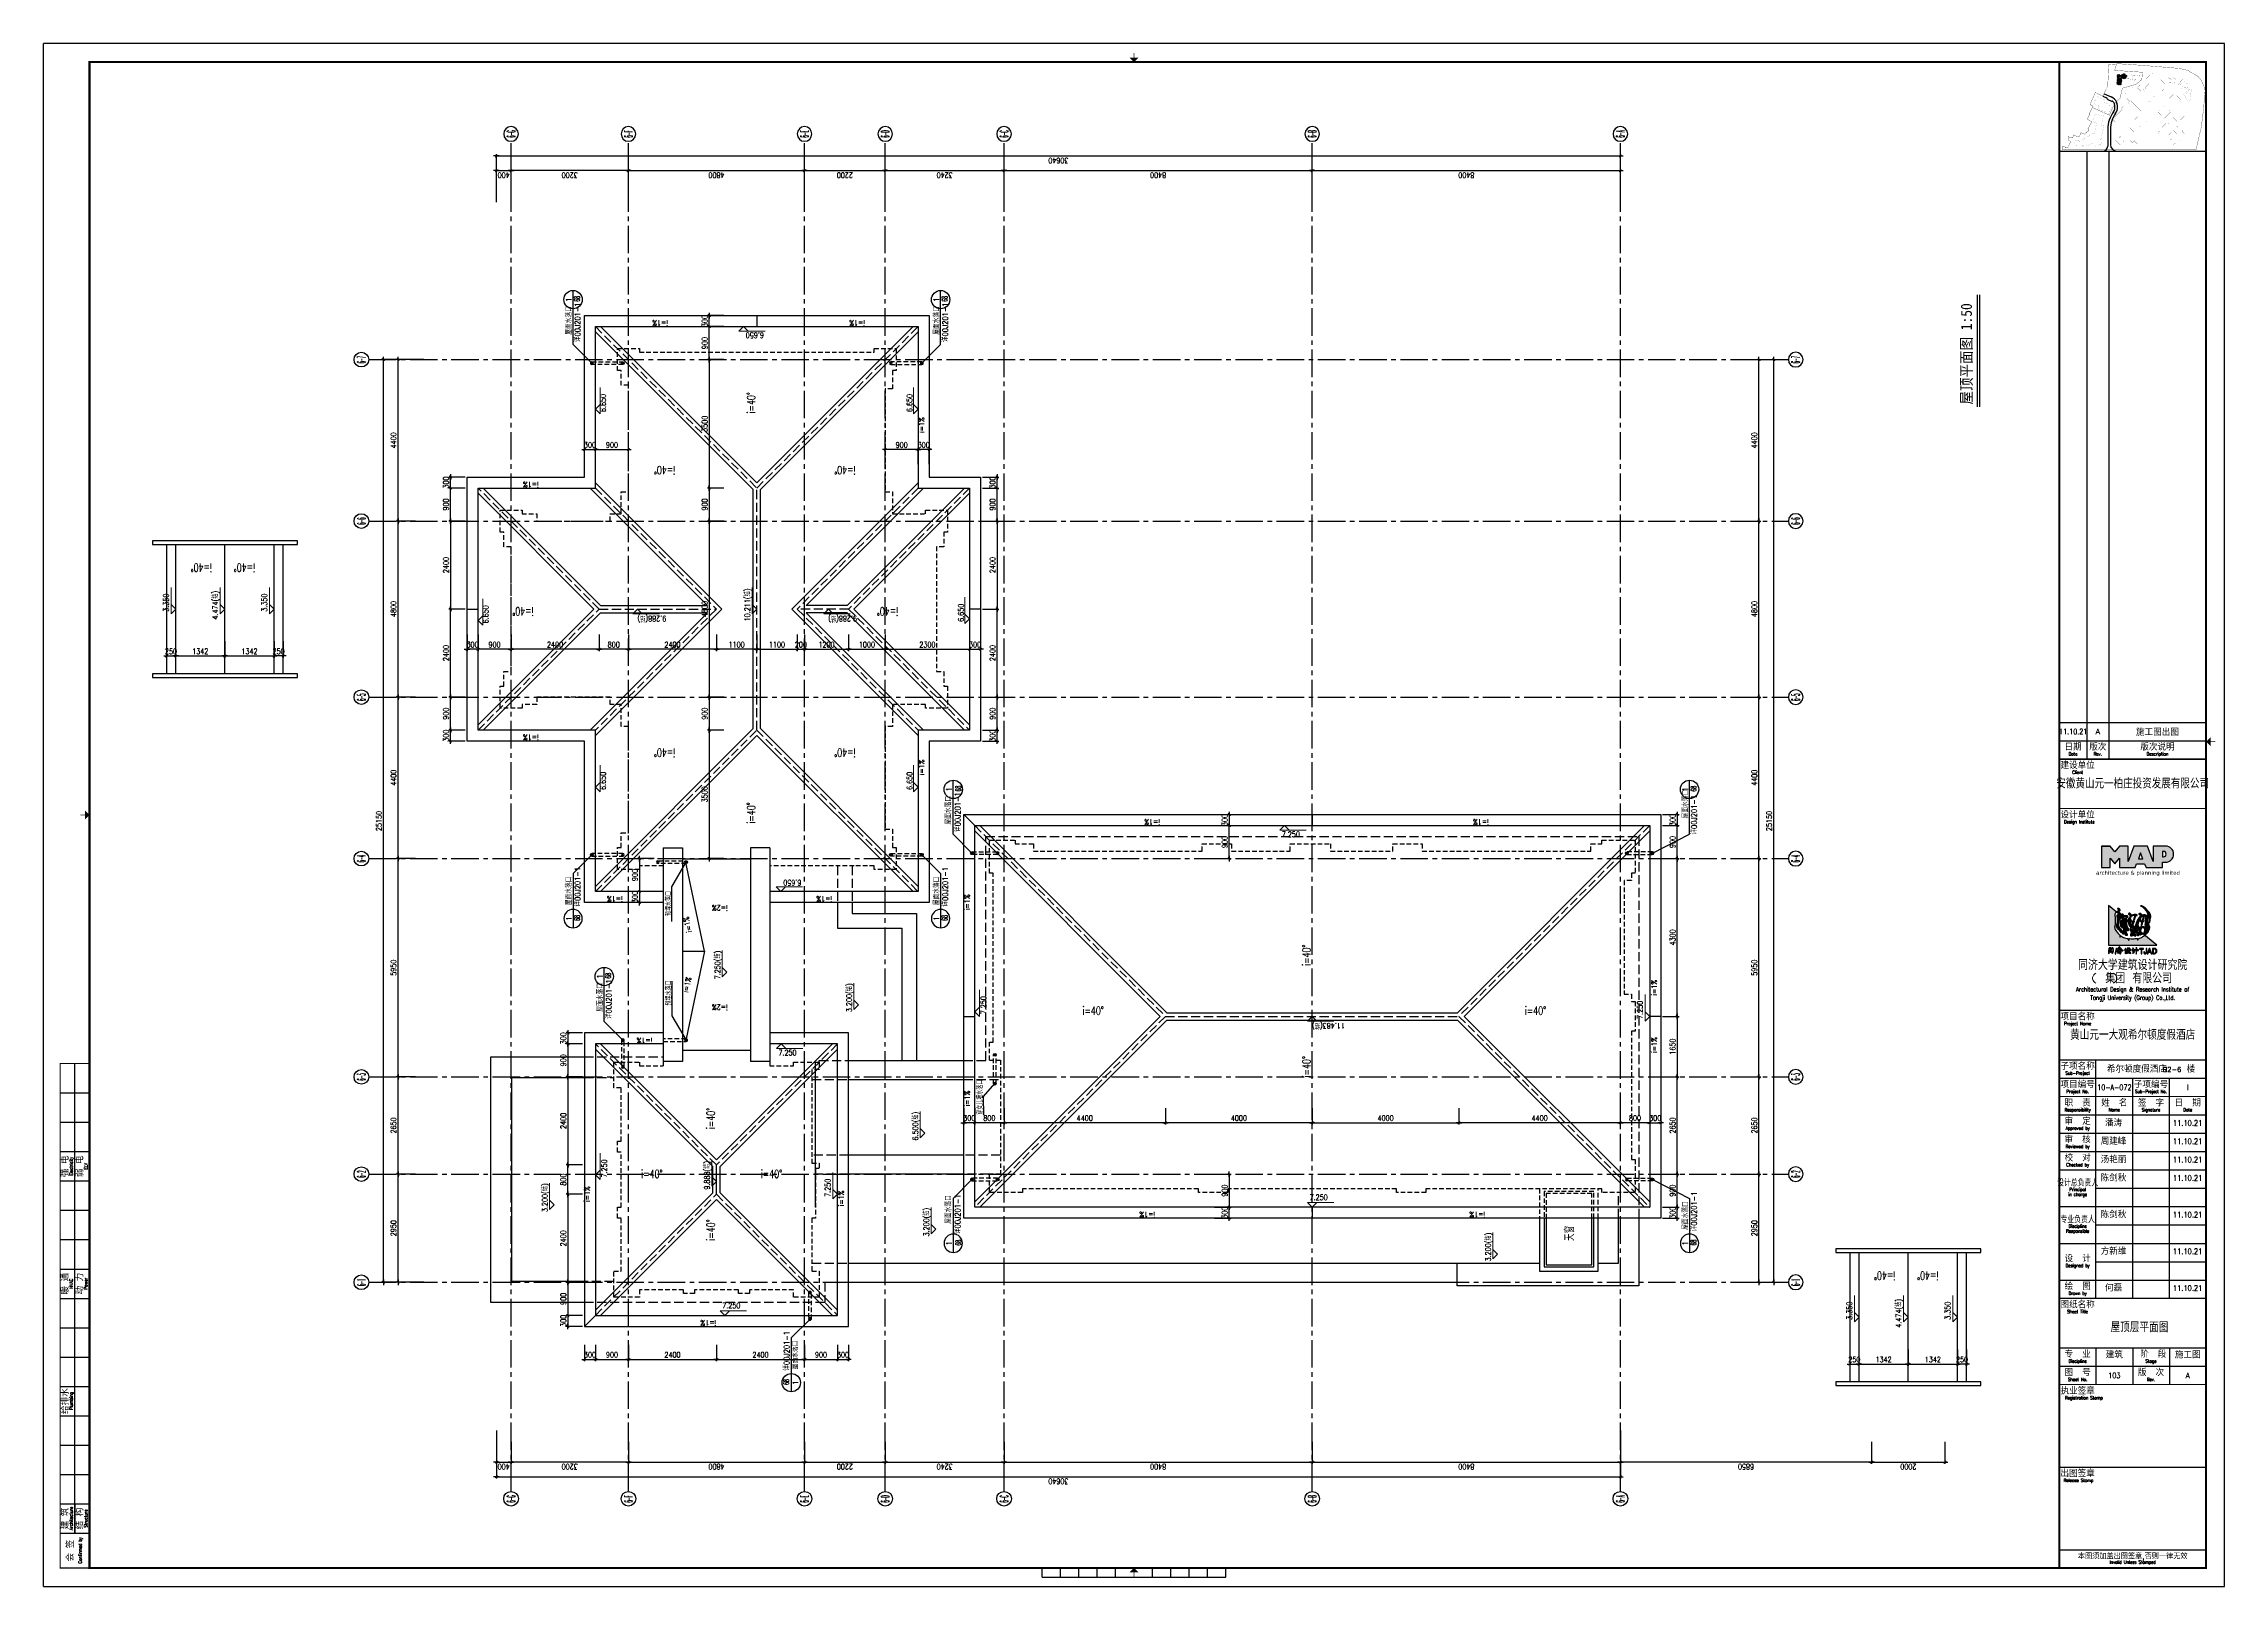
# Model space of a CAD drawing. Extents: x -176901 to -117451, y 26213 to 68263.
import ezdxf
from ezdxf.enums import TextEntityAlignment as Align

# ---------------------------------------------------------------- set-up
doc = ezdxf.new("R2010")
doc.units = 0
doc.header["$LTSCALE"] = 1000
doc.header["$MEASUREMENT"] = 0
for name, pattern in [('ACAD_ISO08W100', [36, 24, -3, 6, -3]), ('DASH', [0.35, 0.25, -0.1]), ('HIDDEN2', [0.1875, 0.125, -0.0625]), ('Plans$0$CENTER2', [1.125, 0.75, -0.125, 0.125, -0.125])]:
    doc.linetypes.add(name, pattern=pattern)
doc.layers.get('0').update_dxf_attribs({"linetype": 'CONTINUOUS'})
doc.layers.get('Defpoints').update_dxf_attribs({"linetype": 'CONTINUOUS'})
for name, color, linetype in [('00000', 7, 'CONTINUOUS'), ('A-AXIS', 3, 'CONTINUOUS'), ('A-AXIS-TEXT', 7, 'CONTINUOUS'), ('A-COLUMN-hatch', 252, 'CONTINUOUS'), ('A-DIM', 201, 'CONTINUOUS'), ('A-DOTE', 8, 'ACAD_ISO08W100'), ('A-FACADE', 5, 'CONTINUOUS'), ('A-FIN-GRAN', 34, 'CONTINUOUS'), ('A-LINE', 8, 'CONTINUOUS'), ('A-NOTE', 150, 'CONTINUOUS'), ('A-NOTE-CN', 150, 'CONTINUOUS'), ('A-PUB-DIM', 3, 'CONTINUOUS'), ('A-RAIN', 6, 'CONTINUOUS'), ('A-ROOF', 7, 'CONTINUOUS'), ('A-TEXT-CN', 31, 'CONTINUOUS'), ('A-WINDOW', 4, 'CONTINUOUS'), ('Plans$0$Grid', 9, 'Plans$0$CENTER2'), ('图框', 7, 'CONTINUOUS')]:
    doc.layers.add(name, color=color, linetype=linetype)
doc.layers.add('A-LEVEL', color=135, linetype='CONTINUOUS', lineweight=0)
doc.styles.add('_HZTXT', font='tjromans.shx', dxfattribs={"width": 0.7, "bigfont": 'tjhztxt.shx'})
doc.styles.add('COMPLEX', font='COMPLEX')
doc.styles.add('DIM_FONT', font='SIMPLEX', dxfattribs={"width": 0.7, "bigfont": 'GBCBIG'})
doc.styles.add('PRC-B', font='simhei.ttf', dxfattribs={"width": 0.9})
doc.styles.add('PRC-S', font='tjromans.shx', dxfattribs={"width": 0.7, "bigfont": 'tjhztxt.shx'})
doc.styles.add('TJHZTXT', font='tjromans.shx', dxfattribs={"width": 0.8, "bigfont": 'tjhztxt.shx'})
doc.styles.add('TKZ1_tjhts.shx', font='tjromant.shx', dxfattribs={"bigfont": 'tjhts.shx'})
doc.styles.add('TKZ2_tjkts.shx', font='tjromant.shx', dxfattribs={"bigfont": 'tjkts.shx'})
doc.styles.add('VERDAND', font='verdana.ttf')
doc.styles.add('zjz', font='tjromans.shx', dxfattribs={"width": 0.7, "height": 500, "bigfont": 'tjhztxt.shx'})
doc.dimstyles.new('DIM100', dxfattribs={"dimscale": 100, "dimtxt": 3, "dimasz": 0.01, "dimexe": 1, "dimexo": 1, "dimgap": 1, "dimtad": 1, "dimdec": 0, "dimzin": 0, "dimdsep": 46, "dimtxsty": 'DIM_FONT', "dimblk1": '_DIMX', "dimblk2": '_DIMX', "dimsah": 1, "dimcen": 0.01, "dimclrd": 256, "dimclre": 256, "dimclrt": 7, "dimadec": 0, "dimazin": 0, "dimtfac": 1, "dimtdec": 0, "dimtix": 1, "dimtmove": 2, "dimatfit": 3, "dimldrblk": '_DIMX', "dimfxl": 0, "dimtolj": 1, "dimtzin": 5, "dimarcsym": 0})

# ---------------------------------------------------------------- blocks, each defined once
blk = doc.blocks.new('_DIMX')
blk.add_line((-150, 0), (150, 0))
at = {"const_width": 50}
blk.add_lwpolyline([(-70, -70), (70, 70)], dxfattribs=at)
blk = doc.blocks.new('*D12')
at = {"layer": 'A-PUB-DIM', "lineweight": -2}
for p, q in [((-22498, 22043), (-22498, 22570)), ((-22498, 22520), (-19549, 22520)), ((-19548, 22043), (-19548, 22570))]:
    blk.add_line(p, q, dxfattribs=at)
at = {"layer": 'Defpoints', "color": 0}
for p in [(-19548, 22520), (-22498, 21993), (-19548, 21993)]:
    blk.add_point(p, dxfattribs=at)
at = {"layer": 'A-PUB-DIM', "lineweight": -2, "xscale": 0.5, "yscale": 0.5, "zscale": 0.5, "rotation": 180}
blk.add_blockref('_DIMX', (-22498, 22520), dxfattribs=at)
at = {"layer": 'A-PUB-DIM', "lineweight": -2, "xscale": 0.5, "yscale": 0.5, "zscale": 0.5}
blk.add_blockref('_DIMX', (-19548, 22520), dxfattribs=at)
at = {"layer": 'A-PUB-DIM', "insert": (-21023, 22645), "char_height": 150, "attachment_point": 5, "style": 'DIM_FONT'}
blk.add_mtext('\\A1;2950', dxfattribs=at)
blk = doc.blocks.new('*D13')
at = {"layer": 'A-PUB-DIM', "lineweight": -2}
for p, q in [((-19548, 22043), (-19548, 22570)), ((-19548, 22520), (-16899, 22520)), ((-16898, 22043), (-16898, 22570))]:
    blk.add_line(p, q, dxfattribs=at)
at = {"layer": 'Defpoints', "color": 0}
for p in [(-16898, 22520), (-19548, 21993), (-16898, 21993)]:
    blk.add_point(p, dxfattribs=at)
at = {"layer": 'A-PUB-DIM', "lineweight": -2, "xscale": 0.5, "yscale": 0.5, "zscale": 0.5, "rotation": 180}
blk.add_blockref('_DIMX', (-19548, 22520), dxfattribs=at)
at = {"layer": 'A-PUB-DIM', "lineweight": -2, "xscale": 0.5, "yscale": 0.5, "zscale": 0.5}
blk.add_blockref('_DIMX', (-16898, 22520), dxfattribs=at)
at = {"layer": 'A-PUB-DIM', "insert": (-18223, 22645), "char_height": 150, "attachment_point": 5, "style": 'DIM_FONT'}
blk.add_mtext('\\A1;2650', dxfattribs=at)
blk = doc.blocks.new('*D14')
at = {"layer": 'A-PUB-DIM', "lineweight": -2}
for p, q in [((-16898, 22043), (-16898, 22570)), ((-16898, 22520), (-10949, 22520)), ((-10948, 22043), (-10948, 22570))]:
    blk.add_line(p, q, dxfattribs=at)
at = {"layer": 'Defpoints', "color": 0}
for p in [(-10948, 22520), (-16898, 21993), (-10948, 21993)]:
    blk.add_point(p, dxfattribs=at)
at = {"layer": 'A-PUB-DIM', "lineweight": -2, "xscale": 0.5, "yscale": 0.5, "zscale": 0.5, "rotation": 180}
blk.add_blockref('_DIMX', (-16898, 22520), dxfattribs=at)
at = {"layer": 'A-PUB-DIM', "lineweight": -2, "xscale": 0.5, "yscale": 0.5, "zscale": 0.5}
blk.add_blockref('_DIMX', (-10948, 22520), dxfattribs=at)
at = {"layer": 'A-PUB-DIM', "insert": (-13923, 22645), "char_height": 150, "attachment_point": 5, "style": 'DIM_FONT'}
blk.add_mtext('\\A1;5950', dxfattribs=at)
blk = doc.blocks.new('*D15')
at = {"layer": 'A-PUB-DIM', "lineweight": -2}
for p, q in [((-10948, 22043), (-10948, 22570)), ((-10948, 22520), (-6549, 22520)), ((-6548, 22043), (-6548, 22570))]:
    blk.add_line(p, q, dxfattribs=at)
at = {"layer": 'Defpoints', "color": 0}
for p in [(-6548, 22520), (-10948, 21993), (-6548, 21993)]:
    blk.add_point(p, dxfattribs=at)
at = {"layer": 'A-PUB-DIM', "lineweight": -2, "xscale": 0.5, "yscale": 0.5, "zscale": 0.5, "rotation": 180}
blk.add_blockref('_DIMX', (-10948, 22520), dxfattribs=at)
at = {"layer": 'A-PUB-DIM', "lineweight": -2, "xscale": 0.5, "yscale": 0.5, "zscale": 0.5}
blk.add_blockref('_DIMX', (-6548, 22520), dxfattribs=at)
at = {"layer": 'A-PUB-DIM', "insert": (-8748, 22645), "char_height": 150, "attachment_point": 5, "style": 'DIM_FONT'}
blk.add_mtext('\\A1;4400', dxfattribs=at)
blk = doc.blocks.new('*D16')
at = {"layer": 'A-PUB-DIM', "lineweight": -2}
for p, q in [((-6548, 22043), (-6548, 22570)), ((-6548, 22520), (-1749, 22520)), ((-1748, 22043), (-1748, 22570))]:
    blk.add_line(p, q, dxfattribs=at)
at = {"layer": 'Defpoints', "color": 0}
for p in [(-1748, 22520), (-6548, 21993), (-1748, 21993)]:
    blk.add_point(p, dxfattribs=at)
at = {"layer": 'A-PUB-DIM', "lineweight": -2, "xscale": 0.5, "yscale": 0.5, "zscale": 0.5, "rotation": 180}
blk.add_blockref('_DIMX', (-6548, 22520), dxfattribs=at)
at = {"layer": 'A-PUB-DIM', "lineweight": -2, "xscale": 0.5, "yscale": 0.5, "zscale": 0.5}
blk.add_blockref('_DIMX', (-1748, 22520), dxfattribs=at)
at = {"layer": 'A-PUB-DIM', "insert": (-4148, 22645), "char_height": 150, "attachment_point": 5, "style": 'DIM_FONT'}
blk.add_mtext('\\A1;4800', dxfattribs=at)
blk = doc.blocks.new('*D17')
at = {"layer": 'A-PUB-DIM', "lineweight": -2}
for p, q in [((-1748, 22043), (-1748, 22570)), ((-1748, 22520), (2651, 22520)), ((2652, 22043), (2652, 22570))]:
    blk.add_line(p, q, dxfattribs=at)
at = {"layer": 'Defpoints', "color": 0}
for p in [(2652, 22520), (-1748, 21993), (2652, 21993)]:
    blk.add_point(p, dxfattribs=at)
at = {"layer": 'A-PUB-DIM', "lineweight": -2, "xscale": 0.5, "yscale": 0.5, "zscale": 0.5, "rotation": 180}
blk.add_blockref('_DIMX', (-1748, 22520), dxfattribs=at)
at = {"layer": 'A-PUB-DIM', "lineweight": -2, "xscale": 0.5, "yscale": 0.5, "zscale": 0.5}
blk.add_blockref('_DIMX', (2652, 22520), dxfattribs=at)
at = {"layer": 'A-PUB-DIM', "insert": (452, 22645), "char_height": 150, "attachment_point": 5, "style": 'DIM_FONT'}
blk.add_mtext('\\A1;4400', dxfattribs=at)
blk = doc.blocks.new('*D18')
at = {"layer": 'A-PUB-DIM', "lineweight": -2}
for p, q in [((-22498, 21818), (-22498, 22970)), ((-22498, 22920), (2651, 22920)), ((2652, 21818), (2652, 22970))]:
    blk.add_line(p, q, dxfattribs=at)
at = {"layer": 'Defpoints', "color": 0}
for p in [(2652, 22920), (-22498, 21768), (2652, 21768)]:
    blk.add_point(p, dxfattribs=at)
at = {"layer": 'A-PUB-DIM', "lineweight": -2, "xscale": 0.5, "yscale": 0.5, "zscale": 0.5, "rotation": 180}
blk.add_blockref('_DIMX', (-22498, 22920), dxfattribs=at)
at = {"layer": 'A-PUB-DIM', "lineweight": -2, "xscale": 0.5, "yscale": 0.5, "zscale": 0.5}
blk.add_blockref('_DIMX', (2652, 22920), dxfattribs=at)
at = {"layer": 'A-PUB-DIM', "insert": (-9923, 23045), "char_height": 150, "attachment_point": 5, "style": 'DIM_FONT'}
blk.add_mtext('\\A1;25150', dxfattribs=at)
blk = doc.blocks.new('_AXISO')
blk.add_circle((0, 0), 0.5)
at = {"layer": 'A-AXIS-TEXT', "style": 'COMPLEX', "width": 1.041667}
blk.add_attdef('A', text='', height=0.56, dxfattribs=at).set_placement((-0.25, -0.28), (0.25, -0.28), align=Align.FIT)
blk = doc.blocks.new('*D19')
at = {"layer": 'A-PUB-DIM', "lineweight": -2}
for p, q in [((-26848, 16240), (-27448, 16240)), ((-27398, 16239), (-27398, 11440)), ((-26848, 11440), (-27448, 11440))]:
    blk.add_line(p, q, dxfattribs=at)
at = {"layer": 'Defpoints', "color": 0}
for p in [(-26798, 16240), (-27398, 11440), (-26798, 11440)]:
    blk.add_point(p, dxfattribs=at)
at = {"layer": 'A-PUB-DIM', "lineweight": -2, "xscale": 0.5, "yscale": 0.5, "zscale": 0.5}
for p, rotation in [((-27398, 16240), 90), ((-27398, 11440), 270)]:
    blk.add_blockref('_DIMX', p, dxfattribs=dict(at, rotation=rotation))
at = {"layer": 'A-PUB-DIM', "insert": (-27523, 13840), "char_height": 150, "attachment_point": 5, "rotation": 90, "style": 'DIM_FONT'}
blk.add_mtext('\\A1;4800', dxfattribs=at)
blk = doc.blocks.new('*D20')
at = {"layer": 'A-PUB-DIM', "lineweight": -2}
for p, q in [((-26848, 11440), (-27448, 11440)), ((-27398, 11439), (-27398, 9240)), ((-26848, 9240), (-27448, 9240))]:
    blk.add_line(p, q, dxfattribs=at)
at = {"layer": 'Defpoints', "color": 0}
for p in [(-26798, 11440), (-27398, 9240), (-26798, 9240)]:
    blk.add_point(p, dxfattribs=at)
at = {"layer": 'A-PUB-DIM', "lineweight": -2, "xscale": 0.5, "yscale": 0.5, "zscale": 0.5}
for p, rotation in [((-27398, 11440), 90), ((-27398, 9240), 270)]:
    blk.add_blockref('_DIMX', p, dxfattribs=dict(at, rotation=rotation))
at = {"layer": 'A-PUB-DIM', "insert": (-27523, 10340), "char_height": 150, "attachment_point": 5, "rotation": 90, "style": 'DIM_FONT'}
blk.add_mtext('\\A1;2200', dxfattribs=at)
blk = doc.blocks.new('*D21')
at = {"layer": 'A-PUB-DIM', "lineweight": -2}
for p, q in [((-26848, 9240), (-27448, 9240)), ((-27398, 9239), (-27398, 6001)), ((-26848, 6000), (-27448, 6000))]:
    blk.add_line(p, q, dxfattribs=at)
at = {"layer": 'Defpoints', "color": 0}
for p in [(-26798, 9240), (-27398, 6000), (-26798, 6000)]:
    blk.add_point(p, dxfattribs=at)
at = {"layer": 'A-PUB-DIM', "lineweight": -2, "xscale": 0.5, "yscale": 0.5, "zscale": 0.5}
for p, rotation in [((-27398, 9240), 90), ((-27398, 6000), 270)]:
    blk.add_blockref('_DIMX', p, dxfattribs=dict(at, rotation=rotation))
at = {"layer": 'A-PUB-DIM', "insert": (-27523, 7620), "char_height": 150, "attachment_point": 5, "rotation": 90, "style": 'DIM_FONT'}
blk.add_mtext('\\A1;3240', dxfattribs=at)
blk = doc.blocks.new('*D22')
at = {"layer": 'A-PUB-DIM', "lineweight": -2}
for p, q in [((-26848, 6000), (-27448, 6000)), ((-27398, 6000), (-27398, -2399)), ((-26848, -2400), (-27448, -2400))]:
    blk.add_line(p, q, dxfattribs=at)
at = {"layer": 'Defpoints', "color": 0}
for p in [(-26798, 6000), (-27398, -2400), (-26798, -2400)]:
    blk.add_point(p, dxfattribs=at)
at = {"layer": 'A-PUB-DIM', "lineweight": -2, "xscale": 0.5, "yscale": 0.5, "zscale": 0.5}
for p, rotation in [((-27398, 6000), 90), ((-27398, -2400), 270)]:
    blk.add_blockref('_DIMX', p, dxfattribs=dict(at, rotation=rotation))
at = {"layer": 'A-PUB-DIM', "insert": (-27523, 1800), "char_height": 150, "attachment_point": 5, "rotation": 90, "style": 'DIM_FONT'}
blk.add_mtext('\\A1;8400', dxfattribs=at)
blk = doc.blocks.new('*D23')
at = {"layer": 'A-PUB-DIM', "lineweight": -2}
for p, q in [((-26848, -2400), (-27448, -2400)), ((-27398, -2400), (-27398, -10799)), ((-26848, -10800), (-27448, -10800))]:
    blk.add_line(p, q, dxfattribs=at)
at = {"layer": 'Defpoints', "color": 0}
for p in [(-26798, -2400), (-27398, -10800), (-26798, -10800)]:
    blk.add_point(p, dxfattribs=at)
at = {"layer": 'A-PUB-DIM', "lineweight": -2, "xscale": 0.5, "yscale": 0.5, "zscale": 0.5}
for p, rotation in [((-27398, -2400), 90), ((-27398, -10800), 270)]:
    blk.add_blockref('_DIMX', p, dxfattribs=dict(at, rotation=rotation))
at = {"layer": 'A-PUB-DIM', "insert": (-27523, -6600), "char_height": 150, "attachment_point": 5, "rotation": 90, "style": 'DIM_FONT'}
blk.add_mtext('\\A1;8400', dxfattribs=at)
blk = doc.blocks.new('*D24')
at = {"layer": 'A-PUB-DIM', "lineweight": -2}
for p, q in [((-26540, 19840), (-27848, 19840)), ((-27798, 19840), (-27798, -10799)), ((-26540, -10800), (-27848, -10800))]:
    blk.add_line(p, q, dxfattribs=at)
at = {"layer": 'Defpoints', "color": 0}
for p in [(-26490, 19840), (-27798, -10800), (-26490, -10800)]:
    blk.add_point(p, dxfattribs=at)
at = {"layer": 'A-PUB-DIM', "lineweight": -2, "xscale": 0.5, "yscale": 0.5, "zscale": 0.5}
for p, rotation in [((-27798, 19840), 90), ((-27798, -10800), 270)]:
    blk.add_blockref('_DIMX', p, dxfattribs=dict(at, rotation=rotation))
at = {"layer": 'A-PUB-DIM', "insert": (-27923, 4520), "char_height": 150, "attachment_point": 5, "rotation": 90, "style": 'DIM_FONT'}
blk.add_mtext('\\A1;30640', dxfattribs=at)
blk = doc.blocks.new('*D25')
at = {"layer": 'A-PUB-DIM', "lineweight": -2}
for p, q in [((7251, 16240), (7852, 16240)), ((7802, 16239), (7802, 11440)), ((7251, 11440), (7852, 11440))]:
    blk.add_line(p, q, dxfattribs=at)
at = {"layer": 'Defpoints', "color": 0}
for p in [(7201, 16240), (7201, 11440), (7802, 11440)]:
    blk.add_point(p, dxfattribs=at)
at = {"layer": 'A-PUB-DIM', "lineweight": -2, "xscale": 0.5, "yscale": 0.5, "zscale": 0.5}
for p, rotation in [((7802, 16240), 90), ((7802, 11440), 270)]:
    blk.add_blockref('_DIMX', p, dxfattribs=dict(at, rotation=rotation))
at = {"layer": 'A-PUB-DIM', "insert": (7677, 13840), "char_height": 150, "attachment_point": 5, "rotation": 90, "style": 'DIM_FONT'}
blk.add_mtext('\\A1;4800', dxfattribs=at)
blk = doc.blocks.new('*D26')
at = {"layer": 'A-PUB-DIM', "lineweight": -2}
for p, q in [((7251, 11440), (7852, 11440)), ((7802, 11439), (7802, 9240)), ((7251, 9240), (7852, 9240))]:
    blk.add_line(p, q, dxfattribs=at)
at = {"layer": 'Defpoints', "color": 0}
for p in [(7201, 11440), (7201, 9240), (7802, 9240)]:
    blk.add_point(p, dxfattribs=at)
at = {"layer": 'A-PUB-DIM', "lineweight": -2, "xscale": 0.5, "yscale": 0.5, "zscale": 0.5}
for p, rotation in [((7802, 11440), 90), ((7802, 9240), 270)]:
    blk.add_blockref('_DIMX', p, dxfattribs=dict(at, rotation=rotation))
at = {"layer": 'A-PUB-DIM', "insert": (7677, 10340), "char_height": 150, "attachment_point": 5, "rotation": 90, "style": 'DIM_FONT'}
blk.add_mtext('\\A1;2200', dxfattribs=at)
blk = doc.blocks.new('*D27')
at = {"layer": 'A-PUB-DIM', "lineweight": -2}
for p, q in [((7251, 9240), (7852, 9240)), ((7802, 9239), (7802, 6001)), ((7251, 6000), (7852, 6000))]:
    blk.add_line(p, q, dxfattribs=at)
at = {"layer": 'Defpoints', "color": 0}
for p in [(7201, 9240), (7201, 6000), (7802, 6000)]:
    blk.add_point(p, dxfattribs=at)
at = {"layer": 'A-PUB-DIM', "lineweight": -2, "xscale": 0.5, "yscale": 0.5, "zscale": 0.5}
for p, rotation in [((7802, 9240), 90), ((7802, 6000), 270)]:
    blk.add_blockref('_DIMX', p, dxfattribs=dict(at, rotation=rotation))
at = {"layer": 'A-PUB-DIM', "insert": (7677, 7620), "char_height": 150, "attachment_point": 5, "rotation": 90, "style": 'DIM_FONT'}
blk.add_mtext('\\A1;3240', dxfattribs=at)
blk = doc.blocks.new('*D28')
at = {"layer": 'A-PUB-DIM', "lineweight": -2}
for p, q in [((7251, 6000), (7852, 6000)), ((7802, 6000), (7802, -2399)), ((7251, -2400), (7852, -2400))]:
    blk.add_line(p, q, dxfattribs=at)
at = {"layer": 'Defpoints', "color": 0}
for p in [(7201, 6000), (7201, -2400), (7802, -2400)]:
    blk.add_point(p, dxfattribs=at)
at = {"layer": 'A-PUB-DIM', "lineweight": -2, "xscale": 0.5, "yscale": 0.5, "zscale": 0.5}
for p, rotation in [((7802, 6000), 90), ((7802, -2400), 270)]:
    blk.add_blockref('_DIMX', p, dxfattribs=dict(at, rotation=rotation))
at = {"layer": 'A-PUB-DIM', "insert": (7677, 1800), "char_height": 150, "attachment_point": 5, "rotation": 90, "style": 'DIM_FONT'}
blk.add_mtext('\\A1;8400', dxfattribs=at)
blk = doc.blocks.new('*D29')
at = {"layer": 'A-PUB-DIM', "lineweight": -2}
for p, q in [((7251, -2400), (7852, -2400)), ((7802, -2400), (7802, -10799)), ((7251, -10800), (7852, -10800))]:
    blk.add_line(p, q, dxfattribs=at)
at = {"layer": 'Defpoints', "color": 0}
for p in [(7201, -2400), (7201, -10800), (7802, -10800)]:
    blk.add_point(p, dxfattribs=at)
at = {"layer": 'A-PUB-DIM', "lineweight": -2, "xscale": 0.5, "yscale": 0.5, "zscale": 0.5}
for p, rotation in [((7802, -2400), 90), ((7802, -10800), 270)]:
    blk.add_blockref('_DIMX', p, dxfattribs=dict(at, rotation=rotation))
at = {"layer": 'A-PUB-DIM', "insert": (7677, -6600), "char_height": 150, "attachment_point": 5, "rotation": 90, "style": 'DIM_FONT'}
blk.add_mtext('\\A1;8400', dxfattribs=at)
blk = doc.blocks.new('*D30')
at = {"layer": 'A-PUB-DIM', "lineweight": -2}
for p, q in [((6943, 19840), (8252, 19840)), ((8202, 19840), (8202, -10799)), ((6943, -10800), (8252, -10800))]:
    blk.add_line(p, q, dxfattribs=at)
at = {"layer": 'Defpoints', "color": 0}
for p in [(6893, 19840), (6893, -10800), (8202, -10800)]:
    blk.add_point(p, dxfattribs=at)
at = {"layer": 'A-PUB-DIM', "lineweight": -2, "xscale": 0.5, "yscale": 0.5, "zscale": 0.5}
for p, rotation in [((8202, 19840), 90), ((8202, -10800), 270)]:
    blk.add_blockref('_DIMX', p, dxfattribs=dict(at, rotation=rotation))
at = {"layer": 'A-PUB-DIM', "insert": (8077, 4520), "char_height": 150, "attachment_point": 5, "rotation": 90, "style": 'DIM_FONT'}
blk.add_mtext('\\A1;30640', dxfattribs=at)
blk = doc.blocks.new('*D31')
at = {"layer": 'A-PUB-DIM', "lineweight": -2}
for p, q in [((-22498, -14103), (-22498, -14630)), ((-19548, -14103), (-19548, -14630)), ((-22498, -14580), (-19549, -14580))]:
    blk.add_line(p, q, dxfattribs=at)
at = {"layer": 'Defpoints', "color": 0}
for p in [(-22498, -14053), (-19548, -14053), (-19548, -14580)]:
    blk.add_point(p, dxfattribs=at)
at = {"layer": 'A-PUB-DIM', "lineweight": -2, "xscale": 0.5, "yscale": 0.5, "zscale": 0.5, "rotation": 180}
blk.add_blockref('_DIMX', (-22498, -14580), dxfattribs=at)
at = {"layer": 'A-PUB-DIM', "lineweight": -2, "xscale": 0.5, "yscale": 0.5, "zscale": 0.5}
blk.add_blockref('_DIMX', (-19548, -14580), dxfattribs=at)
at = {"layer": 'A-PUB-DIM', "insert": (-21023, -14455), "char_height": 150, "attachment_point": 5, "style": 'DIM_FONT'}
blk.add_mtext('\\A1;2950', dxfattribs=at)
blk = doc.blocks.new('*D32')
at = {"layer": 'A-PUB-DIM', "lineweight": -2}
for p, q in [((-19548, -14103), (-19548, -14630)), ((-16898, -14103), (-16898, -14630)), ((-19548, -14580), (-16899, -14580))]:
    blk.add_line(p, q, dxfattribs=at)
at = {"layer": 'Defpoints', "color": 0}
for p in [(-19548, -14053), (-16898, -14053), (-16898, -14580)]:
    blk.add_point(p, dxfattribs=at)
at = {"layer": 'A-PUB-DIM', "lineweight": -2, "xscale": 0.5, "yscale": 0.5, "zscale": 0.5, "rotation": 180}
blk.add_blockref('_DIMX', (-19548, -14580), dxfattribs=at)
at = {"layer": 'A-PUB-DIM', "lineweight": -2, "xscale": 0.5, "yscale": 0.5, "zscale": 0.5}
blk.add_blockref('_DIMX', (-16898, -14580), dxfattribs=at)
at = {"layer": 'A-PUB-DIM', "insert": (-18223, -14455), "char_height": 150, "attachment_point": 5, "style": 'DIM_FONT'}
blk.add_mtext('\\A1;2650', dxfattribs=at)
blk = doc.blocks.new('*D33')
at = {"layer": 'A-PUB-DIM', "lineweight": -2}
for p, q in [((-16898, -14103), (-16898, -14630)), ((-10948, -14103), (-10948, -14630)), ((-16898, -14580), (-10949, -14580))]:
    blk.add_line(p, q, dxfattribs=at)
at = {"layer": 'Defpoints', "color": 0}
for p in [(-16898, -14053), (-10948, -14053), (-10948, -14580)]:
    blk.add_point(p, dxfattribs=at)
at = {"layer": 'A-PUB-DIM', "lineweight": -2, "xscale": 0.5, "yscale": 0.5, "zscale": 0.5, "rotation": 180}
blk.add_blockref('_DIMX', (-16898, -14580), dxfattribs=at)
at = {"layer": 'A-PUB-DIM', "lineweight": -2, "xscale": 0.5, "yscale": 0.5, "zscale": 0.5}
blk.add_blockref('_DIMX', (-10948, -14580), dxfattribs=at)
at = {"layer": 'A-PUB-DIM', "insert": (-13923, -14455), "char_height": 150, "attachment_point": 5, "style": 'DIM_FONT'}
blk.add_mtext('\\A1;5950', dxfattribs=at)
blk = doc.blocks.new('*D34')
at = {"layer": 'A-PUB-DIM', "lineweight": -2}
for p, q in [((-10948, -14103), (-10948, -14630)), ((-6548, -14103), (-6548, -14630)), ((-10948, -14580), (-6549, -14580))]:
    blk.add_line(p, q, dxfattribs=at)
at = {"layer": 'Defpoints', "color": 0}
for p in [(-10948, -14053), (-6548, -14053), (-6548, -14580)]:
    blk.add_point(p, dxfattribs=at)
at = {"layer": 'A-PUB-DIM', "lineweight": -2, "xscale": 0.5, "yscale": 0.5, "zscale": 0.5, "rotation": 180}
blk.add_blockref('_DIMX', (-10948, -14580), dxfattribs=at)
at = {"layer": 'A-PUB-DIM', "lineweight": -2, "xscale": 0.5, "yscale": 0.5, "zscale": 0.5}
blk.add_blockref('_DIMX', (-6548, -14580), dxfattribs=at)
at = {"layer": 'A-PUB-DIM', "insert": (-8748, -14455), "char_height": 150, "attachment_point": 5, "style": 'DIM_FONT'}
blk.add_mtext('\\A1;4400', dxfattribs=at)
blk = doc.blocks.new('*D35')
at = {"layer": 'A-PUB-DIM', "lineweight": -2}
for p, q in [((-6548, -14103), (-6548, -14630)), ((-1748, -14103), (-1748, -14630)), ((-6548, -14580), (-1749, -14580))]:
    blk.add_line(p, q, dxfattribs=at)
at = {"layer": 'Defpoints', "color": 0}
for p in [(-6548, -14053), (-1748, -14053), (-1748, -14580)]:
    blk.add_point(p, dxfattribs=at)
at = {"layer": 'A-PUB-DIM', "lineweight": -2, "xscale": 0.5, "yscale": 0.5, "zscale": 0.5, "rotation": 180}
blk.add_blockref('_DIMX', (-6548, -14580), dxfattribs=at)
at = {"layer": 'A-PUB-DIM', "lineweight": -2, "xscale": 0.5, "yscale": 0.5, "zscale": 0.5}
blk.add_blockref('_DIMX', (-1748, -14580), dxfattribs=at)
at = {"layer": 'A-PUB-DIM', "insert": (-4148, -14455), "char_height": 150, "attachment_point": 5, "style": 'DIM_FONT'}
blk.add_mtext('\\A1;4800', dxfattribs=at)
blk = doc.blocks.new('*D36')
at = {"layer": 'A-PUB-DIM', "lineweight": -2}
for p, q in [((-1748, -14103), (-1748, -14630)), ((2652, -14103), (2652, -14630)), ((-1748, -14580), (2651, -14580))]:
    blk.add_line(p, q, dxfattribs=at)
at = {"layer": 'Defpoints', "color": 0}
for p in [(-1748, -14053), (2652, -14053), (2652, -14580)]:
    blk.add_point(p, dxfattribs=at)
at = {"layer": 'A-PUB-DIM', "lineweight": -2, "xscale": 0.5, "yscale": 0.5, "zscale": 0.5, "rotation": 180}
blk.add_blockref('_DIMX', (-1748, -14580), dxfattribs=at)
at = {"layer": 'A-PUB-DIM', "lineweight": -2, "xscale": 0.5, "yscale": 0.5, "zscale": 0.5}
blk.add_blockref('_DIMX', (2652, -14580), dxfattribs=at)
at = {"layer": 'A-PUB-DIM', "insert": (452, -14455), "char_height": 150, "attachment_point": 5, "style": 'DIM_FONT'}
blk.add_mtext('\\A1;4400', dxfattribs=at)
blk = doc.blocks.new('*D37')
at = {"layer": 'A-PUB-DIM', "lineweight": -2}
for p, q in [((-22498, -13878), (-22498, -15030)), ((2652, -13878), (2652, -15030)), ((-22498, -14980), (2651, -14980))]:
    blk.add_line(p, q, dxfattribs=at)
at = {"layer": 'Defpoints', "color": 0}
for p in [(-22498, -13828), (2652, -13828), (2652, -14980)]:
    blk.add_point(p, dxfattribs=at)
at = {"layer": 'A-PUB-DIM', "lineweight": -2, "xscale": 0.5, "yscale": 0.5, "zscale": 0.5, "rotation": 180}
blk.add_blockref('_DIMX', (-22498, -14980), dxfattribs=at)
at = {"layer": 'A-PUB-DIM', "lineweight": -2, "xscale": 0.5, "yscale": 0.5, "zscale": 0.5}
blk.add_blockref('_DIMX', (2652, -14980), dxfattribs=at)
at = {"layer": 'A-PUB-DIM', "insert": (-9923, -14855), "char_height": 150, "attachment_point": 5, "style": 'DIM_FONT'}
blk.add_mtext('\\A1;25150', dxfattribs=at)
blk = doc.blocks.new('*D38')
at = {"layer": 'A-PUB-DIM', "lineweight": -2}
for p, q in [((7251, 19440), (7852, 19440)), ((7802, 16240), (7802, 19439)), ((7251, 16240), (7852, 16240))]:
    blk.add_line(p, q, dxfattribs=at)
at = {"layer": 'Defpoints', "color": 0}
for p in [(7201, 19440), (7802, 19440), (7201, 16240)]:
    blk.add_point(p, dxfattribs=at)
at = {"layer": 'A-PUB-DIM', "lineweight": -2, "xscale": 0.5, "yscale": 0.5, "zscale": 0.5}
for p, rotation in [((7802, 19440), 90), ((7802, 16240), 270)]:
    blk.add_blockref('_DIMX', p, dxfattribs=dict(at, rotation=rotation))
at = {"layer": 'A-PUB-DIM', "insert": (7677, 17840), "char_height": 150, "attachment_point": 5, "rotation": 90, "style": 'DIM_FONT'}
blk.add_mtext('\\A1;3200', dxfattribs=at)
blk = doc.blocks.new('*D39')
at = {"layer": 'A-PUB-DIM', "lineweight": -2}
for p, q in [((-26848, 19440), (-27448, 19440)), ((-27398, 16240), (-27398, 19439)), ((-26848, 16240), (-27448, 16240))]:
    blk.add_line(p, q, dxfattribs=at)
at = {"layer": 'Defpoints', "color": 0}
for p in [(-27398, 19440), (-26798, 19440), (-26798, 16240)]:
    blk.add_point(p, dxfattribs=at)
at = {"layer": 'A-PUB-DIM', "lineweight": -2, "xscale": 0.5, "yscale": 0.5, "zscale": 0.5}
for p, rotation in [((-27398, 19440), 90), ((-27398, 16240), 270)]:
    blk.add_blockref('_DIMX', p, dxfattribs=dict(at, rotation=rotation))
at = {"layer": 'A-PUB-DIM', "insert": (-27523, 17840), "char_height": 150, "attachment_point": 5, "rotation": 90, "style": 'DIM_FONT'}
blk.add_mtext('\\A1;3200', dxfattribs=at)
blk = doc.blocks.new('*D40')
at = {"layer": 'A-PUB-DIM', "lineweight": -2}
for p, q in [((-26848, 19840), (-27448, 19840)), ((-27398, 19840), (-27398, 19440)), ((-26848, 19440), (-27448, 19440))]:
    blk.add_line(p, q, dxfattribs=at)
at = {"layer": 'Defpoints', "color": 0}
for p in [(-26798, 19840), (-27398, 19440), (-26798, 19440)]:
    blk.add_point(p, dxfattribs=at)
at = {"layer": 'A-PUB-DIM', "lineweight": -2, "xscale": 0.5, "yscale": 0.5, "zscale": 0.5}
for p, rotation in [((-27398, 19840), 90), ((-27398, 19440), 270)]:
    blk.add_blockref('_DIMX', p, dxfattribs=dict(at, rotation=rotation))
at = {"layer": 'A-PUB-DIM', "insert": (-27523, 19640), "char_height": 150, "attachment_point": 5, "rotation": 90, "style": 'DIM_FONT'}
blk.add_mtext('\\A1;400', dxfattribs=at)
blk = doc.blocks.new('*D41')
at = {"layer": 'A-PUB-DIM', "lineweight": -2}
for p, q in [((7251, 19840), (7852, 19840)), ((7802, 19840), (7802, 19440)), ((7251, 19440), (7852, 19440))]:
    blk.add_line(p, q, dxfattribs=at)
at = {"layer": 'Defpoints', "color": 0}
for p in [(7201, 19840), (7201, 19440), (7802, 19440)]:
    blk.add_point(p, dxfattribs=at)
at = {"layer": 'A-PUB-DIM', "lineweight": -2, "xscale": 0.5, "yscale": 0.5, "zscale": 0.5}
for p, rotation in [((7802, 19840), 90), ((7802, 19440), 270)]:
    blk.add_blockref('_DIMX', p, dxfattribs=dict(at, rotation=rotation))
at = {"layer": 'A-PUB-DIM', "insert": (7677, 19640), "char_height": 150, "attachment_point": 5, "rotation": 90, "style": 'DIM_FONT'}
blk.add_mtext('\\A1;400', dxfattribs=at)
blk = doc.blocks.new('*D10')
at = {"layer": 'A-PUB-DIM', "lineweight": -2}
for p, q in [((-26848, -10800), (-27448, -10800)), ((-27398, -17650), (-27398, -10800)), ((-26848, -17650), (-27448, -17650))]:
    blk.add_line(p, q, dxfattribs=at)
at = {"layer": 'Defpoints', "color": 0}
for p in [(-27398, -10800), (-26798, -10800), (-26798, -17650)]:
    blk.add_point(p, dxfattribs=at)
at = {"layer": 'A-PUB-DIM', "lineweight": -2, "xscale": 0.5, "yscale": 0.5, "zscale": 0.5}
for p, rotation in [((-27398, -10800), 90), ((-27398, -17650), 270)]:
    blk.add_blockref('_DIMX', p, dxfattribs=dict(at, rotation=rotation))
at = {"layer": 'A-PUB-DIM', "insert": (-27523, -14225), "char_height": 150, "attachment_point": 5, "rotation": 90, "style": 'DIM_FONT'}
blk.add_mtext('\\A1;6850', dxfattribs=at)
blk = doc.blocks.new('*D11')
at = {"layer": 'A-PUB-DIM', "lineweight": -2}
for p, q in [((-26848, -17650), (-27448, -17650)), ((-27398, -17651), (-27398, -19650)), ((-26848, -19650), (-27448, -19650))]:
    blk.add_line(p, q, dxfattribs=at)
at = {"layer": 'Defpoints', "color": 0}
for p in [(-26798, -17650), (-27398, -19650), (-26798, -19650)]:
    blk.add_point(p, dxfattribs=at)
at = {"layer": 'A-PUB-DIM', "lineweight": -2, "xscale": 0.5, "yscale": 0.5, "zscale": 0.5}
for p, rotation in [((-27398, -17650), 90), ((-27398, -19650), 270)]:
    blk.add_blockref('_DIMX', p, dxfattribs=dict(at, rotation=rotation))
at = {"layer": 'A-PUB-DIM', "insert": (-27523, -18650), "char_height": 150, "attachment_point": 5, "rotation": 90, "style": 'DIM_FONT'}
blk.add_mtext('\\A1;2000', dxfattribs=at)
blk = doc.blocks.new('A$C27EA7CCC')
at = {"layer": 'A-LEVEL', "linetype": 'ByBlock'}
blk.add_lwpolyline([(1018, 509), (509, 0), (0, 509), (2880, 509)], dxfattribs=at)
at = {"layer": 'A-LEVEL', "style": 'zjz', "width": 0.7}
for tag, p in [('-6.000（建筑）', (3635, 1346)), ('-6.300（结构）', (3635, 645))]:
    blk.add_attdef(tag, text='', height=600, dxfattribs=at).set_placement(p, align=Align.RIGHT)
blk = doc.blocks.new('RAIN PIPE@100x100')
for p, q in [((-27, -27), (27, 27)), ((-27, 27), (27, -27))]:
    blk.add_line(p, q)
blk.add_circle((0, 0), 37.5)
blk = doc.blocks.new('*D119')
at = {"layer": 'A-DIM', "lineweight": -2}
for p, q in [((-158354, 49550), (-158804, 49550)), ((-158754, 49550), (-158754, 46051)), ((-158354, 46050), (-158804, 46050))]:
    blk.add_line(p, q, dxfattribs=at)
at = {"layer": 'Defpoints', "color": 0}
for p in [(-158304, 49550), (-158754, 46050), (-158304, 46050)]:
    blk.add_point(p, dxfattribs=at)
at = {"layer": 'A-DIM', "lineweight": -2, "xscale": 0.5, "yscale": 0.5, "zscale": 0.5}
for p, rotation in [((-158754, 49550), 90), ((-158754, 46050), 270)]:
    blk.add_blockref('_DIMX', p, dxfattribs=dict(at, rotation=rotation))
at = {"layer": 'A-DIM', "insert": (-158879, 47800), "char_height": 150, "attachment_point": 5, "rotation": 90, "style": 'DIM_FONT'}
blk.add_mtext('\\A1;3500', dxfattribs=at)
blk = doc.blocks.new('*D120')
at = {"layer": 'A-DIM', "lineweight": -2}
for p, q in [((-158354, 50450), (-158804, 50450)), ((-158754, 50450), (-158754, 49551)), ((-158354, 49550), (-158804, 49550))]:
    blk.add_line(p, q, dxfattribs=at)
at = {"layer": 'Defpoints', "color": 0}
for p in [(-158304, 50450), (-158754, 49550), (-158304, 49550)]:
    blk.add_point(p, dxfattribs=at)
at = {"layer": 'A-DIM', "lineweight": -2, "xscale": 0.5, "yscale": 0.5, "zscale": 0.5}
for p, rotation in [((-158754, 50450), 90), ((-158754, 49550), 270)]:
    blk.add_blockref('_DIMX', p, dxfattribs=dict(at, rotation=rotation))
at = {"layer": 'A-DIM', "insert": (-158879, 50000), "char_height": 150, "attachment_point": 5, "rotation": 90, "style": 'DIM_FONT'}
blk.add_mtext('\\A1;900', dxfattribs=at)
blk = doc.blocks.new('*D121')
at = {"layer": 'A-DIM', "lineweight": -2}
for p, q in [((-158354, 55250), (-158804, 55250)), ((-158754, 55250), (-158754, 50451)), ((-158354, 50450), (-158804, 50450))]:
    blk.add_line(p, q, dxfattribs=at)
at = {"layer": 'Defpoints', "color": 0}
for p in [(-158304, 55250), (-158754, 50450), (-158304, 50450)]:
    blk.add_point(p, dxfattribs=at)
at = {"layer": 'A-DIM', "lineweight": -2, "xscale": 0.5, "yscale": 0.5, "zscale": 0.5}
for p, rotation in [((-158754, 55250), 90), ((-158754, 50450), 270)]:
    blk.add_blockref('_DIMX', p, dxfattribs=dict(at, rotation=rotation))
at = {"layer": 'A-DIM', "insert": (-158879, 52850), "char_height": 150, "attachment_point": 5, "rotation": 90, "style": 'DIM_FONT'}
blk.add_mtext('\\A1;4800', dxfattribs=at)
blk = doc.blocks.new('*D122')
at = {"layer": 'A-DIM', "lineweight": -2}
for p, q in [((-158354, 56150), (-158804, 56150)), ((-158754, 56150), (-158754, 55251)), ((-158354, 55250), (-158804, 55250))]:
    blk.add_line(p, q, dxfattribs=at)
at = {"layer": 'Defpoints', "color": 0}
for p in [(-158304, 56150), (-158754, 55250), (-158304, 55250)]:
    blk.add_point(p, dxfattribs=at)
at = {"layer": 'A-DIM', "lineweight": -2, "xscale": 0.5, "yscale": 0.5, "zscale": 0.5}
for p, rotation in [((-158754, 56150), 90), ((-158754, 55250), 270)]:
    blk.add_blockref('_DIMX', p, dxfattribs=dict(at, rotation=rotation))
at = {"layer": 'A-DIM', "insert": (-158879, 55700), "char_height": 150, "attachment_point": 5, "rotation": 90, "style": 'DIM_FONT'}
blk.add_mtext('\\A1;900', dxfattribs=at)
blk = doc.blocks.new('*D123')
at = {"layer": 'A-DIM', "lineweight": -2}
for p, q in [((-158354, 59650), (-158804, 59650)), ((-158754, 59650), (-158754, 56151)), ((-158354, 56150), (-158804, 56150))]:
    blk.add_line(p, q, dxfattribs=at)
at = {"layer": 'Defpoints', "color": 0}
for p in [(-158304, 59650), (-158754, 56150), (-158304, 56150)]:
    blk.add_point(p, dxfattribs=at)
at = {"layer": 'A-DIM', "lineweight": -2, "xscale": 0.5, "yscale": 0.5, "zscale": 0.5}
for p, rotation in [((-158754, 59650), 90), ((-158754, 56150), 270)]:
    blk.add_blockref('_DIMX', p, dxfattribs=dict(at, rotation=rotation))
at = {"layer": 'A-DIM', "insert": (-158879, 57900), "char_height": 150, "attachment_point": 5, "rotation": 90, "style": 'DIM_FONT'}
blk.add_mtext('\\A1;3500', dxfattribs=at)
blk = doc.blocks.new('*D124')
at = {"layer": 'A-DIM', "lineweight": -2}
for p, q in [((-157458, 52157), (-157458, 51707)), ((-157457, 51757), (-156358, 51757)), ((-156358, 52157), (-156358, 51707))]:
    blk.add_line(p, q, dxfattribs=at)
at = {"layer": 'Defpoints', "color": 0}
for p in [(-157458, 52207), (-156358, 52207), (-156358, 51757)]:
    blk.add_point(p, dxfattribs=at)
at = {"layer": 'A-DIM', "lineweight": -2, "xscale": 0.5, "yscale": 0.5, "zscale": 0.5, "rotation": 180}
blk.add_blockref('_DIMX', (-157458, 51757), dxfattribs=at)
at = {"layer": 'A-DIM', "lineweight": -2, "xscale": 0.5, "yscale": 0.5, "zscale": 0.5}
blk.add_blockref('_DIMX', (-156358, 51757), dxfattribs=at)
at = {"layer": 'A-DIM', "insert": (-156908, 51882), "char_height": 150, "attachment_point": 5, "style": 'DIM_FONT'}
blk.add_mtext('\\A1;1100', dxfattribs=at)
blk = doc.blocks.new('*D125')
at = {"layer": 'A-DIM', "lineweight": -2}
for p, q in [((-156358, 51757), (-156359, 51757)), ((-156358, 52157), (-156358, 51707)), ((-156358, 51757), (-156158, 51757)), ((-156158, 52157), (-156158, 51707)), ((-156157, 51757), (-156157, 51757))]:
    blk.add_line(p, q, dxfattribs=at)
at = {"layer": 'Defpoints', "color": 0}
for p in [(-156358, 52207), (-156158, 52207), (-156158, 51757)]:
    blk.add_point(p, dxfattribs=at)
at = {"layer": 'A-DIM', "lineweight": -2, "xscale": 0.5, "yscale": 0.5, "zscale": 0.5}
blk.add_blockref('_DIMX', (-156358, 51757), dxfattribs=at)
at = {"layer": 'A-DIM', "lineweight": -2, "xscale": 0.5, "yscale": 0.5, "zscale": 0.5, "rotation": 180}
blk.add_blockref('_DIMX', (-156158, 51757), dxfattribs=at)
at = {"layer": 'A-DIM', "insert": (-156258, 51882), "char_height": 150, "attachment_point": 5, "style": 'DIM_FONT'}
blk.add_mtext('\\A1;200', dxfattribs=at)
blk = doc.blocks.new('*D126')
at = {"layer": 'A-DIM', "lineweight": -2}
for p, q in [((-156158, 52157), (-156158, 51707)), ((-156157, 51757), (-154958, 51757)), ((-154958, 52157), (-154958, 51707))]:
    blk.add_line(p, q, dxfattribs=at)
at = {"layer": 'Defpoints', "color": 0}
for p in [(-156158, 52207), (-154958, 52207), (-154958, 51757)]:
    blk.add_point(p, dxfattribs=at)
at = {"layer": 'A-DIM', "lineweight": -2, "xscale": 0.5, "yscale": 0.5, "zscale": 0.5, "rotation": 180}
blk.add_blockref('_DIMX', (-156158, 51757), dxfattribs=at)
at = {"layer": 'A-DIM', "lineweight": -2, "xscale": 0.5, "yscale": 0.5, "zscale": 0.5}
blk.add_blockref('_DIMX', (-154958, 51757), dxfattribs=at)
at = {"layer": 'A-DIM', "insert": (-155558, 51882), "char_height": 150, "attachment_point": 5, "style": 'DIM_FONT'}
blk.add_mtext('\\A1;1200', dxfattribs=at)
blk = doc.blocks.new('*D127')
at = {"layer": 'A-DIM', "lineweight": -2}
for p, q in [((-158558, 52157), (-158558, 51707)), ((-157458, 51757), (-158557, 51757)), ((-157458, 52157), (-157458, 51707))]:
    blk.add_line(p, q, dxfattribs=at)
at = {"layer": 'Defpoints', "color": 0}
for p in [(-158558, 52207), (-158558, 51757), (-157458, 52207)]:
    blk.add_point(p, dxfattribs=at)
at = {"layer": 'A-DIM', "lineweight": -2, "xscale": 0.5, "yscale": 0.5, "zscale": 0.5, "rotation": 180}
blk.add_blockref('_DIMX', (-158558, 51757), dxfattribs=at)
at = {"layer": 'A-DIM', "lineweight": -2, "xscale": 0.5, "yscale": 0.5, "zscale": 0.5}
blk.add_blockref('_DIMX', (-157458, 51757), dxfattribs=at)
at = {"layer": 'A-DIM', "insert": (-158008, 51882), "char_height": 150, "attachment_point": 5, "style": 'DIM_FONT'}
blk.add_mtext('\\A1;1100', dxfattribs=at)
blk = doc.blocks.new('*D128')
at = {"layer": 'A-DIM', "lineweight": -2}
for p, q in [((-160958, 52157), (-160958, 51707)), ((-158558, 51757), (-160957, 51757)), ((-158558, 52157), (-158558, 51707))]:
    blk.add_line(p, q, dxfattribs=at)
at = {"layer": 'Defpoints', "color": 0}
for p in [(-160958, 52207), (-160958, 51757), (-158558, 52207)]:
    blk.add_point(p, dxfattribs=at)
at = {"layer": 'A-DIM', "lineweight": -2, "xscale": 0.5, "yscale": 0.5, "zscale": 0.5, "rotation": 180}
blk.add_blockref('_DIMX', (-160958, 51757), dxfattribs=at)
at = {"layer": 'A-DIM', "lineweight": -2, "xscale": 0.5, "yscale": 0.5, "zscale": 0.5}
blk.add_blockref('_DIMX', (-158558, 51757), dxfattribs=at)
at = {"layer": 'A-DIM', "insert": (-159758, 51882), "char_height": 150, "attachment_point": 5, "style": 'DIM_FONT'}
blk.add_mtext('\\A1;2400', dxfattribs=at)
blk = doc.blocks.new('*D129')
at = {"layer": 'A-DIM', "lineweight": -2}
for p, q in [((-161758, 52157), (-161758, 51707)), ((-160958, 51757), (-161757, 51757)), ((-160958, 52157), (-160958, 51707))]:
    blk.add_line(p, q, dxfattribs=at)
at = {"layer": 'Defpoints', "color": 0}
for p in [(-161758, 52207), (-161758, 51757), (-160958, 52207)]:
    blk.add_point(p, dxfattribs=at)
at = {"layer": 'A-DIM', "lineweight": -2, "xscale": 0.5, "yscale": 0.5, "zscale": 0.5}
for p, rotation in [((-161758, 51757), 179.9999999999959), ((-160958, 51757), 359.9999999999958)]:
    blk.add_blockref('_DIMX', p, dxfattribs=dict(at, rotation=rotation))
at = {"layer": 'A-DIM', "insert": (-161358, 51882), "char_height": 150, "attachment_point": 5, "style": 'DIM_FONT'}
blk.add_mtext('\\A1;800', dxfattribs=at)
blk = doc.blocks.new('sy')
blk.add_line((1948, 0), (2948, 0))
blk.add_circle((2448, 0), 500)
at = {"layer": 'A-NOTE', "linetype": 'Continuous'}
blk.add_line((0, 0), (2948, 0), dxfattribs=at)
at = {"layer": 'A-NOTE', "linetype": 'Continuous', "style": 'PRC-S', "width": 0.7}
for tag, p in [('详建施', (788, -373)), ('S01', (788, 70)), ('302', (2169, -370))]:
    blk.add_attdef(tag, p, '', height=350, dxfattribs=at)
blk.add_attdef('1', text='', height=350, dxfattribs=at).set_placement((2449, 232), align=Align.MIDDLE)
blk = doc.blocks.new('floor drain@75')
at = {"layer": 'A-RAIN'}
h = blk.add_hatch(dxfattribs=at)
h.set_pattern_fill('ANSI31', color=256, scale=0.2, style=0)
edge = h.paths.add_edge_path()
edge.add_arc((0, 0), 0.0938, 0, 360)
blk.add_circle((0, 0), 0.0938, dxfattribs=at)
blk = doc.blocks.new('*D130')
at = {"layer": 'A-DIM', "lineweight": -2}
for p, q in [((-154958, 52157), (-154958, 51707)), ((-154957, 51757), (-153958, 51757)), ((-153958, 52157), (-153958, 51707))]:
    blk.add_line(p, q, dxfattribs=at)
at = {"layer": 'Defpoints', "color": 0}
for p in [(-154958, 52207), (-153958, 52207), (-153958, 51757)]:
    blk.add_point(p, dxfattribs=at)
at = {"layer": 'A-DIM', "lineweight": -2, "xscale": 0.5, "yscale": 0.5, "zscale": 0.5, "rotation": 180}
blk.add_blockref('_DIMX', (-154958, 51757), dxfattribs=at)
at = {"layer": 'A-DIM', "lineweight": -2, "xscale": 0.5, "yscale": 0.5, "zscale": 0.5}
blk.add_blockref('_DIMX', (-153958, 51757), dxfattribs=at)
at = {"layer": 'A-DIM', "insert": (-154458, 51882), "char_height": 150, "attachment_point": 5, "style": 'DIM_FONT'}
blk.add_mtext('\\A1;1000', dxfattribs=at)
blk = doc.blocks.new('*D131')
at = {"layer": 'A-DIM', "lineweight": -2}
for p, q in [((-153958, 52157), (-153958, 51707)), ((-153957, 51757), (-151658, 51757)), ((-151658, 52157), (-151658, 51707))]:
    blk.add_line(p, q, dxfattribs=at)
at = {"layer": 'Defpoints', "color": 0}
for p in [(-153958, 52207), (-151658, 52207), (-151658, 51757)]:
    blk.add_point(p, dxfattribs=at)
at = {"layer": 'A-DIM', "lineweight": -2, "xscale": 0.5, "yscale": 0.5, "zscale": 0.5, "rotation": 180}
blk.add_blockref('_DIMX', (-153958, 51757), dxfattribs=at)
at = {"layer": 'A-DIM', "lineweight": -2, "xscale": 0.5, "yscale": 0.5, "zscale": 0.5}
blk.add_blockref('_DIMX', (-151658, 51757), dxfattribs=at)
at = {"layer": 'A-DIM', "insert": (-152808, 51882), "char_height": 150, "attachment_point": 5, "style": 'DIM_FONT'}
blk.add_mtext('\\A1;2300', dxfattribs=at)
blk = doc.blocks.new('*D132')
at = {"layer": 'A-DIM', "lineweight": -2}
for p, q in [((-151658, 51757), (-151659, 51757)), ((-151658, 52157), (-151658, 51707)), ((-151658, 51757), (-151358, 51757)), ((-151358, 52157), (-151358, 51707)), ((-151357, 51757), (-151357, 51757))]:
    blk.add_line(p, q, dxfattribs=at)
at = {"layer": 'Defpoints', "color": 0}
for p in [(-151658, 52207), (-151358, 52207), (-151358, 51757)]:
    blk.add_point(p, dxfattribs=at)
at = {"layer": 'A-DIM', "lineweight": -2, "xscale": 0.5, "yscale": 0.5, "zscale": 0.5}
blk.add_blockref('_DIMX', (-151658, 51757), dxfattribs=at)
at = {"layer": 'A-DIM', "lineweight": -2, "xscale": 0.5, "yscale": 0.5, "zscale": 0.5, "rotation": 180}
blk.add_blockref('_DIMX', (-151358, 51757), dxfattribs=at)
at = {"layer": 'A-DIM', "insert": (-151508, 51882), "char_height": 150, "attachment_point": 5, "style": 'DIM_FONT'}
blk.add_mtext('\\A1;300', dxfattribs=at)
blk = doc.blocks.new('*D133')
at = {"layer": 'A-DIM', "lineweight": -2}
for p, q in [((-164158, 52157), (-164158, 51707)), ((-161758, 51757), (-164157, 51757)), ((-161758, 52157), (-161758, 51707))]:
    blk.add_line(p, q, dxfattribs=at)
at = {"layer": 'Defpoints', "color": 0}
for p in [(-164158, 52207), (-164158, 51757), (-161758, 52207)]:
    blk.add_point(p, dxfattribs=at)
at = {"layer": 'A-DIM', "lineweight": -2, "xscale": 0.5, "yscale": 0.5, "zscale": 0.5}
for p, rotation in [((-164158, 51757), 179.9999999999959), ((-161758, 51757), 359.9999999999958)]:
    blk.add_blockref('_DIMX', p, dxfattribs=dict(at, rotation=rotation))
at = {"layer": 'A-DIM', "insert": (-162958, 51882), "char_height": 150, "attachment_point": 5, "style": 'DIM_FONT'}
blk.add_mtext('\\A1;2400', dxfattribs=at)
blk = doc.blocks.new('*D134')
at = {"layer": 'A-DIM', "lineweight": -2}
for p, q in [((-165058, 52157), (-165058, 51707)), ((-164158, 51757), (-165057, 51757)), ((-164158, 52157), (-164158, 51707))]:
    blk.add_line(p, q, dxfattribs=at)
at = {"layer": 'Defpoints', "color": 0}
for p in [(-165058, 52207), (-165058, 51757), (-164158, 52207)]:
    blk.add_point(p, dxfattribs=at)
at = {"layer": 'A-DIM', "lineweight": -2, "xscale": 0.5, "yscale": 0.5, "zscale": 0.5, "rotation": 180}
blk.add_blockref('_DIMX', (-165058, 51757), dxfattribs=at)
at = {"layer": 'A-DIM', "lineweight": -2, "xscale": 0.5, "yscale": 0.5, "zscale": 0.5}
blk.add_blockref('_DIMX', (-164158, 51757), dxfattribs=at)
at = {"layer": 'A-DIM', "insert": (-164608, 51882), "char_height": 150, "attachment_point": 5, "style": 'DIM_FONT'}
blk.add_mtext('\\A1;900', dxfattribs=at)
blk = doc.blocks.new('*D135')
at = {"layer": 'A-DIM', "lineweight": -2}
for p, q in [((-165358, 51757), (-165359, 51757)), ((-165358, 52157), (-165358, 51707)), ((-165058, 51757), (-165358, 51757)), ((-165058, 52157), (-165058, 51707)), ((-165057, 51757), (-165057, 51757))]:
    blk.add_line(p, q, dxfattribs=at)
at = {"layer": 'Defpoints', "color": 0}
for p in [(-165358, 52207), (-165358, 51757), (-165058, 52207)]:
    blk.add_point(p, dxfattribs=at)
at = {"layer": 'A-DIM', "lineweight": -2, "xscale": 0.5, "yscale": 0.5, "zscale": 0.5}
blk.add_blockref('_DIMX', (-165358, 51757), dxfattribs=at)
at = {"layer": 'A-DIM', "lineweight": -2, "xscale": 0.5, "yscale": 0.5, "zscale": 0.5, "rotation": 180}
blk.add_blockref('_DIMX', (-165058, 51757), dxfattribs=at)
at = {"layer": 'A-DIM', "insert": (-165208, 51882), "char_height": 150, "attachment_point": 5, "style": 'DIM_FONT'}
blk.add_mtext('\\A1;300', dxfattribs=at)
blk = doc.blocks.new('*D136')
at = {"layer": 'A-DIM', "lineweight": -2}
for p, q in [((-158354, 60550), (-158804, 60550)), ((-158754, 59651), (-158754, 60550)), ((-158354, 59650), (-158804, 59650))]:
    blk.add_line(p, q, dxfattribs=at)
at = {"layer": 'Defpoints', "color": 0}
for p in [(-158754, 60550), (-158304, 60550), (-158304, 59650)]:
    blk.add_point(p, dxfattribs=at)
at = {"layer": 'A-DIM', "lineweight": -2, "xscale": 0.5, "yscale": 0.5, "zscale": 0.5}
for p, rotation in [((-158754, 60550), 90), ((-158754, 59650), 270)]:
    blk.add_blockref('_DIMX', p, dxfattribs=dict(at, rotation=rotation))
at = {"layer": 'A-DIM', "insert": (-158879, 60100), "char_height": 150, "attachment_point": 5, "rotation": 90, "style": 'DIM_FONT'}
blk.add_mtext('\\A1;900', dxfattribs=at)
blk = doc.blocks.new('*D137')
at = {"layer": 'A-DIM', "lineweight": -2}
for p, q in [((-158354, 60850), (-158804, 60850)), ((-158754, 60851), (-158754, 60851)), ((-158754, 60550), (-158754, 60850)), ((-158354, 60550), (-158804, 60550)), ((-158754, 60550), (-158754, 60549))]:
    blk.add_line(p, q, dxfattribs=at)
at = {"layer": 'Defpoints', "color": 0}
for p in [(-158754, 60850), (-158304, 60850), (-158304, 60550)]:
    blk.add_point(p, dxfattribs=at)
at = {"layer": 'A-DIM', "lineweight": -2, "xscale": 0.5, "yscale": 0.5, "zscale": 0.5}
for p, rotation in [((-158754, 60850), 270), ((-158754, 60550), 90)]:
    blk.add_blockref('_DIMX', p, dxfattribs=dict(at, rotation=rotation))
at = {"layer": 'A-DIM', "insert": (-158879, 60700), "char_height": 150, "attachment_point": 5, "rotation": 90, "style": 'DIM_FONT'}
blk.add_mtext('\\A1;300', dxfattribs=at)
blk = doc.blocks.new('*D138')
at = {"layer": 'A-DIM', "lineweight": -2}
for p, q in [((-165408, 56150), (-165858, 56150)), ((-165808, 55251), (-165808, 56150)), ((-165408, 55250), (-165858, 55250))]:
    blk.add_line(p, q, dxfattribs=at)
at = {"layer": 'Defpoints', "color": 0}
for p in [(-165808, 56150), (-165358, 56150), (-165358, 55250)]:
    blk.add_point(p, dxfattribs=at)
at = {"layer": 'A-DIM', "lineweight": -2, "xscale": 0.5, "yscale": 0.5, "zscale": 0.5}
for p, rotation in [((-165808, 56150), 90), ((-165808, 55250), 270)]:
    blk.add_blockref('_DIMX', p, dxfattribs=dict(at, rotation=rotation))
at = {"layer": 'A-DIM', "insert": (-165933, 55700), "char_height": 150, "attachment_point": 5, "rotation": 90, "style": 'DIM_FONT'}
blk.add_mtext('\\A1;900', dxfattribs=at)
blk = doc.blocks.new('*D139')
at = {"layer": 'A-DIM', "lineweight": -2}
for p, q in [((-165408, 56450), (-165858, 56450)), ((-165408, 56150), (-165858, 56150)), ((-165808, 56451), (-165808, 56451)), ((-165808, 56150), (-165808, 56450)), ((-165808, 56150), (-165808, 56149))]:
    blk.add_line(p, q, dxfattribs=at)
at = {"layer": 'Defpoints', "color": 0}
for p in [(-165808, 56450), (-165358, 56450), (-165358, 56150)]:
    blk.add_point(p, dxfattribs=at)
at = {"layer": 'A-DIM', "lineweight": -2, "xscale": 0.5, "yscale": 0.5, "zscale": 0.5}
for p, rotation in [((-165808, 56450), 270), ((-165808, 56150), 90)]:
    blk.add_blockref('_DIMX', p, dxfattribs=dict(at, rotation=rotation))
at = {"layer": 'A-DIM', "insert": (-165933, 56300), "char_height": 150, "attachment_point": 5, "rotation": 90, "style": 'DIM_FONT'}
blk.add_mtext('\\A1;300', dxfattribs=at)
blk = doc.blocks.new('*D140')
at = {"layer": 'A-DIM', "lineweight": -2}
for p, q in [((-165408, 52850), (-165858, 52850)), ((-165808, 50451), (-165808, 52850)), ((-165408, 50450), (-165858, 50450))]:
    blk.add_line(p, q, dxfattribs=at)
at = {"layer": 'Defpoints', "color": 0}
for p in [(-165808, 52850), (-165358, 52850), (-165358, 50450)]:
    blk.add_point(p, dxfattribs=at)
at = {"layer": 'A-DIM', "lineweight": -2, "xscale": 0.5, "yscale": 0.5, "zscale": 0.5}
for p, rotation in [((-165808, 52850), 90), ((-165808, 50450), 270)]:
    blk.add_blockref('_DIMX', p, dxfattribs=dict(at, rotation=rotation))
at = {"layer": 'A-DIM', "insert": (-165933, 51650), "char_height": 150, "attachment_point": 5, "rotation": 90, "style": 'DIM_FONT'}
blk.add_mtext('\\A1;2400', dxfattribs=at)
blk = doc.blocks.new('*D141')
at = {"layer": 'A-DIM', "lineweight": -2}
for p, q in [((-165408, 50450), (-165858, 50450)), ((-165808, 49551), (-165808, 50450)), ((-165408, 49550), (-165858, 49550))]:
    blk.add_line(p, q, dxfattribs=at)
at = {"layer": 'Defpoints', "color": 0}
for p in [(-165808, 50450), (-165358, 50450), (-165358, 49550)]:
    blk.add_point(p, dxfattribs=at)
at = {"layer": 'A-DIM', "lineweight": -2, "xscale": 0.5, "yscale": 0.5, "zscale": 0.5}
for p, rotation in [((-165808, 50450), 90), ((-165808, 49550), 270)]:
    blk.add_blockref('_DIMX', p, dxfattribs=dict(at, rotation=rotation))
at = {"layer": 'A-DIM', "insert": (-165933, 50000), "char_height": 150, "attachment_point": 5, "rotation": 90, "style": 'DIM_FONT'}
blk.add_mtext('\\A1;900', dxfattribs=at)
blk = doc.blocks.new('*D142')
at = {"layer": 'A-DIM', "lineweight": -2}
for p, q in [((-165408, 49550), (-165858, 49550)), ((-165808, 49551), (-165808, 49551)), ((-165808, 49250), (-165808, 49550)), ((-165408, 49250), (-165858, 49250)), ((-165808, 49250), (-165808, 49249))]:
    blk.add_line(p, q, dxfattribs=at)
at = {"layer": 'Defpoints', "color": 0}
for p in [(-165808, 49550), (-165358, 49550), (-165358, 49250)]:
    blk.add_point(p, dxfattribs=at)
at = {"layer": 'A-DIM', "lineweight": -2, "xscale": 0.5, "yscale": 0.5, "zscale": 0.5}
for p, rotation in [((-165808, 49550), 270), ((-165808, 49250), 90)]:
    blk.add_blockref('_DIMX', p, dxfattribs=dict(at, rotation=rotation))
at = {"layer": 'A-DIM', "insert": (-165933, 49400), "char_height": 150, "attachment_point": 5, "rotation": 90, "style": 'DIM_FONT'}
blk.add_mtext('\\A1;300', dxfattribs=at)
blk = doc.blocks.new('*D143')
at = {"layer": 'A-DIM', "lineweight": -2}
for p, q in [((-165408, 55250), (-165858, 55250)), ((-165808, 55250), (-165808, 52851)), ((-165408, 52850), (-165858, 52850))]:
    blk.add_line(p, q, dxfattribs=at)
at = {"layer": 'Defpoints', "color": 0}
for p in [(-165358, 55250), (-165808, 52850), (-165358, 52850)]:
    blk.add_point(p, dxfattribs=at)
at = {"layer": 'A-DIM', "lineweight": -2, "xscale": 0.5, "yscale": 0.5, "zscale": 0.5}
for p, rotation in [((-165808, 55250), 90), ((-165808, 52850), 270)]:
    blk.add_blockref('_DIMX', p, dxfattribs=dict(at, rotation=rotation))
at = {"layer": 'A-DIM', "insert": (-165933, 54050), "char_height": 150, "attachment_point": 5, "rotation": 90, "style": 'DIM_FONT'}
blk.add_mtext('\\A1;2400', dxfattribs=at)
blk = doc.blocks.new('*D144')
at = {"layer": 'A-DIM', "lineweight": -2}
for p, q in [((-151308, 56150), (-150858, 56150)), ((-150908, 55251), (-150908, 56150)), ((-151308, 55250), (-150858, 55250))]:
    blk.add_line(p, q, dxfattribs=at)
at = {"layer": 'Defpoints', "color": 0}
for p in [(-151358, 56150), (-150908, 56150), (-151358, 55250)]:
    blk.add_point(p, dxfattribs=at)
at = {"layer": 'A-DIM', "lineweight": -2, "xscale": 0.5, "yscale": 0.5, "zscale": 0.5}
for p, rotation in [((-150908, 56150), 90), ((-150908, 55250), 270)]:
    blk.add_blockref('_DIMX', p, dxfattribs=dict(at, rotation=rotation))
at = {"layer": 'A-DIM', "insert": (-151033, 55700), "char_height": 150, "attachment_point": 5, "rotation": 90, "style": 'DIM_FONT'}
blk.add_mtext('\\A1;900', dxfattribs=at)
blk = doc.blocks.new('*D145')
at = {"layer": 'A-DIM', "lineweight": -2}
for p, q in [((-151308, 56450), (-150858, 56450)), ((-151308, 56150), (-150858, 56150)), ((-150908, 56451), (-150908, 56451)), ((-150908, 56150), (-150908, 56450)), ((-150908, 56150), (-150908, 56149))]:
    blk.add_line(p, q, dxfattribs=at)
at = {"layer": 'Defpoints', "color": 0}
for p in [(-151358, 56450), (-151358, 56150), (-150908, 56450)]:
    blk.add_point(p, dxfattribs=at)
at = {"layer": 'A-DIM', "lineweight": -2, "xscale": 0.5, "yscale": 0.5, "zscale": 0.5}
for p, rotation in [((-150908, 56450), 270), ((-150908, 56150), 90)]:
    blk.add_blockref('_DIMX', p, dxfattribs=dict(at, rotation=rotation))
at = {"layer": 'A-DIM', "insert": (-151033, 56300), "char_height": 150, "attachment_point": 5, "rotation": 90, "style": 'DIM_FONT'}
blk.add_mtext('\\A1;300', dxfattribs=at)
blk = doc.blocks.new('*D146')
at = {"layer": 'A-DIM', "lineweight": -2}
for p, q in [((-151308, 52850), (-150858, 52850)), ((-150908, 50451), (-150908, 52850)), ((-151308, 50450), (-150858, 50450))]:
    blk.add_line(p, q, dxfattribs=at)
at = {"layer": 'Defpoints', "color": 0}
for p in [(-151358, 52850), (-150908, 52850), (-151358, 50450)]:
    blk.add_point(p, dxfattribs=at)
at = {"layer": 'A-DIM', "lineweight": -2, "xscale": 0.5, "yscale": 0.5, "zscale": 0.5}
for p, rotation in [((-150908, 52850), 90), ((-150908, 50450), 270)]:
    blk.add_blockref('_DIMX', p, dxfattribs=dict(at, rotation=rotation))
at = {"layer": 'A-DIM', "insert": (-151033, 51650), "char_height": 150, "attachment_point": 5, "rotation": 90, "style": 'DIM_FONT'}
blk.add_mtext('\\A1;2400', dxfattribs=at)
blk = doc.blocks.new('*D147')
at = {"layer": 'A-DIM', "lineweight": -2}
for p, q in [((-151308, 50450), (-150858, 50450)), ((-150908, 49551), (-150908, 50450)), ((-151308, 49550), (-150858, 49550))]:
    blk.add_line(p, q, dxfattribs=at)
at = {"layer": 'Defpoints', "color": 0}
for p in [(-151358, 50450), (-150908, 50450), (-151358, 49550)]:
    blk.add_point(p, dxfattribs=at)
at = {"layer": 'A-DIM', "lineweight": -2, "xscale": 0.5, "yscale": 0.5, "zscale": 0.5}
for p, rotation in [((-150908, 50450), 90), ((-150908, 49550), 270)]:
    blk.add_blockref('_DIMX', p, dxfattribs=dict(at, rotation=rotation))
at = {"layer": 'A-DIM', "insert": (-151033, 50000), "char_height": 150, "attachment_point": 5, "rotation": 90, "style": 'DIM_FONT'}
blk.add_mtext('\\A1;900', dxfattribs=at)
blk = doc.blocks.new('*D148')
at = {"layer": 'A-DIM', "lineweight": -2}
for p, q in [((-151308, 49550), (-150858, 49550)), ((-150908, 49551), (-150908, 49551)), ((-150908, 49250), (-150908, 49550)), ((-151308, 49250), (-150858, 49250)), ((-150908, 49250), (-150908, 49249))]:
    blk.add_line(p, q, dxfattribs=at)
at = {"layer": 'Defpoints', "color": 0}
for p in [(-151358, 49550), (-150908, 49550), (-151358, 49250)]:
    blk.add_point(p, dxfattribs=at)
at = {"layer": 'A-DIM', "lineweight": -2, "xscale": 0.5, "yscale": 0.5, "zscale": 0.5}
for p, rotation in [((-150908, 49550), 270), ((-150908, 49250), 90)]:
    blk.add_blockref('_DIMX', p, dxfattribs=dict(at, rotation=rotation))
at = {"layer": 'A-DIM', "insert": (-151033, 49400), "char_height": 150, "attachment_point": 5, "rotation": 90, "style": 'DIM_FONT'}
blk.add_mtext('\\A1;300', dxfattribs=at)
blk = doc.blocks.new('*D149')
at = {"layer": 'A-DIM', "lineweight": -2}
for p, q in [((-151308, 55250), (-150858, 55250)), ((-150908, 55250), (-150908, 52851)), ((-151308, 52850), (-150858, 52850))]:
    blk.add_line(p, q, dxfattribs=at)
at = {"layer": 'Defpoints', "color": 0}
for p in [(-151358, 55250), (-151358, 52850), (-150908, 52850)]:
    blk.add_point(p, dxfattribs=at)
at = {"layer": 'A-DIM', "lineweight": -2, "xscale": 0.5, "yscale": 0.5, "zscale": 0.5}
for p, rotation in [((-150908, 55250), 90), ((-150908, 52850), 270)]:
    blk.add_blockref('_DIMX', p, dxfattribs=dict(at, rotation=rotation))
at = {"layer": 'A-DIM', "insert": (-151033, 54050), "char_height": 150, "attachment_point": 5, "rotation": 90, "style": 'DIM_FONT'}
blk.add_mtext('\\A1;2400', dxfattribs=at)
blk = doc.blocks.new('*D150')
at = {"layer": 'A-DIM', "lineweight": -2}
for p, q in [((-160257, 46050), (-160707, 46050)), ((-160657, 46050), (-160657, 45151)), ((-160257, 45150), (-160707, 45150))]:
    blk.add_line(p, q, dxfattribs=at)
at = {"layer": 'Defpoints', "color": 0}
for p in [(-160207, 46050), (-160657, 45150), (-160207, 45150)]:
    blk.add_point(p, dxfattribs=at)
at = {"layer": 'A-DIM', "lineweight": -2, "xscale": 0.5, "yscale": 0.5, "zscale": 0.5}
for p, rotation in [((-160657, 46050), 90), ((-160657, 45150), 270)]:
    blk.add_blockref('_DIMX', p, dxfattribs=dict(at, rotation=rotation))
at = {"layer": 'A-DIM', "insert": (-160782, 45600), "char_height": 150, "attachment_point": 5, "rotation": 90, "style": 'DIM_FONT'}
blk.add_mtext('\\A1;900', dxfattribs=at)
blk = doc.blocks.new('*D151')
at = {"layer": 'A-DIM', "lineweight": -2}
for p, q in [((-160257, 45150), (-160707, 45150)), ((-160257, 44850), (-160707, 44850)), ((-160657, 45151), (-160657, 45151)), ((-160657, 45150), (-160657, 44850)), ((-160657, 44850), (-160657, 44849))]:
    blk.add_line(p, q, dxfattribs=at)
at = {"layer": 'Defpoints', "color": 0}
for p in [(-160657, 44850), (-160207, 45150), (-160207, 44850)]:
    blk.add_point(p, dxfattribs=at)
at = {"layer": 'A-DIM', "lineweight": -2, "xscale": 0.5, "yscale": 0.5, "zscale": 0.5}
for p, rotation in [((-160657, 45150), 270), ((-160657, 44850), 90)]:
    blk.add_blockref('_DIMX', p, dxfattribs=dict(at, rotation=rotation))
at = {"layer": 'A-DIM', "insert": (-160782, 45000), "char_height": 150, "attachment_point": 5, "rotation": 90, "style": 'DIM_FONT'}
blk.add_mtext('\\A1;300', dxfattribs=at)
blk = doc.blocks.new('*D152')
at = {"layer": 'A-DIM', "lineweight": -2}
for p, q in [((-162158, 57200), (-162159, 57200)), ((-162158, 56800), (-162158, 57250)), ((-162158, 57200), (-161858, 57200)), ((-161858, 56800), (-161858, 57250)), ((-161857, 57200), (-161857, 57200))]:
    blk.add_line(p, q, dxfattribs=at)
at = {"layer": 'Defpoints', "color": 0}
for p in [(-161858, 57200), (-162158, 56750), (-161858, 56750)]:
    blk.add_point(p, dxfattribs=at)
at = {"layer": 'A-DIM', "lineweight": -2, "xscale": 0.5, "yscale": 0.5, "zscale": 0.5}
blk.add_blockref('_DIMX', (-162158, 57200), dxfattribs=at)
at = {"layer": 'A-DIM', "lineweight": -2, "xscale": 0.5, "yscale": 0.5, "zscale": 0.5, "rotation": 180}
blk.add_blockref('_DIMX', (-161858, 57200), dxfattribs=at)
at = {"layer": 'A-DIM', "insert": (-162008, 57325), "char_height": 150, "attachment_point": 5, "style": 'DIM_FONT'}
blk.add_mtext('\\A1;300', dxfattribs=at)
blk = doc.blocks.new('*D153')
at = {"layer": 'A-DIM', "lineweight": -2}
for p, q in [((-161858, 56800), (-161858, 57250)), ((-161857, 57200), (-160958, 57200)), ((-160958, 56800), (-160958, 57250))]:
    blk.add_line(p, q, dxfattribs=at)
at = {"layer": 'Defpoints', "color": 0}
for p in [(-160958, 57200), (-161858, 56750), (-160958, 56750)]:
    blk.add_point(p, dxfattribs=at)
at = {"layer": 'A-DIM', "lineweight": -2, "xscale": 0.5, "yscale": 0.5, "zscale": 0.5, "rotation": 180}
blk.add_blockref('_DIMX', (-161858, 57200), dxfattribs=at)
at = {"layer": 'A-DIM', "lineweight": -2, "xscale": 0.5, "yscale": 0.5, "zscale": 0.5}
blk.add_blockref('_DIMX', (-160958, 57200), dxfattribs=at)
at = {"layer": 'A-DIM', "insert": (-161408, 57325), "char_height": 150, "attachment_point": 5, "style": 'DIM_FONT'}
blk.add_mtext('\\A1;900', dxfattribs=at)
blk = doc.blocks.new('*D154')
at = {"layer": 'A-DIM', "lineweight": -2}
for p, q in [((-153058, 57200), (-153059, 57200)), ((-153058, 56800), (-153058, 57250)), ((-152758, 57200), (-153058, 57200)), ((-152758, 56800), (-152758, 57250)), ((-152757, 57200), (-152757, 57200))]:
    blk.add_line(p, q, dxfattribs=at)
at = {"layer": 'Defpoints', "color": 0}
for p in [(-153058, 57200), (-153058, 56750), (-152758, 56750)]:
    blk.add_point(p, dxfattribs=at)
at = {"layer": 'A-DIM', "lineweight": -2, "xscale": 0.5, "yscale": 0.5, "zscale": 0.5}
blk.add_blockref('_DIMX', (-153058, 57200), dxfattribs=at)
at = {"layer": 'A-DIM', "lineweight": -2, "xscale": 0.5, "yscale": 0.5, "zscale": 0.5, "rotation": 180}
blk.add_blockref('_DIMX', (-152758, 57200), dxfattribs=at)
at = {"layer": 'A-DIM', "insert": (-152908, 57325), "char_height": 150, "attachment_point": 5, "style": 'DIM_FONT'}
blk.add_mtext('\\A1;300', dxfattribs=at)
blk = doc.blocks.new('*D155')
at = {"layer": 'A-DIM', "lineweight": -2}
for p, q in [((-153958, 56800), (-153958, 57250)), ((-153058, 57200), (-153957, 57200)), ((-153058, 56800), (-153058, 57250))]:
    blk.add_line(p, q, dxfattribs=at)
at = {"layer": 'Defpoints', "color": 0}
for p in [(-153958, 57200), (-153958, 56750), (-153058, 56750)]:
    blk.add_point(p, dxfattribs=at)
at = {"layer": 'A-DIM', "lineweight": -2, "xscale": 0.5, "yscale": 0.5, "zscale": 0.5, "rotation": 180}
blk.add_blockref('_DIMX', (-153958, 57200), dxfattribs=at)
at = {"layer": 'A-DIM', "lineweight": -2, "xscale": 0.5, "yscale": 0.5, "zscale": 0.5}
blk.add_blockref('_DIMX', (-153058, 57200), dxfattribs=at)
at = {"layer": 'A-DIM', "insert": (-153508, 57325), "char_height": 150, "attachment_point": 5, "style": 'DIM_FONT'}
blk.add_mtext('\\A1;900', dxfattribs=at)
blk = doc.blocks.new('*D156')
at = {"layer": 'A-DIM', "lineweight": -2}
for p, q in [((-162208, 41300), (-162658, 41300)), ((-162608, 41301), (-162608, 41301)), ((-162608, 41300), (-162608, 41000)), ((-162208, 41000), (-162658, 41000)), ((-162608, 41000), (-162608, 40999))]:
    blk.add_line(p, q, dxfattribs=at)
at = {"layer": 'Defpoints', "color": 0}
for p in [(-162158, 41300), (-162608, 41000), (-162158, 41000)]:
    blk.add_point(p, dxfattribs=at)
at = {"layer": 'A-DIM', "lineweight": -2, "xscale": 0.5, "yscale": 0.5, "zscale": 0.5}
for p, rotation in [((-162608, 41300), 270), ((-162608, 41000), 90)]:
    blk.add_blockref('_DIMX', p, dxfattribs=dict(at, rotation=rotation))
at = {"layer": 'A-DIM', "insert": (-162733, 41150), "char_height": 150, "attachment_point": 5, "rotation": 90, "style": 'DIM_FONT'}
blk.add_mtext('\\A1;300', dxfattribs=at)
blk = doc.blocks.new('*D157')
at = {"layer": 'A-DIM', "lineweight": -2}
for p, q in [((-162208, 41000), (-162658, 41000)), ((-162608, 41000), (-162608, 40101)), ((-162208, 40100), (-162658, 40100))]:
    blk.add_line(p, q, dxfattribs=at)
at = {"layer": 'Defpoints', "color": 0}
for p in [(-162158, 41000), (-162608, 40100), (-162158, 40100)]:
    blk.add_point(p, dxfattribs=at)
at = {"layer": 'A-DIM', "lineweight": -2, "xscale": 0.5, "yscale": 0.5, "zscale": 0.5}
for p, rotation in [((-162608, 41000), 90), ((-162608, 40100), 270)]:
    blk.add_blockref('_DIMX', p, dxfattribs=dict(at, rotation=rotation))
at = {"layer": 'A-DIM', "insert": (-162733, 40550), "char_height": 150, "attachment_point": 5, "rotation": 90, "style": 'DIM_FONT'}
blk.add_mtext('\\A1;900', dxfattribs=at)
blk = doc.blocks.new('*D158')
at = {"layer": 'A-DIM', "lineweight": -2}
for p, q in [((-162208, 40100), (-162658, 40100)), ((-162608, 40100), (-162608, 37701)), ((-162208, 37700), (-162658, 37700))]:
    blk.add_line(p, q, dxfattribs=at)
at = {"layer": 'Defpoints', "color": 0}
for p in [(-162158, 40100), (-162608, 37700), (-162158, 37700)]:
    blk.add_point(p, dxfattribs=at)
at = {"layer": 'A-DIM', "lineweight": -2, "xscale": 0.5, "yscale": 0.5, "zscale": 0.5}
for p, rotation in [((-162608, 40100), 90), ((-162608, 37700), 270)]:
    blk.add_blockref('_DIMX', p, dxfattribs=dict(at, rotation=rotation))
at = {"layer": 'A-DIM', "insert": (-162733, 38900), "char_height": 150, "attachment_point": 5, "rotation": 90, "style": 'DIM_FONT'}
blk.add_mtext('\\A1;2400', dxfattribs=at)
blk = doc.blocks.new('*D159')
at = {"layer": 'A-DIM', "lineweight": -2}
for p, q in [((-162208, 36900), (-162658, 36900)), ((-162608, 36900), (-162608, 34501)), ((-162208, 34500), (-162658, 34500))]:
    blk.add_line(p, q, dxfattribs=at)
at = {"layer": 'Defpoints', "color": 0}
for p in [(-162158, 36900), (-162608, 34500), (-162158, 34500)]:
    blk.add_point(p, dxfattribs=at)
at = {"layer": 'A-DIM', "lineweight": -2, "xscale": 0.5, "yscale": 0.5, "zscale": 0.5}
for p, rotation in [((-162608, 36900), 90), ((-162608, 34500), 270)]:
    blk.add_blockref('_DIMX', p, dxfattribs=dict(at, rotation=rotation))
at = {"layer": 'A-DIM', "insert": (-162733, 35700), "char_height": 150, "attachment_point": 5, "rotation": 90, "style": 'DIM_FONT'}
blk.add_mtext('\\A1;2400', dxfattribs=at)
blk = doc.blocks.new('*D160')
at = {"layer": 'A-DIM', "lineweight": -2}
for p, q in [((-162208, 34500), (-162658, 34500)), ((-162608, 34500), (-162608, 33601)), ((-162208, 33600), (-162658, 33600))]:
    blk.add_line(p, q, dxfattribs=at)
at = {"layer": 'Defpoints', "color": 0}
for p in [(-162158, 34500), (-162608, 33600), (-162158, 33600)]:
    blk.add_point(p, dxfattribs=at)
at = {"layer": 'A-DIM', "lineweight": -2, "xscale": 0.5, "yscale": 0.5, "zscale": 0.5}
for p, rotation in [((-162608, 34500), 90), ((-162608, 33600), 270)]:
    blk.add_blockref('_DIMX', p, dxfattribs=dict(at, rotation=rotation))
at = {"layer": 'A-DIM', "insert": (-162733, 34050), "char_height": 150, "attachment_point": 5, "rotation": 90, "style": 'DIM_FONT'}
blk.add_mtext('\\A1;900', dxfattribs=at)
blk = doc.blocks.new('*D161')
at = {"layer": 'A-DIM', "lineweight": -2}
for p, q in [((-162208, 33600), (-162658, 33600)), ((-162208, 33300), (-162658, 33300)), ((-162608, 33601), (-162608, 33601)), ((-162608, 33600), (-162608, 33300)), ((-162608, 33300), (-162608, 33299))]:
    blk.add_line(p, q, dxfattribs=at)
at = {"layer": 'Defpoints', "color": 0}
for p in [(-162608, 33300), (-162158, 33600), (-162158, 33300)]:
    blk.add_point(p, dxfattribs=at)
at = {"layer": 'A-DIM', "lineweight": -2, "xscale": 0.5, "yscale": 0.5, "zscale": 0.5}
for p, rotation in [((-162608, 33600), 270), ((-162608, 33300), 90)]:
    blk.add_blockref('_DIMX', p, dxfattribs=dict(at, rotation=rotation))
at = {"layer": 'A-DIM', "insert": (-162733, 33450), "char_height": 150, "attachment_point": 5, "rotation": 90, "style": 'DIM_FONT'}
blk.add_mtext('\\A1;300', dxfattribs=at)
blk = doc.blocks.new('*D162')
at = {"layer": 'A-DIM', "lineweight": -2}
for p, q in [((-162158, 32800), (-162158, 32350)), ((-161858, 32800), (-161858, 32350)), ((-162158, 32400), (-162159, 32400)), ((-162158, 32400), (-161858, 32400)), ((-161857, 32400), (-161857, 32400))]:
    blk.add_line(p, q, dxfattribs=at)
at = {"layer": 'Defpoints', "color": 0}
for p in [(-162158, 32850), (-161858, 32850), (-161858, 32400)]:
    blk.add_point(p, dxfattribs=at)
at = {"layer": 'A-DIM', "lineweight": -2, "xscale": 0.5, "yscale": 0.5, "zscale": 0.5}
blk.add_blockref('_DIMX', (-162158, 32400), dxfattribs=at)
at = {"layer": 'A-DIM', "lineweight": -2, "xscale": 0.5, "yscale": 0.5, "zscale": 0.5, "rotation": 180}
blk.add_blockref('_DIMX', (-161858, 32400), dxfattribs=at)
at = {"layer": 'A-DIM', "insert": (-162008, 32525), "char_height": 150, "attachment_point": 5, "style": 'DIM_FONT'}
blk.add_mtext('\\A1;300', dxfattribs=at)
blk = doc.blocks.new('*D163')
at = {"layer": 'A-DIM', "lineweight": -2}
for p, q in [((-161858, 32800), (-161858, 32350)), ((-160958, 32800), (-160958, 32350)), ((-161857, 32400), (-160958, 32400))]:
    blk.add_line(p, q, dxfattribs=at)
at = {"layer": 'Defpoints', "color": 0}
for p in [(-161858, 32850), (-160958, 32850), (-160958, 32400)]:
    blk.add_point(p, dxfattribs=at)
at = {"layer": 'A-DIM', "lineweight": -2, "xscale": 0.5, "yscale": 0.5, "zscale": 0.5, "rotation": 180}
blk.add_blockref('_DIMX', (-161858, 32400), dxfattribs=at)
at = {"layer": 'A-DIM', "lineweight": -2, "xscale": 0.5, "yscale": 0.5, "zscale": 0.5}
blk.add_blockref('_DIMX', (-160958, 32400), dxfattribs=at)
at = {"layer": 'A-DIM', "insert": (-161408, 32525), "char_height": 150, "attachment_point": 5, "style": 'DIM_FONT'}
blk.add_mtext('\\A1;900', dxfattribs=at)
blk = doc.blocks.new('*D164')
at = {"layer": 'A-DIM', "lineweight": -2}
for p, q in [((-160958, 32800), (-160958, 32350)), ((-158558, 32800), (-158558, 32350)), ((-160957, 32400), (-158558, 32400))]:
    blk.add_line(p, q, dxfattribs=at)
at = {"layer": 'Defpoints', "color": 0}
for p in [(-160958, 32850), (-158558, 32850), (-158558, 32400)]:
    blk.add_point(p, dxfattribs=at)
at = {"layer": 'A-DIM', "lineweight": -2, "xscale": 0.5, "yscale": 0.5, "zscale": 0.5, "rotation": 180}
blk.add_blockref('_DIMX', (-160958, 32400), dxfattribs=at)
at = {"layer": 'A-DIM', "lineweight": -2, "xscale": 0.5, "yscale": 0.5, "zscale": 0.5}
blk.add_blockref('_DIMX', (-158558, 32400), dxfattribs=at)
at = {"layer": 'A-DIM', "insert": (-159758, 32525), "char_height": 150, "attachment_point": 5, "style": 'DIM_FONT'}
blk.add_mtext('\\A1;2400', dxfattribs=at)
blk = doc.blocks.new('*D165')
at = {"layer": 'A-DIM', "lineweight": -2}
for p, q in [((-158558, 32800), (-158558, 32350)), ((-156158, 32800), (-156158, 32350)), ((-158557, 32400), (-156158, 32400))]:
    blk.add_line(p, q, dxfattribs=at)
at = {"layer": 'Defpoints', "color": 0}
for p in [(-158558, 32850), (-156158, 32850), (-156158, 32400)]:
    blk.add_point(p, dxfattribs=at)
at = {"layer": 'A-DIM', "lineweight": -2, "xscale": 0.5, "yscale": 0.5, "zscale": 0.5, "rotation": 180}
blk.add_blockref('_DIMX', (-158558, 32400), dxfattribs=at)
at = {"layer": 'A-DIM', "lineweight": -2, "xscale": 0.5, "yscale": 0.5, "zscale": 0.5}
blk.add_blockref('_DIMX', (-156158, 32400), dxfattribs=at)
at = {"layer": 'A-DIM', "insert": (-157358, 32525), "char_height": 150, "attachment_point": 5, "style": 'DIM_FONT'}
blk.add_mtext('\\A1;2400', dxfattribs=at)
blk = doc.blocks.new('*D166')
at = {"layer": 'A-DIM', "lineweight": -2}
for p, q in [((-156158, 32800), (-156158, 32350)), ((-155258, 32800), (-155258, 32350)), ((-156157, 32400), (-155258, 32400))]:
    blk.add_line(p, q, dxfattribs=at)
at = {"layer": 'Defpoints', "color": 0}
for p in [(-156158, 32850), (-155258, 32850), (-155258, 32400)]:
    blk.add_point(p, dxfattribs=at)
at = {"layer": 'A-DIM', "lineweight": -2, "xscale": 0.5, "yscale": 0.5, "zscale": 0.5, "rotation": 180}
blk.add_blockref('_DIMX', (-156158, 32400), dxfattribs=at)
at = {"layer": 'A-DIM', "lineweight": -2, "xscale": 0.5, "yscale": 0.5, "zscale": 0.5}
blk.add_blockref('_DIMX', (-155258, 32400), dxfattribs=at)
at = {"layer": 'A-DIM', "insert": (-155708, 32525), "char_height": 150, "attachment_point": 5, "style": 'DIM_FONT'}
blk.add_mtext('\\A1;900', dxfattribs=at)
blk = doc.blocks.new('*D167')
at = {"layer": 'A-DIM', "lineweight": -2}
for p, q in [((-155258, 32800), (-155258, 32350)), ((-154958, 32800), (-154958, 32350)), ((-155258, 32400), (-155259, 32400)), ((-155258, 32400), (-154958, 32400)), ((-154957, 32400), (-154957, 32400))]:
    blk.add_line(p, q, dxfattribs=at)
at = {"layer": 'Defpoints', "color": 0}
for p in [(-155258, 32850), (-154958, 32850), (-154958, 32400)]:
    blk.add_point(p, dxfattribs=at)
at = {"layer": 'A-DIM', "lineweight": -2, "xscale": 0.5, "yscale": 0.5, "zscale": 0.5}
blk.add_blockref('_DIMX', (-155258, 32400), dxfattribs=at)
at = {"layer": 'A-DIM', "lineweight": -2, "xscale": 0.5, "yscale": 0.5, "zscale": 0.5, "rotation": 180}
blk.add_blockref('_DIMX', (-154958, 32400), dxfattribs=at)
at = {"layer": 'A-DIM', "insert": (-155108, 32525), "char_height": 150, "attachment_point": 5, "style": 'DIM_FONT'}
blk.add_mtext('\\A1;300', dxfattribs=at)
blk = doc.blocks.new('*D168')
at = {"layer": 'A-DIM', "lineweight": -2}
for p, q in [((-162208, 37700), (-162658, 37700)), ((-162608, 36901), (-162608, 37700)), ((-162208, 36900), (-162658, 36900))]:
    blk.add_line(p, q, dxfattribs=at)
at = {"layer": 'Defpoints', "color": 0}
for p in [(-162608, 37700), (-162158, 37700), (-162158, 36900)]:
    blk.add_point(p, dxfattribs=at)
at = {"layer": 'A-DIM', "lineweight": -2, "xscale": 0.5, "yscale": 0.5, "zscale": 0.5}
for p, rotation in [((-162608, 37700), 90), ((-162608, 36900), 270)]:
    blk.add_blockref('_DIMX', p, dxfattribs=dict(at, rotation=rotation))
at = {"layer": 'A-DIM', "insert": (-162733, 37300), "char_height": 150, "attachment_point": 5, "rotation": 90, "style": 'DIM_FONT'}
blk.add_mtext('\\A1;800', dxfattribs=at)
blk = doc.blocks.new('*D169')
at = {"layer": 'A-DIM', "lineweight": -2}
for p, q in [((-133918, 39250), (-133918, 38800)), ((-133118, 39250), (-133118, 38800)), ((-133118, 38850), (-133917, 38850))]:
    blk.add_line(p, q, dxfattribs=at)
at = {"layer": 'Defpoints', "color": 0}
for p in [(-133918, 39300), (-133118, 39300), (-133918, 38850)]:
    blk.add_point(p, dxfattribs=at)
at = {"layer": 'A-DIM', "lineweight": -2, "xscale": 0.5, "yscale": 0.5, "zscale": 0.5}
for p, rotation in [((-133918, 38850), 180.0000000548199), ((-133118, 38850), 5.48199086125578e-08)]:
    blk.add_blockref('_DIMX', p, dxfattribs=dict(at, rotation=rotation))
at = {"layer": 'A-DIM', "insert": (-133518, 38975), "char_height": 150, "attachment_point": 5, "rotation": 0, "style": 'DIM_FONT'}
blk.add_mtext('\\A1;800', dxfattribs=at)
blk = doc.blocks.new('*D170')
at = {"layer": 'A-DIM', "lineweight": -2}
for p, q in [((-138318, 39250), (-138318, 38800)), ((-133918, 39250), (-133918, 38800)), ((-133918, 38850), (-138317, 38850))]:
    blk.add_line(p, q, dxfattribs=at)
at = {"layer": 'Defpoints', "color": 0}
for p in [(-138318, 39300), (-133918, 39300), (-138318, 38850)]:
    blk.add_point(p, dxfattribs=at)
at = {"layer": 'A-DIM', "lineweight": -2, "xscale": 0.5, "yscale": 0.5, "zscale": 0.5, "rotation": 180}
blk.add_blockref('_DIMX', (-138318, 38850), dxfattribs=at)
at = {"layer": 'A-DIM', "lineweight": -2, "xscale": 0.5, "yscale": 0.5, "zscale": 0.5}
blk.add_blockref('_DIMX', (-133918, 38850), dxfattribs=at)
at = {"layer": 'A-DIM', "insert": (-136118, 38975), "char_height": 150, "attachment_point": 5, "style": 'DIM_FONT'}
blk.add_mtext('\\A1;4400', dxfattribs=at)
blk = doc.blocks.new('*D171')
at = {"layer": 'A-DIM', "lineweight": -2}
for p, q in [((-146318, 39250), (-146318, 38800)), ((-142318, 39250), (-142318, 38800)), ((-142318, 38850), (-146317, 38850))]:
    blk.add_line(p, q, dxfattribs=at)
at = {"layer": 'Defpoints', "color": 0}
for p in [(-146318, 39300), (-142318, 39300), (-146318, 38850)]:
    blk.add_point(p, dxfattribs=at)
at = {"layer": 'A-DIM', "lineweight": -2, "xscale": 0.5, "yscale": 0.5, "zscale": 0.5}
for p, rotation in [((-146318, 38850), 179.9999999999988), ((-142318, 38850), 359.9999999999988)]:
    blk.add_blockref('_DIMX', p, dxfattribs=dict(at, rotation=rotation))
at = {"layer": 'A-DIM', "insert": (-144318, 38975), "char_height": 150, "attachment_point": 5, "style": 'DIM_FONT'}
blk.add_mtext('\\A1;4000', dxfattribs=at)
blk = doc.blocks.new('*D172')
at = {"layer": 'A-DIM', "lineweight": -2}
for p, q in [((-150718, 39250), (-150718, 38800)), ((-146318, 39250), (-146318, 38800)), ((-146318, 38850), (-150717, 38850))]:
    blk.add_line(p, q, dxfattribs=at)
at = {"layer": 'Defpoints', "color": 0}
for p in [(-150718, 39300), (-146318, 39300), (-150718, 38850)]:
    blk.add_point(p, dxfattribs=at)
at = {"layer": 'A-DIM', "lineweight": -2, "xscale": 0.5, "yscale": 0.5, "zscale": 0.5}
for p, rotation in [((-150718, 38850), 179.999999990032), ((-146318, 38850), 359.999999990032)]:
    blk.add_blockref('_DIMX', p, dxfattribs=dict(at, rotation=rotation))
at = {"layer": 'A-DIM', "insert": (-148518, 38975), "char_height": 150, "attachment_point": 5, "rotation": 360, "style": 'DIM_FONT'}
blk.add_mtext('\\A1;4400', dxfattribs=at)
blk = doc.blocks.new('*D173')
at = {"layer": 'A-DIM', "lineweight": -2}
for p, q in [((-151518, 39250), (-151518, 38800)), ((-150718, 39250), (-150718, 38800)), ((-150718, 38850), (-151517, 38850))]:
    blk.add_line(p, q, dxfattribs=at)
at = {"layer": 'Defpoints', "color": 0}
for p in [(-151518, 39300), (-150718, 39300), (-151518, 38850)]:
    blk.add_point(p, dxfattribs=at)
at = {"layer": 'A-DIM', "lineweight": -2, "xscale": 0.5, "yscale": 0.5, "zscale": 0.5, "rotation": 180}
blk.add_blockref('_DIMX', (-151518, 38850), dxfattribs=at)
at = {"layer": 'A-DIM', "lineweight": -2, "xscale": 0.5, "yscale": 0.5, "zscale": 0.5}
blk.add_blockref('_DIMX', (-150718, 38850), dxfattribs=at)
at = {"layer": 'A-DIM', "insert": (-151118, 38975), "char_height": 150, "attachment_point": 5, "style": 'DIM_FONT'}
blk.add_mtext('\\A1;800', dxfattribs=at)
blk = doc.blocks.new('*D174')
at = {"layer": 'A-DIM', "lineweight": -2}
for p, q in [((-151818, 39250), (-151818, 38800)), ((-151518, 39250), (-151518, 38800)), ((-151818, 38850), (-151819, 38850)), ((-151518, 38850), (-151818, 38850)), ((-151517, 38850), (-151517, 38850))]:
    blk.add_line(p, q, dxfattribs=at)
at = {"layer": 'Defpoints', "color": 0}
for p in [(-151818, 39300), (-151518, 39300), (-151818, 38850)]:
    blk.add_point(p, dxfattribs=at)
at = {"layer": 'A-DIM', "lineweight": -2, "xscale": 0.5, "yscale": 0.5, "zscale": 0.5}
blk.add_blockref('_DIMX', (-151818, 38850), dxfattribs=at)
at = {"layer": 'A-DIM', "lineweight": -2, "xscale": 0.5, "yscale": 0.5, "zscale": 0.5, "rotation": 180}
blk.add_blockref('_DIMX', (-151518, 38850), dxfattribs=at)
at = {"layer": 'A-DIM', "insert": (-151668, 38975), "char_height": 150, "attachment_point": 5, "style": 'DIM_FONT'}
blk.add_mtext('\\A1;300', dxfattribs=at)
blk = doc.blocks.new('*D175')
at = {"layer": 'A-DIM', "lineweight": -2}
for p, q in [((-142318, 39250), (-142318, 38800)), ((-138318, 39250), (-138318, 38800)), ((-142317, 38850), (-138318, 38850))]:
    blk.add_line(p, q, dxfattribs=at)
at = {"layer": 'Defpoints', "color": 0}
for p in [(-142318, 39300), (-138318, 39300), (-138318, 38850)]:
    blk.add_point(p, dxfattribs=at)
at = {"layer": 'A-DIM', "lineweight": -2, "xscale": 0.5, "yscale": 0.5, "zscale": 0.5, "rotation": 180}
blk.add_blockref('_DIMX', (-142318, 38850), dxfattribs=at)
at = {"layer": 'A-DIM', "lineweight": -2, "xscale": 0.5, "yscale": 0.5, "zscale": 0.5}
blk.add_blockref('_DIMX', (-138318, 38850), dxfattribs=at)
at = {"layer": 'A-DIM', "insert": (-140318, 38975), "char_height": 150, "attachment_point": 5, "style": 'DIM_FONT'}
blk.add_mtext('\\A1;4000', dxfattribs=at)
blk = doc.blocks.new('*D176')
at = {"layer": 'A-DIM', "lineweight": -2}
for p, q in [((-133118, 39250), (-133118, 38800)), ((-132818, 39250), (-132818, 38800)), ((-133118, 38850), (-133119, 38850)), ((-133118, 38850), (-132818, 38850)), ((-132817, 38850), (-132817, 38850))]:
    blk.add_line(p, q, dxfattribs=at)
at = {"layer": 'Defpoints', "color": 0}
for p in [(-133118, 39300), (-132818, 39300), (-132818, 38850)]:
    blk.add_point(p, dxfattribs=at)
at = {"layer": 'A-DIM', "lineweight": -2, "xscale": 0.5, "yscale": 0.5, "zscale": 0.5}
blk.add_blockref('_DIMX', (-133118, 38850), dxfattribs=at)
at = {"layer": 'A-DIM', "lineweight": -2, "xscale": 0.5, "yscale": 0.5, "zscale": 0.5, "rotation": 180}
blk.add_blockref('_DIMX', (-132818, 38850), dxfattribs=at)
at = {"layer": 'A-DIM', "insert": (-132968, 38975), "char_height": 150, "attachment_point": 5, "style": 'DIM_FONT'}
blk.add_mtext('\\A1;300', dxfattribs=at)
blk = doc.blocks.new('*D177')
at = {"layer": 'A-DIM', "lineweight": -2}
for p, q in [((-132768, 46050), (-132318, 46050)), ((-132368, 41751), (-132368, 46050)), ((-132768, 41750), (-132318, 41750))]:
    blk.add_line(p, q, dxfattribs=at)
at = {"layer": 'Defpoints', "color": 0}
for p in [(-132818, 46050), (-132368, 46050), (-132818, 41750)]:
    blk.add_point(p, dxfattribs=at)
at = {"layer": 'A-DIM', "lineweight": -2, "xscale": 0.5, "yscale": 0.5, "zscale": 0.5}
for p, rotation in [((-132368, 46050), 90), ((-132368, 41750), 270)]:
    blk.add_blockref('_DIMX', p, dxfattribs=dict(at, rotation=rotation))
at = {"layer": 'A-DIM', "insert": (-132493, 43900), "char_height": 150, "attachment_point": 5, "rotation": 90, "style": 'DIM_FONT'}
blk.add_mtext('\\A1;4300', dxfattribs=at)
blk = doc.blocks.new('*D178')
at = {"layer": 'A-DIM', "lineweight": -2}
for p, q in [((-132768, 46950), (-132318, 46950)), ((-132368, 46051), (-132368, 46950)), ((-132768, 46050), (-132318, 46050))]:
    blk.add_line(p, q, dxfattribs=at)
at = {"layer": 'Defpoints', "color": 0}
for p in [(-132818, 46950), (-132368, 46950), (-132818, 46050)]:
    blk.add_point(p, dxfattribs=at)
at = {"layer": 'A-DIM', "lineweight": -2, "xscale": 0.5, "yscale": 0.5, "zscale": 0.5}
for p, rotation in [((-132368, 46950), 90), ((-132368, 46050), 270)]:
    blk.add_blockref('_DIMX', p, dxfattribs=dict(at, rotation=rotation))
at = {"layer": 'A-DIM', "insert": (-132493, 46500), "char_height": 150, "attachment_point": 5, "rotation": 90, "style": 'DIM_FONT'}
blk.add_mtext('\\A1;900', dxfattribs=at)
blk = doc.blocks.new('*D179')
at = {"layer": 'A-DIM', "lineweight": -2}
for p, q in [((-132768, 40100), (-132318, 40100)), ((-132368, 37451), (-132368, 40100)), ((-132768, 37450), (-132318, 37450))]:
    blk.add_line(p, q, dxfattribs=at)
at = {"layer": 'Defpoints', "color": 0}
for p in [(-132818, 40100), (-132368, 40100), (-132818, 37450)]:
    blk.add_point(p, dxfattribs=at)
at = {"layer": 'A-DIM', "lineweight": -2, "xscale": 0.5, "yscale": 0.5, "zscale": 0.5}
for p, rotation in [((-132368, 40100), 90), ((-132368, 37450), 270)]:
    blk.add_blockref('_DIMX', p, dxfattribs=dict(at, rotation=rotation))
at = {"layer": 'A-DIM', "insert": (-132493, 38775), "char_height": 150, "attachment_point": 5, "rotation": 90, "style": 'DIM_FONT'}
blk.add_mtext('\\A1;2650', dxfattribs=at)
blk = doc.blocks.new('*D180')
at = {"layer": 'A-DIM', "lineweight": -2}
for p, q in [((-132768, 37450), (-132318, 37450)), ((-132368, 36551), (-132368, 37450)), ((-132768, 36550), (-132318, 36550))]:
    blk.add_line(p, q, dxfattribs=at)
at = {"layer": 'Defpoints', "color": 0}
for p in [(-132818, 37450), (-132368, 37450), (-132818, 36550)]:
    blk.add_point(p, dxfattribs=at)
at = {"layer": 'A-DIM', "lineweight": -2, "xscale": 0.5, "yscale": 0.5, "zscale": 0.5}
for p, rotation in [((-132368, 37450), 90), ((-132368, 36550), 270)]:
    blk.add_blockref('_DIMX', p, dxfattribs=dict(at, rotation=rotation))
at = {"layer": 'A-DIM', "insert": (-132493, 37000), "char_height": 150, "attachment_point": 5, "rotation": 90, "style": 'DIM_FONT'}
blk.add_mtext('\\A1;900', dxfattribs=at)
blk = doc.blocks.new('*D181')
at = {"layer": 'A-DIM', "lineweight": -2}
for p, q in [((-132768, 36550), (-132318, 36550)), ((-132368, 36551), (-132368, 36551)), ((-132368, 36250), (-132368, 36550)), ((-132768, 36250), (-132318, 36250)), ((-132368, 36250), (-132368, 36249))]:
    blk.add_line(p, q, dxfattribs=at)
at = {"layer": 'Defpoints', "color": 0}
for p in [(-132818, 36550), (-132368, 36550), (-132818, 36250)]:
    blk.add_point(p, dxfattribs=at)
at = {"layer": 'A-DIM', "lineweight": -2, "xscale": 0.5, "yscale": 0.5, "zscale": 0.5}
for p, rotation in [((-132368, 36550), 270), ((-132368, 36250), 90)]:
    blk.add_blockref('_DIMX', p, dxfattribs=dict(at, rotation=rotation))
at = {"layer": 'A-DIM', "insert": (-132493, 36400), "char_height": 150, "attachment_point": 5, "rotation": 90, "style": 'DIM_FONT'}
blk.add_mtext('\\A1;300', dxfattribs=at)
blk = doc.blocks.new('*D182')
at = {"layer": 'A-DIM', "lineweight": -2}
for p, q in [((-132768, 41750), (-132318, 41750)), ((-132368, 41750), (-132368, 40101)), ((-132768, 40100), (-132318, 40100))]:
    blk.add_line(p, q, dxfattribs=at)
at = {"layer": 'Defpoints', "color": 0}
for p in [(-132818, 41750), (-132818, 40100), (-132368, 40100)]:
    blk.add_point(p, dxfattribs=at)
at = {"layer": 'A-DIM', "lineweight": -2, "xscale": 0.5, "yscale": 0.5, "zscale": 0.5}
for p, rotation in [((-132368, 41750), 90), ((-132368, 40100), 270)]:
    blk.add_blockref('_DIMX', p, dxfattribs=dict(at, rotation=rotation))
at = {"layer": 'A-DIM', "insert": (-132493, 40925), "char_height": 150, "attachment_point": 5, "rotation": 90, "style": 'DIM_FONT'}
blk.add_mtext('\\A1;1650', dxfattribs=at)
blk = doc.blocks.new('*D183')
at = {"layer": 'A-DIM', "lineweight": -2}
for p, q in [((-132768, 47250), (-132318, 47250)), ((-132368, 47251), (-132368, 47251)), ((-132368, 47250), (-132368, 46950)), ((-132768, 46950), (-132318, 46950)), ((-132368, 46950), (-132368, 46949))]:
    blk.add_line(p, q, dxfattribs=at)
at = {"layer": 'Defpoints', "color": 0}
for p in [(-132818, 47250), (-132818, 46950), (-132368, 46950)]:
    blk.add_point(p, dxfattribs=at)
at = {"layer": 'A-DIM', "lineweight": -2, "xscale": 0.5, "yscale": 0.5, "zscale": 0.5}
for p, rotation in [((-132368, 47250), 270), ((-132368, 46950), 90)]:
    blk.add_blockref('_DIMX', p, dxfattribs=dict(at, rotation=rotation))
at = {"layer": 'A-DIM', "insert": (-132493, 47100), "char_height": 150, "attachment_point": 5, "rotation": 90, "style": 'DIM_FONT'}
blk.add_mtext('\\A1;300', dxfattribs=at)
blk = doc.blocks.new('*D184')
at = {"layer": 'A-DIM', "lineweight": -2}
for p, q in [((-144979, 46950), (-144529, 46950)), ((-144579, 46051), (-144579, 46950)), ((-144979, 46050), (-144529, 46050))]:
    blk.add_line(p, q, dxfattribs=at)
at = {"layer": 'Defpoints', "color": 0}
for p in [(-145029, 46950), (-144579, 46950), (-145029, 46050)]:
    blk.add_point(p, dxfattribs=at)
at = {"layer": 'A-DIM', "lineweight": -2, "xscale": 0.5, "yscale": 0.5, "zscale": 0.5}
for p, rotation in [((-144579, 46950), 90), ((-144579, 46050), 270)]:
    blk.add_blockref('_DIMX', p, dxfattribs=dict(at, rotation=rotation))
at = {"layer": 'A-DIM', "insert": (-144704, 46500), "char_height": 150, "attachment_point": 5, "rotation": 90, "style": 'DIM_FONT'}
blk.add_mtext('\\A1;900', dxfattribs=at)
blk = doc.blocks.new('*D185')
at = {"layer": 'A-DIM', "lineweight": -2}
for p, q in [((-144979, 47250), (-144529, 47250)), ((-144579, 47251), (-144579, 47251)), ((-144579, 47250), (-144579, 46950)), ((-144979, 46950), (-144529, 46950)), ((-144579, 46950), (-144579, 46949))]:
    blk.add_line(p, q, dxfattribs=at)
at = {"layer": 'Defpoints', "color": 0}
for p in [(-145029, 47250), (-145029, 46950), (-144579, 46950)]:
    blk.add_point(p, dxfattribs=at)
at = {"layer": 'A-DIM', "lineweight": -2, "xscale": 0.5, "yscale": 0.5, "zscale": 0.5}
for p, rotation in [((-144579, 47250), 270), ((-144579, 46950), 90)]:
    blk.add_blockref('_DIMX', p, dxfattribs=dict(at, rotation=rotation))
at = {"layer": 'A-DIM', "insert": (-144704, 47100), "char_height": 150, "attachment_point": 5, "rotation": 90, "style": 'DIM_FONT'}
blk.add_mtext('\\A1;300', dxfattribs=at)
blk = doc.blocks.new('*D186')
at = {"layer": 'A-DIM', "lineweight": -2}
for p, q in [((-144979, 37450), (-144529, 37450)), ((-144579, 37450), (-144579, 36551)), ((-144979, 36550), (-144529, 36550))]:
    blk.add_line(p, q, dxfattribs=at)
at = {"layer": 'Defpoints', "color": 0}
for p in [(-145029, 37450), (-145029, 36550), (-144579, 36550)]:
    blk.add_point(p, dxfattribs=at)
at = {"layer": 'A-DIM', "lineweight": -2, "xscale": 0.5, "yscale": 0.5, "zscale": 0.5}
for p, rotation in [((-144579, 37450), 90), ((-144579, 36550), 270)]:
    blk.add_blockref('_DIMX', p, dxfattribs=dict(at, rotation=rotation))
at = {"layer": 'A-DIM', "insert": (-144704, 37000), "char_height": 150, "attachment_point": 5, "rotation": 90, "style": 'DIM_FONT'}
blk.add_mtext('\\A1;900', dxfattribs=at)
blk = doc.blocks.new('*D187')
at = {"layer": 'A-DIM', "lineweight": -2}
for p, q in [((-144979, 36550), (-144529, 36550)), ((-144579, 36551), (-144579, 36551)), ((-144579, 36250), (-144579, 36550)), ((-144979, 36250), (-144529, 36250)), ((-144579, 36250), (-144579, 36249))]:
    blk.add_line(p, q, dxfattribs=at)
at = {"layer": 'Defpoints', "color": 0}
for p in [(-145029, 36550), (-144579, 36550), (-145029, 36250)]:
    blk.add_point(p, dxfattribs=at)
at = {"layer": 'A-DIM', "lineweight": -2, "xscale": 0.5, "yscale": 0.5, "zscale": 0.5}
for p, rotation in [((-144579, 36550), 270), ((-144579, 36250), 90)]:
    blk.add_blockref('_DIMX', p, dxfattribs=dict(at, rotation=rotation))
at = {"layer": 'A-DIM', "insert": (-144704, 36400), "char_height": 150, "attachment_point": 5, "rotation": 90, "style": 'DIM_FONT'}
blk.add_mtext('\\A1;300', dxfattribs=at)
blk = doc.blocks.new('*D188')
at = {"layer": 'A-DIM', "lineweight": -2}
for p, q in [((-173553, 51972), (-173553, 51522)), ((-173303, 51972), (-173303, 51522)), ((-173553, 51572), (-173554, 51572)), ((-173553, 51572), (-173303, 51572)), ((-173302, 51572), (-173302, 51572))]:
    blk.add_line(p, q, dxfattribs=at)
at = {"layer": 'Defpoints', "color": 0}
for p in [(-173553, 52022), (-173303, 52022), (-173303, 51572)]:
    blk.add_point(p, dxfattribs=at)
at = {"layer": 'A-DIM', "lineweight": -2, "xscale": 0.5, "yscale": 0.5, "zscale": 0.5}
blk.add_blockref('_DIMX', (-173553, 51572), dxfattribs=at)
at = {"layer": 'A-DIM', "lineweight": -2, "xscale": 0.5, "yscale": 0.5, "zscale": 0.5, "rotation": 180}
blk.add_blockref('_DIMX', (-173303, 51572), dxfattribs=at)
at = {"layer": 'A-DIM', "insert": (-173428, 51697), "char_height": 150, "attachment_point": 5, "style": 'DIM_FONT'}
blk.add_mtext('\\A1;250', dxfattribs=at)
blk = doc.blocks.new('*D189')
at = {"layer": 'A-DIM', "lineweight": -2}
for p, q in [((-173303, 51972), (-173303, 51522)), ((-171960, 51972), (-171960, 51522)), ((-173302, 51572), (-171961, 51572))]:
    blk.add_line(p, q, dxfattribs=at)
at = {"layer": 'Defpoints', "color": 0}
for p in [(-173303, 52022), (-171960, 52022), (-171960, 51572)]:
    blk.add_point(p, dxfattribs=at)
at = {"layer": 'A-DIM', "lineweight": -2, "xscale": 0.5, "yscale": 0.5, "zscale": 0.5, "rotation": 180}
blk.add_blockref('_DIMX', (-173303, 51572), dxfattribs=at)
at = {"layer": 'A-DIM', "lineweight": -2, "xscale": 0.5, "yscale": 0.5, "zscale": 0.5}
blk.add_blockref('_DIMX', (-171960, 51572), dxfattribs=at)
at = {"layer": 'A-DIM', "insert": (-172631, 51697), "char_height": 150, "attachment_point": 5, "style": 'DIM_FONT'}
blk.add_mtext('\\A1;1342', dxfattribs=at)
blk = doc.blocks.new('*D190')
at = {"layer": 'A-DIM', "lineweight": -2}
for p, q in [((-171960, 51972), (-171960, 51522)), ((-170618, 51972), (-170618, 51522)), ((-171960, 51572), (-170618, 51572))]:
    blk.add_line(p, q, dxfattribs=at)
at = {"layer": 'Defpoints', "color": 0}
for p in [(-171960, 52022), (-170618, 52022), (-170618, 51572)]:
    blk.add_point(p, dxfattribs=at)
at = {"layer": 'A-DIM', "lineweight": -2, "xscale": 0.5, "yscale": 0.5, "zscale": 0.5, "rotation": 180}
blk.add_blockref('_DIMX', (-171960, 51572), dxfattribs=at)
at = {"layer": 'A-DIM', "lineweight": -2, "xscale": 0.5, "yscale": 0.5, "zscale": 0.5}
blk.add_blockref('_DIMX', (-170618, 51572), dxfattribs=at)
at = {"layer": 'A-DIM', "insert": (-171289, 51697), "char_height": 150, "attachment_point": 5, "style": 'DIM_FONT'}
blk.add_mtext('\\A1;1342', dxfattribs=at)
blk = doc.blocks.new('*D191')
at = {"layer": 'A-DIM', "lineweight": -2}
for p, q in [((-170618, 51972), (-170618, 51522)), ((-170368, 51972), (-170368, 51522)), ((-170618, 51572), (-170619, 51572)), ((-170368, 51572), (-170618, 51572)), ((-170367, 51572), (-170367, 51572))]:
    blk.add_line(p, q, dxfattribs=at)
at = {"layer": 'Defpoints', "color": 0}
for p in [(-170618, 52022), (-170368, 52022), (-170618, 51572)]:
    blk.add_point(p, dxfattribs=at)
at = {"layer": 'A-DIM', "lineweight": -2, "xscale": 0.5, "yscale": 0.5, "zscale": 0.5}
for p, rotation in [((-170618, 51572), 359.9999999999867), ((-170368, 51572), 179.9999999999866)]:
    blk.add_blockref('_DIMX', p, dxfattribs=dict(at, rotation=rotation))
at = {"layer": 'A-DIM', "insert": (-170493, 51697), "char_height": 150, "attachment_point": 5, "style": 'DIM_FONT'}
blk.add_mtext('\\A1;250', dxfattribs=at)
blk = doc.blocks.new('*D192')
at = {"layer": 'A-DIM', "lineweight": -2}
for p, q in [((-127663, 32272), (-127664, 32272)), ((-127663, 32672), (-127663, 32222)), ((-127663, 32272), (-127413, 32272)), ((-127413, 32672), (-127413, 32222)), ((-127412, 32272), (-127412, 32272))]:
    blk.add_line(p, q, dxfattribs=at)
at = {"layer": 'Defpoints', "color": 0}
for p in [(-127663, 32722), (-127413, 32722), (-127413, 32272)]:
    blk.add_point(p, dxfattribs=at)
at = {"layer": 'A-DIM', "lineweight": -2, "xscale": 0.5, "yscale": 0.5, "zscale": 0.5}
blk.add_blockref('_DIMX', (-127663, 32272), dxfattribs=at)
at = {"layer": 'A-DIM', "lineweight": -2, "xscale": 0.5, "yscale": 0.5, "zscale": 0.5, "rotation": 180}
blk.add_blockref('_DIMX', (-127413, 32272), dxfattribs=at)
at = {"layer": 'A-DIM', "insert": (-127538, 32397), "char_height": 150, "attachment_point": 5, "style": 'DIM_FONT'}
blk.add_mtext('\\A1;250', dxfattribs=at)
blk = doc.blocks.new('*D193')
at = {"layer": 'A-DIM', "lineweight": -2}
for p, q in [((-127413, 32672), (-127413, 32222)), ((-127412, 32272), (-126071, 32272)), ((-126070, 32672), (-126070, 32222))]:
    blk.add_line(p, q, dxfattribs=at)
at = {"layer": 'Defpoints', "color": 0}
for p in [(-127413, 32722), (-126070, 32722), (-126070, 32272)]:
    blk.add_point(p, dxfattribs=at)
at = {"layer": 'A-DIM', "lineweight": -2, "xscale": 0.5, "yscale": 0.5, "zscale": 0.5, "rotation": 180}
blk.add_blockref('_DIMX', (-127413, 32272), dxfattribs=at)
at = {"layer": 'A-DIM', "lineweight": -2, "xscale": 0.5, "yscale": 0.5, "zscale": 0.5}
blk.add_blockref('_DIMX', (-126070, 32272), dxfattribs=at)
at = {"layer": 'A-DIM', "insert": (-126741, 32397), "char_height": 150, "attachment_point": 5, "style": 'DIM_FONT'}
blk.add_mtext('\\A1;1342', dxfattribs=at)
blk = doc.blocks.new('*D194')
at = {"layer": 'A-DIM', "lineweight": -2}
for p, q in [((-126070, 32672), (-126070, 32222)), ((-126070, 32272), (-124728, 32272)), ((-124728, 32672), (-124728, 32222))]:
    blk.add_line(p, q, dxfattribs=at)
at = {"layer": 'Defpoints', "color": 0}
for p in [(-126070, 32722), (-124728, 32722), (-124728, 32272)]:
    blk.add_point(p, dxfattribs=at)
at = {"layer": 'A-DIM', "lineweight": -2, "xscale": 0.5, "yscale": 0.5, "zscale": 0.5, "rotation": 180}
blk.add_blockref('_DIMX', (-126070, 32272), dxfattribs=at)
at = {"layer": 'A-DIM', "lineweight": -2, "xscale": 0.5, "yscale": 0.5, "zscale": 0.5}
blk.add_blockref('_DIMX', (-124728, 32272), dxfattribs=at)
at = {"layer": 'A-DIM', "insert": (-125399, 32397), "char_height": 150, "attachment_point": 5, "style": 'DIM_FONT'}
blk.add_mtext('\\A1;1342', dxfattribs=at)
blk = doc.blocks.new('*D195')
at = {"layer": 'A-DIM', "lineweight": -2}
for p, q in [((-124728, 32272), (-124729, 32272)), ((-124728, 32672), (-124728, 32222)), ((-124478, 32272), (-124728, 32272)), ((-124478, 32672), (-124478, 32222)), ((-124477, 32272), (-124477, 32272))]:
    blk.add_line(p, q, dxfattribs=at)
at = {"layer": 'Defpoints', "color": 0}
for p in [(-124728, 32722), (-124478, 32722), (-124728, 32272)]:
    blk.add_point(p, dxfattribs=at)
at = {"layer": 'A-DIM', "lineweight": -2, "xscale": 0.5, "yscale": 0.5, "zscale": 0.5}
for p, rotation in [((-124728, 32272), 359.9999999999867), ((-124478, 32272), 179.9999999999866)]:
    blk.add_blockref('_DIMX', p, dxfattribs=dict(at, rotation=rotation))
at = {"layer": 'A-DIM', "insert": (-124603, 32397), "char_height": 150, "attachment_point": 5, "style": 'DIM_FONT'}
blk.add_mtext('\\A1;250', dxfattribs=at)
blk = doc.blocks.new('TJAD_TK_LOGO')
for points in [[(0.309, 0.239, -0.055111), (0.298, 0.218, -0.399817), (0.289, 0.213, -0.15154), (0.281, 0.216, -0.301448), (0.281, 0.226, 0.010306), (0.289, 0.248, -0.01851), (0.216, 0.33, -0.103184), (0.157, 0.423, -0.120959), (0.156, 0.5, 0.063512), (0.168, 0.638, 0.024265), (0.163, 0.716, -0.039016), (0.159, 0.759, -0.148803), (0.167, 0.795, -0.063522), (0.19, 0.819, -0.021561), (0.199, 0.827), (0, 0.989), (0, 0.014), (1.2, 0.014), (0.901, 0.256, -0.02734), (0.87, 0.232, -0.056811), (0.802, 0.195, -0.043653), (0.743, 0.178, 0.070224), (0.74, 0.168, -0.155586), (0.734, 0.146, -0.268078), (0.715, 0.144, 0.046034), (0.714, 0.151, -0.10837), (0.716, 0.158, 0.067272), (0.719, 0.172, 0.007869), (0.606, 0.171, -0.018474), (0.519, 0.174, 0.089356), (0.513, 0.16, -0.084297), (0.509, 0.144, -0.378712), (0.498, 0.137, -0.129516), (0.487, 0.142, 0.010082), (0.489, 0.148, -0.06366), (0.493, 0.159, -0.047427), (0.496, 0.17, 0.412458), (0.493, 0.175, 0.04646), (0.459, 0.179, -0.083304), (0.398, 0.192, -0.056916)], [(0.278, 0.851, 0.150805), (0.286, 0.87, 0.118181), (0.284, 0.888, 0.061251), (0.278, 0.901, 0.110829), (0.266, 0.912, 0.065976), (0.248, 0.919, 0.129921), (0.229, 0.92, 0.40681), (0.226, 0.916, 0.07663), (0.23, 0.907, -0.019502), (0.237, 0.896, -0.085799), (0.241, 0.884, -0.150999), (0.235, 0.858, -0.086307), (0.225, 0.846, -0.019332), (0.206, 0.833, 0.015742), (0.199, 0.827), (0.264, 0.775, -0.014783), (0.267, 0.774, -0.092021), (0.285, 0.767, -0.021612), (0.299, 0.758, 0.020501), (0.302, 0.757, -0.138406), (0.302, 0.756, -0.004327), (0.304, 0.756, 0.041521), (0.307, 0.755, 0.017006), (0.309, 0.756, 0.175362), (0.313, 0.76, 0.115175), (0.313, 0.77, 0.133458), (0.302, 0.795, 0.090138), (0.282, 0.811, 0.068529), (0.267, 0.817, -0.013934), (0.257, 0.819, -0.201719), (0.25, 0.824, -0.378426), (0.25, 0.831, -0.084166), (0.26, 0.837, 0.070184)], [(0.264, 0.775, 0.064867), (0.248, 0.774, 0.116531), (0.226, 0.765, 0.208218), (0.216, 0.75, 0.02194), (0.216, 0.741, -0.003556), (0.223, 0.64, -0.008585), (0.225, 0.606, -0.036626), (0.224, 0.587, -0.030322), (0.219, 0.565, 0.008639), (0.208, 0.528, 0.029199), (0.201, 0.493, 0.047639), (0.199, 0.469, 0.083135), (0.203, 0.45, 0.077424), (0.222, 0.419, 0.095524), (0.251, 0.392, 0.133345), (0.255, 0.391, 0.037671), (0.266, 0.395, -0.074764), (0.289, 0.401, -0.017227), (0.311, 0.402, 0.103318), (0.324, 0.403, 0.529251), (0.324, 0.406, 0.058891), (0.31, 0.414, -0.106556), (0.272, 0.441, -0.157893), (0.244, 0.5, -0.090292), (0.241, 0.541, -0.061166), (0.257, 0.612, -0.11155), (0.27, 0.637, -0.016825), (0.293, 0.661, -0.002917), (0.333, 0.697, 0.013927), (0.345, 0.708)], [(0.474, 0.731, 0.018572), (0.473, 0.731), (0.473, 0.732, 0.06936), (0.47, 0.733, 0.047212), (0.46, 0.735, 0.024282), (0.443, 0.735, -0.000753), (0.412, 0.735, -0.013374), (0.392, 0.736, -0.164458), (0.382, 0.74, -0.15617), (0.376, 0.751, 0.064833), (0.371, 0.765, 0.17195), (0.36, 0.774, 0.077232), (0.348, 0.779, 0.099365), (0.341, 0.778, 0.128164), (0.335, 0.776, 0.199677), (0.331, 0.766, 0.156287), (0.335, 0.754, 0.086381), (0.343, 0.746, 0.029794), (0.351, 0.742, -0.218512), (0.359, 0.734, -0.050196), (0.36, 0.726, -0.223734), (0.356, 0.72, -0.013892), (0.345, 0.708), (0.359, 0.697, -0.00619), (0.387, 0.712, -0.093205), (0.434, 0.721, -0.103421), (0.439, 0.72, -0.384925), (0.441, 0.717, -0.045853), (0.438, 0.703, -0.014561), (0.423, 0.658, 0.006316), (0.419, 0.648), (0.432, 0.637, -0.003465), (0.435, 0.644, -0.002724), (0.456, 0.704, -0.338072), (0.461, 0.707, 0.005218), (0.473, 0.707, 0.309415), (0.476, 0.708, 0.132077), (0.479, 0.71, 0.147744), (0.481, 0.715, 0.135646), (0.481, 0.723, 0.18433)], [(0.756, 0.375, 0.010654), (0.758, 0.371, 0.091005), (0.765, 0.363, 0.311976), (0.77, 0.363)]]:
    blk.add_hatch(color=256).paths.add_polyline_path(points)
h = blk.add_hatch(color=256)
h.paths.add_polyline_path([(0.393, 0.563, -0.011586), (0.397, 0.579, 0.253288), (0.396, 0.579, 0.095247), (0.388, 0.58, -0.0106), (0.376, 0.58, -0.133876), (0.361, 0.583, -0.082431), (0.345, 0.596, -0.01622), (0.332, 0.612, 0.042319), (0.324, 0.621, 0.140851), (0.317, 0.624, 0.145933), (0.308, 0.622, 0.038492), (0.302, 0.618), (0.302, 0.618, 0.000616), (0.3, 0.616, 0.032553), (0.298, 0.615, 0.095329), (0.294, 0.61, 0.096767), (0.291, 0.597, -0.001525), (0.288, 0.574, 0.034244), (0.285, 0.552, 0.085899), (0.292, 0.504, 0.097395), (0.314, 0.467, 0.083463), (0.339, 0.445, 0.098864), (0.352, 0.441, 0.30663), (0.356, 0.443, 0.075685), (0.361, 0.453, 0.009946), (0.371, 0.491, -0.023424), (0.378, 0.51, 0.034776)])
h.paths.add_polyline_path([(0.333, 0.372, 0.321528), (0.33, 0.377, 0.021484), (0.291, 0.382, 0.022843), (0.282, 0.382, 0.102534), (0.276, 0.381, 0.130045), (0.272, 0.378, 0.267367), (0.271, 0.374, -0.005872), (0.276, 0.364, 0.058515), (0.28, 0.355, 0.081344), (0.295, 0.338, 0.099387), (0.309, 0.33, 0.035917), (0.315, 0.328, 0.245908), (0.318, 0.33, 0.105203), (0.327, 0.349, -0.034055), (0.332, 0.365, 0.056891)])
h.paths.add_polyline_path([(0.431, 0.34, 0.245812), (0.436, 0.359, 0.065072), (0.425, 0.393, 0.134826), (0.425, 0.393, -0.114996), (0.425, 0.394, 0.061748), (0.418, 0.405, 0.16919), (0.41, 0.409, 0.009694), (0.393, 0.411, 0.017654), (0.382, 0.412, 0.044621), (0.374, 0.411, 0.15913), (0.368, 0.408, 0.263058), (0.367, 0.404, 0.037983), (0.375, 0.384, -0.091013), (0.378, 0.375, -0.183458), (0.376, 0.37, -0.186991), (0.37, 0.367, -0.076588), (0.364, 0.367, 0.012233), (0.357, 0.368, 0.175338), (0.353, 0.367, 0.023216), (0.34, 0.33, 0.04069), (0.336, 0.312, 0.28537), (0.339, 0.306, 0.048651), (0.347, 0.302, -0.083296), (0.359, 0.295, 0.044689), (0.367, 0.289, 0.196761), (0.378, 0.288, 0.127879), (0.395, 0.298, 0.050671)])
h.paths.add_polyline_path([(0.463, 0.285, 0.013244), (0.461, 0.293, 0.042352), (0.454, 0.311, 0.086452), (0.451, 0.314, 0.181931), (0.447, 0.314, 0.105167), (0.437, 0.307, 0.063777), (0.422, 0.289, 0.079039), (0.415, 0.273, 0.295118), (0.417, 0.263, 0.12746), (0.426, 0.259, 0.051219), (0.438, 0.258, -0.006938), (0.459, 0.255, 0.101871), (0.472, 0.256, 0.282022), (0.475, 0.26, 0.127329), (0.473, 0.266), (0.473, 0.266, -0.004335)])
h.paths.add_polyline_path([(0.658, 0.308, -0.058552), (0.645, 0.335, -0.043685), (0.641, 0.359, 0.088622), (0.637, 0.372, 0.151789), (0.622, 0.385, -0.046532), (0.606, 0.394, 0.04555), (0.599, 0.398, 0.043142), (0.597, 0.399), (0.597, 0.399, 0.251715), (0.586, 0.396, 0.137334), (0.576, 0.371, -0.022108), (0.571, 0.349, 0.025269), (0.557, 0.305, -0.028381), (0.55, 0.284, 0.095667), (0.544, 0.258, 0.266705), (0.554, 0.241, 0.133638), (0.581, 0.24, 0.117773), (0.634, 0.259, 0.081266), (0.66, 0.285, 0.080524), (0.663, 0.292), (0.663, 0.292), (0.664, 0.292), (0.664, 0.295), (0.663, 0.295, 0.059624)])
h.paths.add_polyline_path([(0.568, 0.406, 0.121011), (0.564, 0.41, 0.051248), (0.55, 0.42, 0.077555), (0.545, 0.422, 0.238499), (0.542, 0.421, 0.167798), (0.541, 0.418, 0.09655), (0.541, 0.4, -0.014406), (0.543, 0.392, -0.00033), (0.545, 0.375, 0.1059), (0.551, 0.357, 0.313865), (0.556, 0.357, 0.231713), (0.56, 0.364, 0.026659), (0.564, 0.385, -0.007425), (0.568, 0.4, 0.16995)])
h.paths.add_polyline_path([(0.679, 0.25, 0.082015), (0.68, 0.258, 0.360369), (0.675, 0.264, 0.094324), (0.668, 0.263, 0.109868), (0.666, 0.263, -0.017853), (0.664, 0.262), (0.663, 0.262, 0.095638), (0.652, 0.251, 0.069381), (0.647, 0.242, 0.391778), (0.649, 0.238, 0.16265), (0.658, 0.237, 0.029698), (0.663, 0.239), (0.664, 0.239, 0.027865), (0.674, 0.243, 0.232972)])
h.paths.add_polyline_path([(0.765, 0.309, -0.00792), (0.766, 0.312, -0.04061), (0.767, 0.316, 0.057732), (0.769, 0.323, 0.231089), (0.766, 0.331, 0.223752), (0.755, 0.33, 0.032861), (0.734, 0.315, -0.012035), (0.716, 0.303, 0.160241), (0.7, 0.287, 0.160304), (0.7, 0.267, 0.221951), (0.709, 0.256, 0.080228), (0.726, 0.248, 0.124433), (0.741, 0.247, 0.177577), (0.748, 0.255, 0.06059), (0.758, 0.283, -0.013372)])
h = blk.add_hatch(color=256)
h.paths.add_polyline_path([(0.419, 0.648), (0.359, 0.697, 0.122439), (0.344, 0.679, 0.077208), (0.338, 0.662, 0.221374), (0.343, 0.64, -0.044103), (0.353, 0.625, 0.092474), (0.367, 0.606, 0.149827), (0.383, 0.599, 0.078107), (0.401, 0.6, 0.300992), (0.408, 0.607, 0.003448), (0.412, 0.624, -0.014936)])
h.paths.add_polyline_path([(0.448, 0.531, -0.118411), (0.466, 0.61), (0.432, 0.637, 0.013731), (0.424, 0.609, 0.354128), (0.426, 0.607, 0.149403), (0.425, 0.606, -0.033756), (0.429, 0.605, -0.301225), (0.432, 0.602, -0.067966), (0.431, 0.585, -0.155357), (0.425, 0.583, -0.0383), (0.418, 0.581, 0.394404), (0.414, 0.577, -0.002997), (0.393, 0.506, 0.027314), (0.376, 0.437, 0.262389), (0.377, 0.431, 0.054171), (0.409, 0.43, -0.120269), (0.432, 0.428, -0.238212), (0.445, 0.415, -0.030328), (0.452, 0.384, 0.177342), (0.459, 0.369, 0.189169), (0.473, 0.367, 0.024901), (0.494, 0.37, 0.43233), (0.503, 0.381, 0.054023), (0.499, 0.406, 0.072563), (0.493, 0.423, -0.024272), (0.473, 0.455, -0.09052)])
h.paths.add_polyline_path([(0.591, 0.509), (0.494, 0.587, 0.02545), (0.492, 0.572, 0.128799), (0.501, 0.52, 0.044216), (0.522, 0.484, 0.076323), (0.548, 0.46, 0.034366), (0.562, 0.452, 0.076032), (0.572, 0.449, 0.341488), (0.575, 0.451, 0.069217), (0.584, 0.479, 0.009229)])
h.paths.add_polyline_path([(0.606, 0.496, 0.003269), (0.602, 0.481, 0.051211), (0.597, 0.445, 0.204101), (0.599, 0.435, -0.011598), (0.623, 0.42, -0.044991), (0.66, 0.394, -0.200983), (0.669, 0.38, -0.006426), (0.679, 0.338, 0.079721), (0.687, 0.311, 0.326464), (0.691, 0.309, 0.087838), (0.695, 0.311, 0.087656), (0.715, 0.332, 0.286319), (0.72, 0.36, 0.076349), (0.701, 0.389, -0.160397), (0.676, 0.44), (0.676, 0.44)])
h.paths.add_polyline_path([(0.852, 0.297), (0.79, 0.347, 0.007087), (0.777, 0.301, 0.070922), (0.774, 0.275, 0.248353), (0.779, 0.265, 0.199635), (0.795, 0.268, -0.006886), (0.813, 0.275, 0.05678), (0.847, 0.293, 0.006803)])
h = blk.add_hatch(color=256)
h.paths.add_polyline_path([(0.712, 0.755, 0.083086), (0.708, 0.761, 0.127732), (0.701, 0.764, 0.060999), (0.673, 0.768, 0.050289), (0.649, 0.769, 0.061315), (0.626, 0.765, -0.058239), (0.605, 0.759, -0.023274), (0.577, 0.756, -0.318074), (0.565, 0.762, -0.012807), (0.546, 0.787, 0.176594), (0.527, 0.801, 0.141446), (0.512, 0.802, 0.254042), (0.501, 0.793, 0.094349), (0.5, 0.777, 0.272202), (0.507, 0.767, 0.06938), (0.523, 0.763, -0.099001), (0.54, 0.758, -0.173209), (0.549, 0.747, -0.244282), (0.547, 0.738, -0.042049), (0.531, 0.716, 0.019533), (0.504, 0.683, 0.074328), (0.489, 0.659, -0.003717), (0.466, 0.61), (0.494, 0.587, -0.03259), (0.498, 0.607, -0.114709), (0.504, 0.617), (0.507, 0.619), (0.509, 0.62), (0.512, 0.62), (0.514, 0.619), (0.523, 0.614), (0.529, 0.609), (0.548, 0.592), (0.554, 0.586), (0.555, 0.586, 0.137325), (0.563, 0.582, 0.052206), (0.581, 0.58, -0.039081), (0.596, 0.578, -0.061234), (0.6, 0.577, -0.389955), (0.602, 0.574, -0.015439), (0.601, 0.566, -0.009793), (0.592, 0.514, -0.001555), (0.591, 0.509), (0.606, 0.496, -0.005675), (0.613, 0.522, 0.021764), (0.624, 0.57, -0.037231), (0.627, 0.579, -0.166808), (0.63, 0.581, 0.014415), (0.637, 0.584, 0.232872), (0.642, 0.591, 0.087887), (0.641, 0.601, 0.002273), (0.638, 0.615, -0.178357), (0.638, 0.619, -0.001216), (0.651, 0.66, -0.011476), (0.664, 0.699, -0.017032), (0.676, 0.729, -0.192629), (0.689, 0.74, -0.05264), (0.702, 0.745, 0.121865), (0.712, 0.748, 0.384919)])
h.paths.add_polyline_path([(0.597, 0.737, -0.021509), (0.628, 0.747, -0.053885), (0.638, 0.749, -0.363115), (0.652, 0.741, -0.093078), (0.646, 0.705, 0.023125), (0.622, 0.626, -0.067346), (0.613, 0.603, -0.278742), (0.606, 0.6, -0.067064), (0.586, 0.602, -0.223721), (0.563, 0.619, -0.070697), (0.543, 0.661, -0.171192), (0.544, 0.69, -0.090372), (0.564, 0.717, -0.097027)], flags=16)
h = blk.add_hatch(color=256)
h.paths.add_polyline_path([(0.982, 0.688, -0.266995), (0.988, 0.691, -0.078548), (0.994, 0.689, -0.061401), (1.001, 0.685, -0.140506), (1.007, 0.676, -0.075077), (1.01, 0.653, -0.023792), (1.008, 0.62, 0.028581), (1.007, 0.585, 0.083513), (1.009, 0.572, 0.556873), (1.014, 0.571, 0.099876), (1.028, 0.596, 0.058859), (1.035, 0.633, 0.00868), (1.036, 0.66, -0.055868), (1.045, 0.71, 0.012909), (1.049, 0.719, 0.07627), (1.048, 0.734, 0.168287), (0.983, 0.856, 0.045812), (0.89, 0.946, 0.082299), (0.824, 0.983, 0.045024), (0.802, 0.988, 0.184323), (0.796, 0.987, 0.401214), (0.797, 0.985, 0.073894), (0.803, 0.98, 0.009968), (0.828, 0.967, -0.045085), (0.849, 0.953, -0.042435), (0.89, 0.913, -0.014659), (0.933, 0.859, -0.075958), (0.979, 0.767, 0.183281), (0.919, 0.704, 0.093166), (0.905, 0.577, 0.002645), (0.905, 0.539), (0.95, 0.539, -0.021718), (0.951, 0.561, -0.060902), (0.951, 0.563, -0.750169), (0.953, 0.563, -0.062141), (0.956, 0.558, -0.02804), (0.962, 0.541, -0.001207), (0.963, 0.539), (0.999, 0.539), (0.998, 0.542), (0.986, 0.581, -0.042759), (0.971, 0.648, -0.166183), (0.976, 0.68, -0.02967)])
h.paths.add_polyline_path([(0.921, 0.747, 0.337691), (0.922, 0.75, 0.234051), (0.918, 0.756, 0.085029), (0.898, 0.762, 0.109404), (0.867, 0.76, 0.027051), (0.842, 0.75, 0.096966), (0.82, 0.779, 0.147389), (0.788, 0.798, 0.110178), (0.765, 0.798, 0.193659), (0.754, 0.789, 0.105864), (0.751, 0.781, 0.322715), (0.756, 0.77, 0.090222), (0.775, 0.763, 0.021428), (0.79, 0.76, -0.062248), (0.802, 0.756, -0.0489), (0.814, 0.75, 0.061445), (0.828, 0.743, 0.045204), (0.773, 0.709, 0.105153), (0.746, 0.68, 0.017534), (0.699, 0.593, 0.04727), (0.677, 0.539), (0.731, 0.539, -0.016538), (0.733, 0.546, -0.06987), (0.755, 0.615, -0.55525), (0.762, 0.616, 0.087068), (0.773, 0.608, 0.000587), (0.779, 0.605, 0.051645), (0.781, 0.604, 0.002312), (0.798, 0.592, 0.1078), (0.815, 0.585, 0.06971), (0.83, 0.588, -0.002349), (0.824, 0.554, -0.014725), (0.822, 0.539), (0.839, 0.539, -0.003665), (0.842, 0.55, -0.003176), (0.85, 0.584, -0.214328), (0.855, 0.589, 0.079005), (0.864, 0.594, 0.136284), (0.869, 0.604, 0.042038), (0.87, 0.61, 0.121208), (0.869, 0.615, 0.033156), (0.864, 0.622, -0.089896), (0.861, 0.627, -0.153361), (0.862, 0.632, -0.00558), (0.876, 0.678, -0.02004), (0.892, 0.724, -0.10938), (0.9, 0.737, 0.024126), (0.911, 0.741, 0.094696)])
h.paths.add_polyline_path([(0.871, 0.737, -0.143663), (0.867, 0.714, 0.018808), (0.849, 0.654, -0.117601), (0.837, 0.612, -0.229986), (0.819, 0.61, -0.2857), (0.79, 0.639, -0.267121), (0.803, 0.697, -0.053371), (0.832, 0.724, -0.07094), (0.861, 0.743, -0.49062)], flags=16)
h = blk.add_hatch(color=256)
h.paths.add_polyline_path([(0.952, 0.5, -0.00262), (0.951, 0.526, -0.01182), (0.95, 0.539), (0.905, 0.539, 0.006126), (0.905, 0.449, 0.002492), (0.906, 0.412, 0.048247), (0.887, 0.46, 0.065909), (0.883, 0.465, 0.224936), (0.877, 0.467, 0.038284), (0.864, 0.466, -0.06616), (0.83, 0.465, -0.485088), (0.827, 0.467, -0.101913), (0.828, 0.487, -0.016956), (0.839, 0.539), (0.822, 0.539, -0.017973), (0.817, 0.52, -0.010562), (0.81, 0.476, -0.208845), (0.803, 0.461, -0.11949), (0.791, 0.457, -0.131776), (0.748, 0.465, -0.127624), (0.732, 0.488, -0.118385), (0.731, 0.539), (0.677, 0.539, 0.005191), (0.675, 0.533, 0.105733), (0.676, 0.44), (0.718, 0.405), (0.745, 0.405, -0.078177), (0.747, 0.414, -0.129583), (0.758, 0.426, -0.224047), (0.779, 0.429, -0.071036), (0.78, 0.429, 0.101063), (0.781, 0.428, -0.019588), (0.783, 0.428, -0.023828), (0.784, 0.427, -0.322257), (0.79, 0.416, -0.013384), (0.788, 0.405), (0.804, 0.405, -0.014271), (0.808, 0.414, -0.194353), (0.821, 0.43, -0.094044), (0.855, 0.439, -0.035175), (0.871, 0.44, -0.177154), (0.88, 0.432, -0.054292), (0.893, 0.405), (0.948, 0.405, 0.016129), (0.951, 0.417, 0.043741), (0.953, 0.46, 0.012835)])
h.paths.add_polyline_path([(1.021, 0.458), (1.011, 0.5), (0.999, 0.539), (0.963, 0.539, -0.013434), (0.968, 0.518, -0.01242), (0.972, 0.498, -0.017255), (0.974, 0.479, -0.024091), (0.974, 0.433, -0.03797), (0.971, 0.405), (1.012, 0.405, 0.01383), (1.019, 0.427, 0.116879)])
h.paths.add_polyline_path([(0.967, 0.319, 0.068823), (0.992, 0.356, 0.031999), (1.012, 0.405), (0.971, 0.405, -0.002893), (0.971, 0.403, -0.072675), (0.96, 0.375, -0.038888), (0.948, 0.355, -0.02059), (0.929, 0.332, -0.114728), (0.923, 0.326, -0.052839), (0.914, 0.32), (0.911, 0.319), (0.909, 0.319), (0.909, 0.322), (0.914, 0.334), (0.918, 0.341), (0.933, 0.363), (0.941, 0.383), (0.941, 0.384, 0.030329), (0.948, 0.405), (0.893, 0.405, -0.019139), (0.897, 0.395, -0.131139), (0.901, 0.371, -0.068706), (0.888, 0.337, -0.106182), (0.87, 0.312, -0.027075), (0.852, 0.297), (0.901, 0.256, 0.015633), (0.918, 0.272, -0.009266)])
h = blk.add_hatch(color=256)
h.paths.add_polyline_path([(0.798, 0.379, -0.041396), (0.804, 0.405), (0.788, 0.405, -0.011453), (0.786, 0.396, -0.01007), (0.783, 0.379, -0.034546), (0.778, 0.371, -0.087737), (0.77, 0.363), (0.79, 0.347), (0.79, 0.347, 0.020125)])
h.paths.add_polyline_path([(0.745, 0.405), (0.718, 0.405), (0.756, 0.375, -0.051476), (0.747, 0.393, -0.099669)])
h = blk.add_hatch(color=256)
h.paths.add_polyline_path([(0.109, -0.055, 0.215782), (0.096, -0.053, 0.067417), (0.088, -0.057, -0.168397), (0.072, -0.061, -0.018722), (0.056, -0.059, 0.069135), (0.037, -0.058, -0.211583), (0.032, -0.057, 0.012327), (0.027, -0.054, 0.18165), (0.023, -0.055, 0.234564), (0.014, -0.061, 0.06939), (0.009, -0.077, 0.040114), (0.004, -0.126, 0.00862), (0.004, -0.151, 0.034302), (0.003, -0.186, 0.240525), (0.011, -0.199, 0.151405), (0.014, -0.2, 0.254247), (0.016, -0.192, 0.038225), (0.017, -0.166, -0.061608), (0.019, -0.146, 0.026815), (0.022, -0.113, -0.054652), (0.026, -0.093, -0.028262), (0.029, -0.084, -0.253686), (0.038, -0.079, 0.007206), (0.049, -0.078, -0.006599), (0.073, -0.075, 0.009999), (0.084, -0.072, -0.062381), (0.093, -0.073, -0.15567), (0.099, -0.077, -0.051163), (0.105, -0.085, -0.102101), (0.107, -0.091, -0.03095), (0.107, -0.129, 0.010088), (0.107, -0.15, -0.131285), (0.104, -0.163, -0.019629), (0.101, -0.168, -0.485137), (0.096, -0.17, 0.001583), (0.093, -0.168, 0.165296), (0.088, -0.17, 0.24859), (0.085, -0.178, 0.066176), (0.088, -0.189, 0.038595), (0.091, -0.194, 0.378365), (0.095, -0.196, 0.077759), (0.104, -0.183, 0.016012), (0.112, -0.17, 0.054651), (0.118, -0.155, 0.087206), (0.123, -0.112, 0.064902), (0.117, -0.068, 0.144064)])
h.paths.add_polyline_path([(0.063, -0.093), (0.056, -0.093), (0.053, -0.094), (0.049, -0.096), (0.047, -0.097), (0.046, -0.1, 0.333571), (0.046, -0.104, 0.045952), (0.052, -0.107, 0.064784), (0.062, -0.109, 0.210865), (0.068, -0.107, 0.127927), (0.071, -0.102, 0.211886), (0.07, -0.096, 0.12013), (0.067, -0.094)], flags=17)
h.paths.add_polyline_path([(0.058, -0.146, -0.039434), (0.061, -0.152, 0.054133), (0.064, -0.158, 0.123184), (0.08, -0.15, 0.140353), (0.084, -0.143, 0.284617), (0.083, -0.139, -0.012464), (0.076, -0.135, 0.016141), (0.064, -0.126, -0.029736), (0.041, -0.127, -0.149024), (0.037, -0.13, 0.190304), (0.034, -0.134, 0.089845), (0.033, -0.143, 0.171078), (0.041, -0.157, 0.249801), (0.05, -0.159, 0.378768), (0.055, -0.153, 0.031236), (0.054, -0.146), (0.056, -0.144)], flags=17)
h.paths.add_polyline_path([(0.194, -0.081, -0.130766), (0.193, -0.083, -0.049), (0.189, -0.09, 0.175351), (0.187, -0.096, 0.389375), (0.189, -0.097, 0.146359), (0.197, -0.094, 0.079034), (0.202, -0.089, 0.101244), (0.205, -0.084, 0.132531), (0.205, -0.077, 0.067751), (0.203, -0.072, 0.050259), (0.2, -0.068, 0.454265), (0.198, -0.068, 0.06765), (0.196, -0.073, 0.007561)])
h.paths.add_polyline_path([(0.189, -0.104, 0.313541), (0.186, -0.1, 0.335576), (0.183, -0.102, 0.015792), (0.178, -0.135, -0.057755), (0.171, -0.161, 0.000363), (0.163, -0.186, 0.094511), (0.167, -0.207, 0.230423), (0.17, -0.211, 0.369117), (0.176, -0.206, 0.039319), (0.18, -0.185, -0.109188), (0.189, -0.149, 0.00425), (0.191, -0.143, 0.032369), (0.189, -0.118, -0.025515)])
h.paths.add_polyline_path([(0.251, -0.045, 0.093827), (0.236, -0.063, 0.302072), (0.237, -0.068, 0.296548), (0.244, -0.068, 0.04254), (0.259, -0.06, -0.129019), (0.275, -0.057, -0.117204), (0.279, -0.058, -0.328405), (0.279, -0.061, -0.051459), (0.27, -0.072, 0.085646), (0.26, -0.09, 0.031903), (0.26, -0.093, -0.315533), (0.256, -0.098, -0.134544), (0.251, -0.099, -0.408117), (0.248, -0.096, 0.035639), (0.244, -0.085, 0.084333), (0.242, -0.081, 0.358627), (0.239, -0.08, 0.227473), (0.233, -0.092, 0.148882), (0.235, -0.099, -0.254787), (0.236, -0.106, -0.110418), (0.229, -0.113, -0.032156), (0.217, -0.121, 0.122106), (0.21, -0.128, 0.074479), (0.204, -0.144, 0.233421), (0.206, -0.152, 0.316166), (0.217, -0.152, 0.122903), (0.231, -0.14, 0.056501), (0.241, -0.125, -0.025506), (0.247, -0.11, -0.174643), (0.26, -0.101, 0.004602), (0.266, -0.098, -0.251477), (0.264, -0.107, -0.130218), (0.259, -0.112, 0.16089), (0.254, -0.116, 0.172735), (0.253, -0.123, 0.448793), (0.261, -0.125, 0.141971), (0.272, -0.109, 0.057248), (0.276, -0.094, -0.334885), (0.284, -0.087, -0.076773), (0.288, -0.087, -0.545841), (0.289, -0.089, -0.008092), (0.289, -0.104, 0.139136), (0.295, -0.124, 0.144746), (0.301, -0.128, 0.355116), (0.304, -0.126, 0.046986), (0.306, -0.118, 0.052614), (0.307, -0.115, 0.237681), (0.306, -0.113, 0.025436), (0.302, -0.111, -0.354836), (0.298, -0.107, -0.049448), (0.297, -0.093, -0.035628), (0.297, -0.088, -0.387964), (0.3, -0.084, -0.009611), (0.307, -0.081, 0.187317), (0.311, -0.078, 0.232403), (0.311, -0.072, 0.143525), (0.31, -0.072, 0.022411), (0.288, -0.082, -0.00319), (0.28, -0.086, -0.206179), (0.276, -0.086, -0.165764), (0.274, -0.084, -0.217969), (0.274, -0.08, -0.110096), (0.284, -0.068, -0.031862), (0.296, -0.059, 0.078929), (0.299, -0.057, 0.264707), (0.3, -0.055, 0.034215), (0.298, -0.052, 0.174735), (0.296, -0.052, 0.001752), (0.292, -0.052, -0.177458), (0.287, -0.05, -0.140307), (0.283, -0.047, -0.275752), (0.284, -0.041, 0.167681), (0.285, -0.035, 0.301407), (0.279, -0.03, 0.08311), (0.273, -0.03, 0.130737)])
h.paths.add_polyline_path([(0.327, -0.118, 0.027579), (0.343, -0.127, 0.154526), (0.354, -0.127, 0.082415), (0.363, -0.125, 0.312986), (0.363, -0.119, 0.221824), (0.36, -0.116, 0.031656), (0.355, -0.116, -0.00721), (0.342, -0.112, -0.071904), (0.327, -0.106, -0.267193), (0.324, -0.1, -0.023267), (0.328, -0.092, 0.395574), (0.325, -0.085, 0.188464), (0.317, -0.087, 0.051998), (0.311, -0.09, 0.108508), (0.306, -0.097, 0.200123), (0.304, -0.104, 0.191616), (0.308, -0.109, -0.01282)])
h.paths.add_polyline_path([(0.306, -0.135, 0.188222), (0.299, -0.134, 0.20573), (0.291, -0.139, 0.018376), (0.285, -0.149, -0.117409), (0.277, -0.159, -0.060927), (0.277, -0.146, 0.215117), (0.274, -0.142, 0.470033), (0.27, -0.143, -0.045545), (0.262, -0.149, -0.074224), (0.255, -0.151, -0.568137), (0.252, -0.149, -0.07678), (0.253, -0.144, 0.100197), (0.253, -0.135, 0.387299), (0.25, -0.133, 0.118665), (0.248, -0.134, 0.185429), (0.241, -0.147, -0.018374), (0.239, -0.158, 0.026924), (0.236, -0.169, -0.013447), (0.235, -0.18, 0.097057), (0.236, -0.192, 0.277047), (0.24, -0.195, 0.192921), (0.243, -0.193, 0.125735), (0.246, -0.18, -0.084178), (0.249, -0.165, -0.292454), (0.257, -0.16, -0.427415), (0.263, -0.166, -0.039723), (0.262, -0.177, 0.744354), (0.267, -0.179, 0.173973), (0.275, -0.172, -0.079593), (0.283, -0.162, 0.037997), (0.292, -0.152, -0.536451), (0.3, -0.152, -0.220641), (0.303, -0.166, -0.033334), (0.3, -0.178, -0.02197), (0.292, -0.196, -0.036413), (0.288, -0.204, 0.059035), (0.288, -0.205, 0.221247), (0.289, -0.208, 0.229092), (0.291, -0.208, 0.104052), (0.294, -0.206, 0.039622), (0.303, -0.189, 0.031663), (0.312, -0.173, 0.083922), (0.315, -0.156, 0.095464), (0.311, -0.142, 0.118136)])
h.paths.add_polyline_path([(0.429, -0.094), (0.441, -0.085, 0.028783), (0.422, -0.063), (0.41, -0.071, -0.06685)])
h.paths.add_polyline_path([(0.421, -0.105), (0.402, -0.104), (0.397, -0.104), (0.395, -0.104), (0.395, -0.118), (0.401, -0.118), (0.409, -0.117), (0.416, -0.117), (0.416, -0.171, -0.223037), (0.41, -0.183, -0.003297), (0.409, -0.184), (0.42, -0.194, 0.201777), (0.422, -0.192, -0.033526), (0.454, -0.166, -0.02738), (0.447, -0.153, -0.067274), (0.43, -0.17, -0.004515), (0.43, -0.112, -0.051491), (0.431, -0.104)])
h.paths.add_polyline_path([(0.468, -0.078), (0.468, -0.091, -0.202539), (0.461, -0.102, -0.066868), (0.447, -0.111, -0.101276), (0.461, -0.119, 0.145344), (0.479, -0.102, 0.140249), (0.482, -0.075, -0.003162), (0.512, -0.075, -0.016144), (0.511, -0.091, 0.052901), (0.512, -0.109, 0.214665), (0.515, -0.112, 0.093296), (0.515, -0.112, 0.137117), (0.524, -0.113, 0.000424), (0.537, -0.112, 0.022294), (0.552, -0.111), (0.554, -0.095), (0.55, -0.096), (0.546, -0.097), (0.542, -0.098), (0.536, -0.099), (0.532, -0.1), (0.527, -0.099), (0.526, -0.096), (0.527, -0.081), (0.528, -0.063), (0.521, -0.063), (0.511, -0.063), (0.498, -0.063), (0.486, -0.063), (0.477, -0.063), (0.467, -0.063)])
h.paths.add_polyline_path([(0.506, -0.122, -0.002263), (0.465, -0.122, -0.028919), (0.449, -0.121), (0.449, -0.135), (0.457, -0.134), (0.467, -0.133, -0.001197), (0.501, -0.133, 0.000411), (0.519, -0.133, -0.117897), (0.498, -0.165, -0.081518), (0.473, -0.138), (0.459, -0.142, 0.067412), (0.487, -0.172, -0.099344), (0.437, -0.187, -0.117302), (0.449, -0.199, 0.051291), (0.498, -0.18, 0.052048), (0.547, -0.197, -0.102524), (0.557, -0.182, -0.086164), (0.51, -0.172, 0.112398), (0.541, -0.121, -0.018709)])
h.paths.add_polyline_path([(0.604, -0.118), (0.604, -0.175, -0.094232), (0.598, -0.183), (0.608, -0.197), (0.647, -0.161), (0.64, -0.147), (0.619, -0.169), (0.619, -0.124, -0.058001), (0.621, -0.106, 0.319569), (0.62, -0.105, 0.045142), (0.606, -0.106, 0.020451), (0.594, -0.106, -0.034776), (0.578, -0.105), (0.578, -0.119, -0.030546)])
h.paths.add_polyline_path([(0.61, -0.06), (0.595, -0.066, -0.049542), (0.614, -0.094), (0.63, -0.087, 0.030356)])
h.paths.add_polyline_path([(0.66, -0.105, -0.019379), (0.635, -0.104), (0.635, -0.119, -0.02608), (0.66, -0.118), (0.682, -0.118), (0.682, -0.173, -0.021278), (0.681, -0.201), (0.697, -0.201, -0.017067), (0.697, -0.172), (0.697, -0.118), (0.715, -0.118, -0.024313), (0.741, -0.119), (0.741, -0.104, -0.018656), (0.71, -0.105), (0.697, -0.105), (0.697, -0.077, -0.143011), (0.702, -0.059, 0.162811), (0.697, -0.057, 0.035376), (0.685, -0.056, 0.004148), (0.681, -0.056, -0.046173), (0.682, -0.068, -0.00345), (0.682, -0.105, -0.001359)])
h.paths.add_polyline_path([(0.767, -0.069), (0.767, -0.085), (0.808, -0.085), (0.808, -0.2), (0.826, -0.2), (0.826, -0.085), (0.867, -0.085), (0.867, -0.069)])
h.paths.add_polyline_path([(0.93, -0.157, -0.040499), (0.929, -0.174, -0.3078), (0.915, -0.188, -0.189438), (0.897, -0.184, -0.186489), (0.89, -0.172, -0.07743), (0.889, -0.158), (0.872, -0.158, 0.198241), (0.882, -0.194, 0.214326), (0.91, -0.204, 0.249549), (0.941, -0.191, 0.135294), (0.948, -0.164), (0.948, -0.069), (0.93, -0.069)])
h.paths.add_polyline_path([(1.028, -0.069), (1.009, -0.069), (0.96, -0.2), (0.979, -0.2), (0.993, -0.161), (1.044, -0.161), (1.058, -0.2), (1.077, -0.2)])
h.paths.add_polyline_path([(1.019, -0.088), (1.039, -0.146), (0.998, -0.146)], flags=16)
h.paths.add_polyline_path([(1.091, -0.069), (1.091, -0.2), (1.14, -0.2, 0.229129), (1.182, -0.183, 0.179316), (1.197, -0.134, 0.181564), (1.183, -0.086, 0.220204), (1.141, -0.069)])
h.paths.add_polyline_path([(1.109, -0.085), (1.139, -0.085, -0.337188), (1.175, -0.108, -0.124189), (1.177, -0.152, -0.40123), (1.139, -0.184), (1.109, -0.184)], flags=16)
for points in [[(0, 0.989), (0, 0.014), (1.2, 0.014)], [(0.867, -0.069), (0.767, -0.069), (0.767, -0.085), (0.808, -0.085), (0.808, -0.2), (0.826, -0.2), (0.826, -0.085), (0.867, -0.085)], [(1.009, -0.069), (0.96, -0.2), (0.979, -0.2), (0.993, -0.161), (1.044, -0.161), (1.058, -0.2), (1.077, -0.2), (1.028, -0.069)], [(1.019, -0.088), (0.998, -0.146), (1.039, -0.146)]]:
    blk.add_lwpolyline(points, close=True)
for points in [[(1.048, 0.734, 0.168287), (0.983, 0.856, 0.045812), (0.89, 0.946, 0.082299), (0.824, 0.983, 0.045024), (0.802, 0.988, 0.184323), (0.796, 0.987, 0.401214), (0.797, 0.985, 0.073894), (0.803, 0.98, 0.009968), (0.828, 0.967, -0.045085), (0.849, 0.953, -0.042435), (0.89, 0.913, -0.014659), (0.933, 0.859, -0.075958), (0.979, 0.767, 0.183281), (0.919, 0.704, 0.093166), (0.905, 0.577, 0.00877), (0.905, 0.449, 0.002492), (0.906, 0.412, 0.048247), (0.887, 0.46, 0.065909), (0.883, 0.465, 0.224936), (0.877, 0.467, 0.038284), (0.864, 0.466, -0.06616), (0.83, 0.465, -0.485088), (0.827, 0.467, -0.101913), (0.828, 0.487, -0.020622), (0.842, 0.55, -0.003176), (0.85, 0.584, -0.214328), (0.855, 0.589, 0.079005), (0.864, 0.594, 0.136284), (0.869, 0.604, 0.042038), (0.87, 0.61, 0.13569), (0.868, 0.615, 0.030912), (0.864, 0.622, -0.089896), (0.861, 0.627, -0.153361), (0.862, 0.632, -0.00558), (0.876, 0.678, -0.02004), (0.892, 0.724, -0.10938), (0.9, 0.737, 0.024126), (0.911, 0.741, 0.094696), (0.921, 0.747, 0.397569), (0.922, 0.751, 0.211166), (0.918, 0.756, 0.085029), (0.898, 0.762, 0.109404), (0.867, 0.76, 0.027051), (0.842, 0.75, 0.096966), (0.82, 0.779, 0.147389), (0.788, 0.798, 0.110178), (0.765, 0.798, 0.193659), (0.754, 0.789, 0.105864), (0.751, 0.781, 0.322715), (0.756, 0.77, 0.090222), (0.775, 0.763, 0.021428), (0.79, 0.76, -0.062248), (0.802, 0.756, -0.0489), (0.814, 0.75, 0.061445), (0.828, 0.743, 0.045204), (0.773, 0.709, 0.105153), (0.746, 0.68, 0.017534), (0.699, 0.593, 0.052474), (0.675, 0.533, 0.105733), (0.676, 0.44, 0.160397), (0.701, 0.389, -0.076349), (0.72, 0.36, -0.286319), (0.715, 0.332, -0.087656), (0.695, 0.311, -0.08033), (0.691, 0.31, -0.368951), (0.687, 0.311, -0.079318), (0.679, 0.338, 0.006426), (0.669, 0.38, 0.200983), (0.66, 0.394, 0.044991), (0.623, 0.42, 0.011598), (0.599, 0.435, -0.204101), (0.597, 0.445, -0.051211), (0.602, 0.481, -0.008944), (0.613, 0.522, 0.021764), (0.624, 0.57, -0.037231), (0.627, 0.579, -0.166808), (0.63, 0.581, 0.014415), (0.637, 0.584, 0.232872), (0.642, 0.591, 0.087887), (0.641, 0.601, 0.002324), (0.638, 0.615, -0.163549), (0.638, 0.619, -0.001216), (0.651, 0.66, -0.011476), (0.664, 0.699, -0.017032), (0.676, 0.729, -0.192629), (0.689, 0.74, -0.05264), (0.702, 0.745, 0.121865), (0.712, 0.748, 0.384919), (0.712, 0.755, 0.083086), (0.708, 0.761, 0.127732), (0.701, 0.764, 0.060999), (0.673, 0.768, 0.050289), (0.649, 0.769, 0.061315), (0.626, 0.765, -0.058239), (0.605, 0.759, -0.023274), (0.577, 0.756, -0.318074), (0.565, 0.762, -0.012807), (0.546, 0.787, 0.176594), (0.527, 0.801, 0.141446), (0.512, 0.802, 0.254042), (0.501, 0.793, 0.094349), (0.5, 0.777, 0.272202), (0.507, 0.767, 0.06938), (0.523, 0.763, -0.099001), (0.54, 0.758, -0.176084), (0.549, 0.747, -0.238335), (0.547, 0.738, -0.042049), (0.531, 0.716, 0.019533), (0.504, 0.683, 0.074328), (0.489, 0.659, -0.003717), (0.466, 0.61, 0.118412), (0.448, 0.531, 0.09052), (0.473, 0.455, 0.024272), (0.493, 0.423, -0.072563), (0.499, 0.406, -0.054023), (0.503, 0.381, -0.43233), (0.494, 0.37, -0.024901), (0.473, 0.367, -0.189169), (0.459, 0.369, -0.177342), (0.452, 0.384, 0.030328), (0.445, 0.415, 0.238212), (0.432, 0.428, 0.120269), (0.409, 0.43, -0.054171), (0.377, 0.431, -0.262389), (0.376, 0.437, -0.027314), (0.393, 0.506, 0.002997), (0.414, 0.577, -0.42145), (0.418, 0.581, 0.036527), (0.425, 0.583, 0.155357), (0.431, 0.585, 0.067966), (0.432, 0.602, 0.301225), (0.429, 0.605, 0.033756), (0.425, 0.606, -0.149403), (0.426, 0.607, -0.354128), (0.424, 0.609, -0.017197), (0.435, 0.644, -0.010154), (0.435, 0.644, -0.002724), (0.456, 0.704, -0.338072), (0.461, 0.707, 0.005218), (0.473, 0.707, 0.309415), (0.476, 0.708, 0.132077), (0.479, 0.71, 0.147744), (0.481, 0.715, 0.135646), (0.481, 0.723, 0.18433), (0.474, 0.731, 0.018572), (0.473, 0.731), (0.473, 0.732, 0.071117), (0.47, 0.733, 0.046841), (0.46, 0.735, 0.024282), (0.443, 0.735, -0.000753), (0.412, 0.735, -0.013374), (0.392, 0.736, -0.164458), (0.382, 0.74, -0.15617), (0.376, 0.751, 0.064833), (0.371, 0.765, 0.17195), (0.36, 0.774, 0.077232), (0.348, 0.779, 0.099365), (0.341, 0.778, 0.128164), (0.335, 0.776, 0.199677), (0.331, 0.766, 0.156287), (0.335, 0.754, 0.086381), (0.343, 0.746, 0.029794), (0.351, 0.742, -0.218512), (0.359, 0.734, -0.050196), (0.36, 0.726, -0.223734), (0.356, 0.72, -0.027824), (0.333, 0.697, 0.002917), (0.293, 0.661, 0.016825), (0.27, 0.637, 0.11155), (0.257, 0.612, 0.061166), (0.241, 0.541, 0.090292), (0.244, 0.5, 0.157893), (0.272, 0.441, 0.106556), (0.31, 0.414, -0.057352), (0.324, 0.406, -0.620281), (0.324, 0.403, -0.103318), (0.311, 0.402, 0.017227), (0.289, 0.401, 0.074764), (0.266, 0.395, -0.037671), (0.255, 0.391, -0.146442), (0.251, 0.392, -0.094541), (0.222, 0.419, -0.075684), (0.203, 0.449, -0.086697), (0.199, 0.469, -0.047639), (0.201, 0.493, -0.029199), (0.208, 0.528, -0.008639), (0.219, 0.565, 0.030322), (0.224, 0.587, 0.036626), (0.225, 0.606, 0.008585), (0.223, 0.64, 0.003541), (0.216, 0.741, -0.022961), (0.216, 0.75, -0.208218), (0.226, 0.765, -0.116531), (0.248, 0.774, -0.079727), (0.267, 0.774, -0.092021), (0.285, 0.767, -0.021612), (0.299, 0.758, 0.020501), (0.302, 0.757, -0.138406), (0.302, 0.756, -0.004327), (0.304, 0.756, 0.041521), (0.307, 0.755, 0.017006), (0.309, 0.756, 0.218913), (0.313, 0.761, 0.100805), (0.313, 0.77, 0.133458), (0.302, 0.795, 0.090138), (0.282, 0.811, 0.068529), (0.267, 0.817, -0.013934), (0.257, 0.819, -0.201719), (0.25, 0.824, -0.33618), (0.25, 0.83, -0.089843), (0.26, 0.837, 0.067656), (0.277, 0.851, 0.15691), (0.286, 0.87, 0.118181), (0.284, 0.888, 0.061251), (0.278, 0.901, 0.110829), (0.266, 0.912, 0.065976), (0.248, 0.919, 0.126476), (0.229, 0.92, 0.453262), (0.226, 0.916, 0.07663), (0.23, 0.907, -0.019502), (0.237, 0.896, -0.085799), (0.241, 0.884, -0.150999), (0.235, 0.858, -0.086307), (0.225, 0.846, -0.019332), (0.206, 0.833, 0.037315), (0.19, 0.819, 0.063522), (0.167, 0.795, 0.148803), (0.159, 0.759, 0.039016), (0.163, 0.716, -0.024265), (0.168, 0.638, -0.063512), (0.156, 0.5, 0.120959), (0.157, 0.423, 0.103184), (0.216, 0.33, 0.01851), (0.289, 0.248, -0.010306), (0.281, 0.226, 0.301448), (0.281, 0.216, 0.15154), (0.289, 0.213, 0.399817), (0.298, 0.218, 0.055111), (0.309, 0.239, 0.056916), (0.398, 0.192, 0.083304), (0.459, 0.179, -0.046418), (0.493, 0.175, -0.509372), (0.496, 0.169, 0.042269), (0.493, 0.159, 0.06366), (0.489, 0.148, -0.010082), (0.487, 0.142, 0.129516), (0.498, 0.137, 0.378712), (0.509, 0.144, 0.084297), (0.513, 0.16, -0.089356), (0.519, 0.174, 0.018474), (0.606, 0.171, -0.007869), (0.719, 0.172, -0.067272), (0.716, 0.158, 0.10837), (0.714, 0.151, -0.046034), (0.715, 0.144, 0.268078), (0.734, 0.146, 0.155586), (0.74, 0.168, -0.070224), (0.743, 0.178, 0.043653), (0.802, 0.195, 0.056811), (0.87, 0.232, 0.042991), (0.918, 0.272, -0.009266), (0.967, 0.319, 0.068823), (0.992, 0.356, 0.045849), (1.019, 0.427, 0.116879), (1.021, 0.458), (1.011, 0.5), (0.998, 0.542), (0.986, 0.581, -0.042759), (0.971, 0.648, -0.166183), (0.976, 0.68, -0.02967), (0.982, 0.688, -0.266995), (0.988, 0.691, -0.078548), (0.994, 0.689, -0.061401), (1.001, 0.685, -0.140506), (1.007, 0.676, -0.075077), (1.01, 0.653, -0.023792), (1.008, 0.62, 0.028581), (1.007, 0.585, 0.083513), (1.009, 0.572, 0.561681), (1.014, 0.571, 0.099708), (1.028, 0.596, 0.059415), (1.035, 0.634, 0.008566), (1.036, 0.66, -0.055868), (1.045, 0.71, 0.012909), (1.049, 0.719, 0.07627)], [(0.084, -0.072, -0.064608), (0.094, -0.074, -0.148081), (0.099, -0.077, -0.051163), (0.105, -0.085, -0.102101), (0.107, -0.091, -0.03095), (0.107, -0.129, 0.010316), (0.107, -0.151, -0.114991), (0.104, -0.162, -0.026322), (0.1, -0.169, -0.36855), (0.096, -0.17, 0.001583), (0.093, -0.168, 0.165296), (0.088, -0.17, 0.284311), (0.085, -0.18, 0.058684), (0.088, -0.189, 0.035482), (0.091, -0.194, 0.42388), (0.095, -0.196, 0.077759), (0.104, -0.183, 0.016012), (0.112, -0.17, 0.060529), (0.119, -0.154, 0.083781), (0.123, -0.112, 0.063229), (0.118, -0.07, 0.154163), (0.109, -0.055, 0.215782), (0.096, -0.053, 0.067417), (0.088, -0.057, -0.15511), (0.074, -0.061, -0.020128), (0.056, -0.059, 0.069135), (0.037, -0.058, -0.152007), (0.033, -0.058, 0.015393), (0.027, -0.054, 0.18165), (0.023, -0.055, 0.24442), (0.014, -0.061, 0.067673), (0.009, -0.077, 0.040114), (0.004, -0.126, 0.00862), (0.004, -0.151, 0.034302), (0.003, -0.186, 0.219688), (0.01, -0.198, 0.224662), (0.014, -0.2, 0.254247), (0.016, -0.192, 0.038225), (0.017, -0.166, -0.061608), (0.019, -0.146, 0.026815), (0.022, -0.113, -0.054652), (0.026, -0.093, -0.028262), (0.029, -0.084, -0.253686), (0.038, -0.079, 0.007206), (0.049, -0.078, -0.006599), (0.073, -0.075, 0.009999)], [(0.273, -0.03, 0.130737), (0.251, -0.045, 0.088699), (0.237, -0.062, 0.387064), (0.237, -0.068, 0.296548), (0.244, -0.068, 0.04254), (0.259, -0.06, -0.129019), (0.275, -0.057, -0.117204), (0.279, -0.058, -0.328405), (0.279, -0.061, -0.051459), (0.27, -0.072, 0.085646), (0.26, -0.09, 0.042347), (0.26, -0.094, -0.257362), (0.256, -0.098, -0.134544), (0.251, -0.099, -0.408117), (0.248, -0.096, 0.033303), (0.245, -0.086, 0.096312), (0.242, -0.081, 0.428215), (0.239, -0.081, 0.197066), (0.233, -0.091, 0.173607), (0.235, -0.099, -0.254787), (0.236, -0.106, -0.110418), (0.229, -0.113, -0.032156), (0.217, -0.121, 0.123756), (0.21, -0.128, 0.067355), (0.204, -0.143, 0.278531), (0.206, -0.152, 0.316166), (0.217, -0.152, 0.122903), (0.231, -0.14, 0.056501), (0.241, -0.125, -0.025506), (0.247, -0.11, -0.174643), (0.26, -0.101, 0.004602), (0.266, -0.098, -0.251477), (0.264, -0.107, -0.130218), (0.259, -0.112, 0.16089), (0.254, -0.116, 0.172735), (0.253, -0.123, 0.448793), (0.261, -0.125, 0.141971), (0.272, -0.109, 0.060529), (0.277, -0.094, -0.306995), (0.284, -0.087, -0.076773), (0.288, -0.087, -0.332365), (0.289, -0.088, -0.00874), (0.289, -0.104, 0.139136), (0.295, -0.124, 0.144746), (0.301, -0.128, 0.411443), (0.304, -0.126, 0.044065), (0.306, -0.118, 0.052614), (0.307, -0.115, 0.288852), (0.305, -0.113, 0.027434), (0.301, -0.111, -0.22073), (0.298, -0.109, -0.053716), (0.297, -0.093, -0.048058), (0.297, -0.087, -0.264203), (0.3, -0.084, -0.009366), (0.307, -0.081, 0.189138), (0.311, -0.078, 0.23794), (0.311, -0.072, 0.298753), (0.309, -0.072, 0.021447), (0.288, -0.082, -0.00319), (0.28, -0.086, -0.206179), (0.276, -0.086, -0.165764), (0.274, -0.084, -0.217969), (0.274, -0.08, -0.110096), (0.284, -0.068, -0.031862), (0.296, -0.059, 0.078929), (0.299, -0.057, 0.347861), (0.299, -0.054, 0.026782), (0.298, -0.052, 0.206765), (0.295, -0.052, 0.001894), (0.291, -0.052, -0.151169), (0.287, -0.05, -0.140307), (0.283, -0.047, -0.275752), (0.284, -0.041, 0.167681), (0.285, -0.035, 0.301407), (0.279, -0.03, 0.08311)], [(0.552, -0.111), (0.554, -0.095), (0.55, -0.096), (0.546, -0.097), (0.542, -0.098), (0.536, -0.099), (0.532, -0.1), (0.528, -0.099), (0.526, -0.098), (0.526, -0.097), (0.526, -0.095), (0.527, -0.081), (0.528, -0.063), (0.521, -0.063), (0.511, -0.063), (0.498, -0.063), (0.486, -0.063), (0.477, -0.063), (0.467, -0.063), (0.468, -0.078), (0.468, -0.091, -0.202539), (0.461, -0.102, -0.066868), (0.447, -0.111, -0.101276), (0.461, -0.119, 0.145344), (0.479, -0.102, 0.140249), (0.482, -0.075, -0.003162), (0.512, -0.075), (0.512, -0.075, -0.016144), (0.511, -0.091, 0.050777), (0.512, -0.108, 0.255064), (0.515, -0.112, 0.093296), (0.515, -0.112, 0.137117), (0.524, -0.113, 0.000424), (0.537, -0.112, 0.022294)], [(0.578, -0.105), (0.578, -0.119, -0.030546), (0.604, -0.118), (0.604, -0.175, -0.094232), (0.598, -0.183), (0.608, -0.197), (0.647, -0.161), (0.64, -0.147), (0.619, -0.169), (0.619, -0.124, -0.055814), (0.621, -0.106, 0.652499), (0.62, -0.105, 0.044194), (0.606, -0.106, 0.020451), (0.594, -0.106, -0.034776)], [(0.93, -0.069), (0.93, -0.157, -0.040499), (0.929, -0.174, -0.3078), (0.915, -0.188, -0.189438), (0.897, -0.184, -0.186489), (0.89, -0.172, -0.07743), (0.889, -0.158), (0.872, -0.158, 0.198241), (0.882, -0.194, 0.214326), (0.91, -0.204, 0.249549), (0.941, -0.191, 0.135294), (0.948, -0.164), (0.948, -0.069)], [(1.091, -0.069), (1.091, -0.2), (1.14, -0.2, 0.229129), (1.182, -0.183, 0.179316), (1.197, -0.134, 0.181564), (1.183, -0.086, 0.220204), (1.141, -0.069)], [(1.109, -0.085), (1.109, -0.184), (1.139, -0.184, 0.40123), (1.177, -0.152, 0.124189), (1.175, -0.108, 0.337188), (1.139, -0.085)]]:
    blk.add_lwpolyline(points, format="xyb", close=True)
for points in [[(0.396, 0.579, 0.094892), (0.388, 0.58, -0.0106), (0.376, 0.58, -0.133876), (0.361, 0.583, -0.082431), (0.345, 0.596, -0.01622), (0.332, 0.612, 0.042319), (0.324, 0.621, 0.140851), (0.317, 0.624, 0.145933), (0.308, 0.622, 0.038492), (0.302, 0.618), (0.302, 0.618, 0.000616), (0.3, 0.616, 0.031804), (0.298, 0.615, 0.096292), (0.294, 0.61, 0.096767), (0.291, 0.597, -0.001525), (0.288, 0.574, 0.034244), (0.285, 0.552, 0.085899), (0.292, 0.504, 0.097395), (0.314, 0.467, 0.083463), (0.339, 0.445, 0.098864), (0.352, 0.441, 0.30663), (0.356, 0.443, 0.075685), (0.361, 0.453, 0.009946), (0.371, 0.491, -0.023424), (0.378, 0.51, 0.034776), (0.393, 0.563, -0.011586), (0.397, 0.579, 0.266953), (0.396, 0.579, -9.367818)], [(0.434, 0.721, 0.093231), (0.387, 0.712, 0.00619), (0.359, 0.697, 0.122439), (0.344, 0.679, 0.077208), (0.338, 0.662, 0.223971), (0.343, 0.64, -0.043458), (0.353, 0.625, 0.092474), (0.367, 0.606, 0.149827), (0.383, 0.599, 0.078107), (0.401, 0.6, 0.300992), (0.408, 0.607, 0.003448), (0.412, 0.624, -0.021253), (0.423, 0.658, 0.014561), (0.438, 0.703, 0.045853), (0.441, 0.717, 0.360509), (0.44, 0.72, 0.107188), (0.434, 0.721, -16745.559379)], [(0.596, 0.578, 0.039081), (0.581, 0.58, -0.052206), (0.563, 0.582, -0.137325), (0.555, 0.586), (0.554, 0.586), (0.548, 0.592), (0.529, 0.609), (0.523, 0.614), (0.514, 0.619), (0.512, 0.62), (0.509, 0.62), (0.507, 0.619), (0.504, 0.617, 0.11368), (0.499, 0.607, 0.058255), (0.492, 0.572, 0.128799), (0.501, 0.52, 0.044216), (0.522, 0.484, 0.076323), (0.548, 0.46, 0.034366), (0.562, 0.452, 0.072238), (0.572, 0.449, 0.392565), (0.575, 0.451, 0.069217), (0.584, 0.479, 0.010784), (0.592, 0.514, 0.009793), (0.601, 0.566, 0.015439), (0.602, 0.574, 0.389955), (0.6, 0.577, 0.061234), (0.596, 0.578, -16.613237)], [(0.628, 0.747, 0.021509), (0.597, 0.737, 0.097027), (0.564, 0.717, 0.090372), (0.544, 0.69, 0.169889), (0.543, 0.661, 0.071038), (0.563, 0.619, 0.223721), (0.586, 0.602, 0.067064), (0.606, 0.6, 0.278742), (0.613, 0.603, 0.067346), (0.622, 0.626, -0.023125), (0.646, 0.705, 0.093078), (0.652, 0.741, 0.363115), (0.638, 0.749, 0.053885), (0.628, 0.747, 6.810958)], [(0.83, 0.588, -0.06971), (0.815, 0.585, -0.1078), (0.798, 0.592, -0.002312), (0.781, 0.604, -0.051645), (0.779, 0.605, -0.000587), (0.773, 0.608, -0.087068), (0.762, 0.616, 0.55525), (0.755, 0.615, 0.06987), (0.733, 0.546, 0.135187), (0.732, 0.488, 0.127624), (0.748, 0.465, 0.131776), (0.791, 0.457, 0.11949), (0.803, 0.461, 0.208845), (0.81, 0.476, 0.010562), (0.817, 0.52, 0.032706), (0.824, 0.554, 0.002349), (0.83, 0.588, 0.084937)], [(0.861, 0.743, 0.07094), (0.832, 0.724, 0.053371), (0.803, 0.697, 0.267121), (0.79, 0.639, 0.2857), (0.819, 0.61, 0.229986), (0.837, 0.612, 0.117601), (0.849, 0.654, -0.018808), (0.867, 0.714, 0.14456), (0.871, 0.737, 0.484806), (0.861, 0.743, 5.237074)], [(0.951, 0.561, 0.033546), (0.951, 0.526, 0.00262), (0.952, 0.5, -0.012835), (0.953, 0.46, -0.043741), (0.951, 0.417, -0.046481), (0.941, 0.384), (0.941, 0.383), (0.933, 0.363), (0.918, 0.341), (0.914, 0.334), (0.909, 0.322), (0.909, 0.32), (0.909, 0.319), (0.911, 0.319), (0.914, 0.32, 0.052839), (0.923, 0.326, 0.114728), (0.929, 0.332, 0.02059), (0.948, 0.355, 0.038888), (0.96, 0.375, 0.072675), (0.971, 0.403, 0.040867), (0.974, 0.433, 0.024091), (0.974, 0.479, 0.017255), (0.972, 0.498, 0.01242), (0.968, 0.518, 0.014641), (0.962, 0.541, 0.02804), (0.956, 0.558, 0.062141), (0.953, 0.563, 0.750169), (0.951, 0.563, 0.060902), (0.951, 0.561, -13.357546)], [(0.33, 0.377, 0.021484), (0.291, 0.382, 0.022843), (0.282, 0.382, 0.102534), (0.276, 0.381, 0.130045), (0.272, 0.378, 0.297474), (0.271, 0.373, -0.00558), (0.276, 0.364, 0.058515), (0.28, 0.355, 0.081344), (0.295, 0.338, 0.099387), (0.309, 0.33, 0.035917), (0.315, 0.328, 0.291616), (0.319, 0.33, 0.101893), (0.327, 0.349, -0.0334), (0.331, 0.365, 0.055709), (0.333, 0.372, 0.351699), (0.33, 0.377, 0.192035)], [(0.374, 0.411, 0.15913), (0.368, 0.408, 0.288408), (0.367, 0.403, 0.037176), (0.375, 0.384, -0.091013), (0.378, 0.375, -0.183458), (0.376, 0.37, -0.186991), (0.37, 0.367, -0.073503), (0.364, 0.367, 0.012051), (0.357, 0.368, 0.191959), (0.353, 0.367, 0.023216), (0.34, 0.33, 0.04069), (0.336, 0.312, 0.28537), (0.339, 0.306, 0.048651), (0.347, 0.302, -0.083296), (0.359, 0.295, 0.044689), (0.367, 0.289, 0.196761), (0.378, 0.288, 0.127879), (0.395, 0.298, 0.050671), (0.431, 0.34, 0.245812), (0.436, 0.359, 0.065072), (0.425, 0.393, 0.14855), (0.425, 0.393, -0.105311), (0.425, 0.394, 0.061748), (0.418, 0.405, 0.172152), (0.41, 0.409, 0.009599), (0.393, 0.411, 0.017654), (0.382, 0.412, 0.044621), (0.374, 0.411, 14.039162)], [(0.447, 0.314, 0.105167), (0.437, 0.307, 0.063777), (0.422, 0.289, 0.079039), (0.415, 0.273, 0.295118), (0.417, 0.263, 0.12746), (0.426, 0.259, 0.051219), (0.438, 0.258, -0.006938), (0.459, 0.255, 0.096731), (0.471, 0.256, 0.313514), (0.475, 0.26, 0.118262), (0.474, 0.266), (0.474, 0.266), (0.473, 0.266, -0.004335), (0.463, 0.285, 0.013244), (0.461, 0.293, 0.040921), (0.454, 0.31, 0.09847), (0.451, 0.314, 0.181931), (0.447, 0.314, 6.785247)], [(0.564, 0.41, 0.051248), (0.55, 0.42, 0.074352), (0.545, 0.422, 0.258738), (0.542, 0.421, 0.167798), (0.541, 0.418, 0.09655), (0.541, 0.4, -0.014406), (0.543, 0.392, -0.00033), (0.545, 0.375, 0.1059), (0.551, 0.357, 0.313865), (0.556, 0.357, 0.231713), (0.56, 0.364, 0.026659), (0.564, 0.385, -0.007268), (0.568, 0.399, 0.17843), (0.568, 0.406, 0.121011), (0.564, 0.41, -4.005973)], [(0.599, 0.398, 0.043142), (0.597, 0.399), (0.597, 0.399, 0.251715), (0.586, 0.396, 0.137334), (0.576, 0.371, -0.022108), (0.571, 0.349, 0.025269), (0.557, 0.305, -0.028381), (0.55, 0.284, 0.095667), (0.544, 0.258, 0.266705), (0.554, 0.241, 0.133638), (0.581, 0.24, 0.117773), (0.634, 0.259, 0.081266), (0.66, 0.285, 0.080524), (0.663, 0.292), (0.663, 0.292), (0.664, 0.292), (0.664, 0.295), (0.663, 0.295, 0.059624), (0.658, 0.308, -0.058552), (0.645, 0.335, -0.043685), (0.641, 0.359, 0.088622), (0.637, 0.372, 0.151789), (0.622, 0.385, -0.046532), (0.606, 0.394, 0.04555), (0.599, 0.398, -0.637022)], [(0.663, 0.262, 0.095638), (0.652, 0.251, 0.069381), (0.647, 0.242, 0.391778), (0.649, 0.238, 0.16265), (0.658, 0.237, 0.029698), (0.663, 0.239), (0.664, 0.239, 0.027865), (0.674, 0.243, 0.232972), (0.679, 0.25, 0.082015), (0.68, 0.258, 0.360369), (0.675, 0.264, 0.094324), (0.668, 0.263, 0.122116), (0.665, 0.263, -0.015671), (0.664, 0.262), (0.663, 0.262)], [(0.755, 0.33, 0.032861), (0.734, 0.315, -0.012035), (0.716, 0.303, 0.160241), (0.7, 0.287, 0.160304), (0.7, 0.267, 0.221951), (0.709, 0.256, 0.080228), (0.726, 0.248, 0.124433), (0.741, 0.247, 0.177577), (0.748, 0.255, 0.06059), (0.758, 0.283, -0.013372), (0.765, 0.309, -0.00792), (0.766, 0.312, -0.04061), (0.767, 0.316, 0.057732), (0.769, 0.323, 0.231089), (0.766, 0.331, 0.223752), (0.755, 0.33, 2.735032)], [(0.779, 0.429, 0.224008), (0.758, 0.426, 0.129583), (0.747, 0.414, 0.179243), (0.747, 0.393, 0.062164), (0.758, 0.371, 0.091005), (0.765, 0.363, 0.312007), (0.77, 0.363, 0.087732), (0.778, 0.371, 0.034546), (0.783, 0.379, 0.01007), (0.786, 0.396, 0.02484), (0.79, 0.416, 0.322257), (0.784, 0.427, 0.023828), (0.783, 0.428, 0.019588), (0.781, 0.428, -0.101063), (0.78, 0.429, 0.071042), (0.779, 0.429, 42.184609)], [(0.808, 0.414, 0.0557), (0.798, 0.379, -0.020125), (0.79, 0.347, 0.007087), (0.777, 0.301, 0.070922), (0.774, 0.275, 0.248353), (0.779, 0.265, 0.199635), (0.795, 0.268, -0.006886), (0.813, 0.275, 0.05678), (0.847, 0.293, 0.033884), (0.87, 0.312, 0.106182), (0.888, 0.337, 0.068706), (0.901, 0.371, 0.131139), (0.897, 0.395, 0.073508), (0.88, 0.432, 0.177154), (0.871, 0.44, 0.035175), (0.855, 0.439, 0.094044), (0.821, 0.43, 0.194353), (0.808, 0.414, 1.395504)], [(0.041, -0.127), (0.041, -0.127, -0.149024), (0.037, -0.13, 0.190304), (0.034, -0.134, 0.089845), (0.033, -0.143, 0.171078), (0.041, -0.157, 0.249801), (0.05, -0.159, 0.403637), (0.055, -0.152, 0.029133), (0.054, -0.146), (0.056, -0.144), (0.058, -0.146, -0.039434), (0.061, -0.152, 0.054133), (0.064, -0.158, 0.123184), (0.08, -0.15, 0.129726), (0.084, -0.144, 0.403849), (0.082, -0.139, -0.010847), (0.076, -0.135, 0.016141), (0.064, -0.126, -0.029736), (0.041, -0.127, 49.864195)], [(0.067, -0.094), (0.063, -0.093), (0.056, -0.093), (0.053, -0.094), (0.049, -0.096), (0.047, -0.097), (0.046, -0.1), (0.046, -0.1, 0.333571), (0.046, -0.104, 0.045952), (0.052, -0.107, 0.064784), (0.062, -0.109, 0.210865), (0.068, -0.107, 0.127927), (0.071, -0.102, 0.211886), (0.07, -0.096, 0.12013), (0.067, -0.094, 0.205248)], [(0.183, -0.102, 0.015792), (0.178, -0.135, -0.057755), (0.171, -0.161, 0.000363), (0.163, -0.186, 0.094511), (0.167, -0.207, 0.230423), (0.17, -0.211, 0.369117), (0.176, -0.206, 0.039319), (0.18, -0.185, -0.109188), (0.189, -0.149, 0.00425), (0.191, -0.143, 0.032369), (0.189, -0.118, -0.024093), (0.189, -0.105, 0.365167), (0.186, -0.1, 0.335576), (0.183, -0.102, -4.82272)], [(0.198, -0.068, 0.064778), (0.196, -0.073, 0.007561), (0.194, -0.081, -0.130766), (0.193, -0.083, -0.049), (0.189, -0.09, 0.145283), (0.187, -0.095, 0.551757), (0.189, -0.097, 0.146359), (0.197, -0.094, 0.079034), (0.202, -0.089, 0.101244), (0.205, -0.084, 0.132531), (0.205, -0.077, 0.09128), (0.202, -0.071, 0.033188), (0.2, -0.068, 0.58845), (0.198, -0.068, 1.283189)], [(0.248, -0.134, 0.185682), (0.241, -0.147, -0.018341), (0.239, -0.158, 0.026924), (0.236, -0.169, -0.013447), (0.235, -0.18, 0.093363), (0.236, -0.192, 0.304335), (0.24, -0.195, 0.291554), (0.244, -0.192, 0.117574), (0.246, -0.179, -0.079063), (0.249, -0.165, -0.300592), (0.257, -0.16, -0.368552), (0.263, -0.165, -0.043209), (0.262, -0.177, 0.744354), (0.267, -0.179, 0.177438), (0.275, -0.172, -0.078291), (0.283, -0.162, 0.039946), (0.293, -0.151, -0.451499), (0.3, -0.151, -0.230308), (0.303, -0.166, -0.033334), (0.3, -0.178, -0.02197), (0.292, -0.196, -0.034481), (0.288, -0.204, 0.327695), (0.288, -0.206, 0.128468), (0.289, -0.208, 0.229092), (0.291, -0.208, 0.151567), (0.295, -0.204, 0.035943), (0.303, -0.189, 0.031663), (0.312, -0.173, 0.083922), (0.315, -0.156, 0.095464), (0.311, -0.142, 0.118136), (0.306, -0.135, 0.188222), (0.299, -0.134, 0.20573), (0.291, -0.139, 0.021251), (0.284, -0.151, -0.101043), (0.277, -0.159, -0.060927), (0.277, -0.146, 0.215117), (0.274, -0.142, 0.470033), (0.27, -0.143, -0.045545), (0.262, -0.149, -0.074224), (0.255, -0.151, -0.417651), (0.252, -0.15, -0.097649), (0.253, -0.144, 0.097114), (0.253, -0.135, 0.421439), (0.25, -0.133, 0.118665), (0.248, -0.134, 0.480434)], [(0.324, -0.1, -0.023267), (0.328, -0.092, 0.395574), (0.325, -0.085, 0.188464), (0.317, -0.087, 0.051998), (0.311, -0.09, 0.108508), (0.306, -0.097, 0.200123), (0.304, -0.104, 0.239968), (0.309, -0.109, -0.011966), (0.327, -0.118, 0.026796), (0.343, -0.126, 0.16248), (0.354, -0.127, 0.082415), (0.363, -0.125, 0.312986), (0.363, -0.119, 0.221824), (0.36, -0.116, 0.031656), (0.355, -0.116, -0.00721), (0.342, -0.112, -0.071904), (0.327, -0.106, -0.267193), (0.324, -0.1, -1.034673)], [(0.431, -0.104), (0.421, -0.105), (0.402, -0.104), (0.397, -0.104), (0.395, -0.104), (0.395, -0.104), (0.395, -0.118), (0.401, -0.118), (0.409, -0.117), (0.416, -0.117), (0.416, -0.171, -0.221898), (0.41, -0.183, -0.003297), (0.409, -0.184), (0.42, -0.194, 0.201777), (0.422, -0.192, -0.033526), (0.454, -0.166, -0.02738), (0.447, -0.153, -0.067274), (0.43, -0.17, -0.004515), (0.43, -0.112, -0.051491), (0.431, -0.104, 1.276431)], [(0.441, -0.085, 0.028783), (0.422, -0.063), (0.41, -0.071, -0.06685), (0.429, -0.094), (0.441, -0.085)], [(0.449, -0.121), (0.449, -0.135), (0.457, -0.134), (0.467, -0.133, -0.001197), (0.501, -0.133, 0.000411), (0.519, -0.133, -0.117897), (0.498, -0.165, -0.081518), (0.473, -0.138), (0.459, -0.142, 0.067412), (0.487, -0.172, -0.099344), (0.437, -0.187, -0.117302), (0.449, -0.199, 0.051291), (0.498, -0.18, 0.052048), (0.547, -0.197, -0.102524), (0.557, -0.182, -0.086164), (0.51, -0.172, 0.112398), (0.541, -0.121, -0.018709), (0.506, -0.122, -0.002263), (0.465, -0.122, -0.029288), (0.449, -0.121, -12.247816)], [(0.61, -0.06), (0.595, -0.066, -0.049542), (0.614, -0.094), (0.63, -0.087, 0.030356), (0.61, -0.06, -0.367543)], [(0.702, -0.059, 0.162811), (0.697, -0.057, 0.035376), (0.685, -0.056, 0.004148), (0.681, -0.056, -0.046173), (0.682, -0.068, -0.00345), (0.682, -0.105, -0.001359), (0.66, -0.105, -0.019379), (0.635, -0.104), (0.635, -0.119, -0.02608), (0.66, -0.118), (0.682, -0.118), (0.682, -0.173, -0.021278), (0.681, -0.201), (0.697, -0.201, -0.017067), (0.697, -0.172), (0.697, -0.118), (0.715, -0.118, -0.024106), (0.741, -0.119), (0.741, -0.104, -0.018656), (0.71, -0.105), (0.697, -0.105), (0.697, -0.077, -0.143011), (0.702, -0.059, -0.556347)]]:
    blk.add_lwpolyline(points, format="xyb")
at = {"style": 'TKZ1_tjhts.shx', "width": 0.7}
for s, p in [('Architectural Design & Research Institute of', (0.6, -1.081)), ('Tongji University (Group) Co.,Ltd.', (0.6, -1.289))]:
    blk.add_text(s, height=0.10898, dxfattribs=at).set_placement(p, align=Align.MIDDLE_CENTER)
at = {"layer": '图框', "style": 'TKZ1_tjhts.shx'}
for s, height, p in [('同济大学建筑设计研究院', 0.25884, (0.6, -0.475)), (' 集团 有限公司', 0.2588, (0.659, -0.803))]:
    blk.add_text(s, height=height, dxfattribs=at).set_placement(p, align=Align.MIDDLE_CENTER)
at = {"layer": '图框', "style": 'TKZ1_tjhts.shx', "width": 1.7}
blk.add_text('(  )', height=0.1589, dxfattribs=at).set_placement((-0.44, -0.875))
blk = doc.blocks.new('A$C0731766E')
at = {"linetype": 'ByBlock', "lineweight": -2}
h = blk.add_hatch(color=0, dxfattribs=at)
edge = h.paths.add_edge_path()
edge.add_line((544, 1379), (0, 1379))
edge.add_line((0, 1379), (0, 0))
edge.add_line((0, 0), (544, 0))
edge.add_line((544, 0), (544, 615))
edge.add_line((544, 615), (847, 243))
edge.add_line((847, 243), (1150, 615))
edge.add_line((1150, 615), (1150, 0))
edge.add_line((1150, 0), (2154, 0))
edge.add_line((2154, 0), (2244, 243))
edge.add_line((2244, 243), (2757, 243))
edge.add_line((2757, 243), (2847, 0))
edge.add_line((2847, 0), (3900, 0))
edge.add_line((3900, 0), (3900, 345))
edge.add_line((3900, 345), (4093, 345))
edge.add_arc((4093, 862), 517, 270, 450)
edge.add_line((4093, 1379), (3305, 1379))
edge.add_line((3305, 1379), (3305, 393))
edge.add_line((3305, 393), (2941, 1379))
edge.add_line((2941, 1379), (2060, 1379))
edge.add_line((2060, 1379), (1694, 388))
edge.add_line((1694, 388), (1694, 1379))
edge.add_line((1694, 1379), (1150, 1379))
edge.add_line((1150, 1379), (847, 1006))
edge.add_line((847, 1006), (544, 1379))
edge.add_line((544, 1379), (0, 1379))
edge.add_line((0, 1379), (544, 1379))
edge = h.paths.add_edge_path(flags=16)
edge.add_arc((3961, 862), 173, 270, 450)
edge.add_line((3961, 1035), (3900, 1035))
edge.add_line((3900, 1035), (3900, 689))
edge.add_line((3900, 689), (3961, 689))
h.paths.add_polyline_path([(2500, 939), (2361, 561), (2640, 561)], flags=16)
at = {"color": 0, "linetype": 'ByBlock', "lineweight": -2}
for p, q in [((544, 1379), (0, 1379)), ((0, 1379), (0, 0)), ((544, 1379), (0, 1379)), ((0, 1379), (544, 1379)), ((0, 0), (544, 0)), ((847, 1006), (544, 1379)), ((544, 0), (544, 615)), ((544, 615), (847, 243)), ((1150, 1379), (847, 1006)), ((847, 243), (1150, 615)), ((1694, 1379), (1150, 1379)), ((1150, 615), (1150, 0)), ((1150, 0), (2154, 0)), ((2060, 1379), (1694, 388)), ((1694, 388), (1694, 1379)), ((2941, 1379), (2060, 1379)), ((2154, 0), (2244, 243)), ((2244, 243), (2757, 243)), ((2500, 939), (2361, 561)), ((2361, 561), (2640, 561)), ((2640, 561), (2500, 939)), ((2500, 939), (2500, 939)), ((2757, 243), (2847, 0)), ((2847, 0), (3900, 0)), ((3305, 393), (2941, 1379)), ((4093, 1379), (3305, 1379)), ((3305, 1379), (3305, 393)), ((3961, 1035), (3900, 1035)), ((3900, 1035), (3900, 689)), ((3900, 689), (3961, 689)), ((3900, 0), (3900, 345)), ((3900, 345), (4093, 345))]:
    blk.add_line(p, q, dxfattribs=at)
for centre, radius in [((3961, 862), 173), ((4093, 862), 517)]:
    blk.add_arc(centre, radius, 270, 90, dxfattribs=at)
blk = doc.blocks.new('TJAD_TK_A0')
at = {"layer": '00000', "color": 2}
for p, q in [((2095.7, 370.7), (2097.8, 369.8)), ((2096.4, 372), (2100.2, 370.3)), ((2097.9, 369.6), (2098.1, 369.2)), ((2098.4, 368.9), (2100.4, 368)), ((2098.4, 352.7), (2098.4, 343.4)), ((2099.9, 352.5), (2099.9, 344.3))]:
    blk.add_line(p, q, dxfattribs=at)
at = {"layer": '00000'}
blk.add_lwpolyline([(2072, 340.7), (2152, 340.7), (2152, 389.3), (2072, 389.3)], close=True, dxfattribs=at)
at = {"layer": '00000', "linetype": 'DASH', "ltscale": 0.5, "const_width": 0.148, "flags": 128}
for points in [[(2099, 387.9), (2099, 387.9), (2098.4, 376.2), (2095.7, 370.7), (2091.6, 372.6), (2088.7, 366), (2090.4, 365.2), (2088.9, 362.2), (2088.9, 362.2), (2088.3, 361.2), (2088.7, 360.9), (2088.6, 360.6), (2088.5, 360.7), (2088.3, 360.2), (2087.7, 359.1), (2087.3, 358.3), (2087.3, 358.2), (2087.7, 357.9), (2088, 357.7), (2089.7, 356.6), (2088.9, 355.2), (2088.9, 355.2), (2088.2, 353.8), (2087.9, 353.3), (2087.7, 353), (2087.6, 353), (2087.9, 352.4), (2088.2, 352.2), (2088, 351.9), (2087.3, 351.3), (2085.6, 349.9), (2085.6, 350), (2084.8, 350.3), (2084.4, 350.5), (2083.8, 350.7), (2083.7, 350.3), (2083.1, 349), (2082.3, 348.4), (2081.2, 348.9), (2081.1, 348.9), (2080.4, 349.2), (2079.9, 349.5), (2079.6, 348.9), (2079.3, 347.9), (2078.6, 347.9), (2077.9, 348.1), (2076.8, 348.6), (2077, 347.6), (2077.2, 346.5), (2077.8, 346.6), (2077.9, 345.9), (2078.1, 345.4), (2077.9, 345.4), (2077.1, 343.4), (2077, 343.2), (2076.9, 343), (2076.8, 342.8), (2076.6, 342.7), (2075.4, 342.4), (2075.2, 342.4), (2075.3, 342.6), (2075.4, 342.8), (2075, 343), (2073.7, 343.5), (2073.6, 343.2), (2073.6, 341.6), (2074.4, 341.5), (2075.2, 341.4), (2075.9, 341.4), (2090.8, 341.4), (2146.5, 341.4), (2149.4, 353.7), (2150.8, 364.8), (2150.9, 366.7), (2151, 368.6), (2151, 370.5), (2151.1, 372.4), (2151, 375.6), (2150.7, 376.4), (2149.6, 378.9), (2148.8, 380.1), (2147.5, 381.5), (2146.1, 382.4), (2144.6, 383.1), (2142.2, 384.7), (2137.3, 385.8), (2116.6, 387.5), (2104.5, 388.3), (2104.5, 388.3)], [(2090, 364.5), (2099.3, 360.3), (2102.1, 366.6), (2105.1, 369.4), (2105.1, 369.4), (2105.1, 369.4), (2106.4, 375), (2106.4, 375), (2106.4, 375), (2106.4, 375), (2113.8, 377.1), (2113.8, 377.1), (2117, 379.7), (2117.3, 383.7), (2117.3, 383.7), (2102.2, 384.7), (2102.2, 384.7), (2103.2, 388.2), (2104.5, 388.3)]]:
    blk.add_lwpolyline(points, dxfattribs=at)
at = {"layer": '00000', "linetype": 'DASH', "ltscale": 30, "const_width": 0.148, "flags": 128}
blk.add_lwpolyline([(2103.2, 388.2), (2099, 387.9)], dxfattribs=at)
at = {"layer": '00000', "const_width": 0.0369}
for points in [[(2103.4, 377.1), (2103.7, 377.1), (2103.7, 377), (2105.8, 376.8), (2105.8, 377.9), (2105.9, 377.9), (2106, 379.3), (2105.9, 379.3), (2106, 380.3), (2104.7, 380.4), (2104.8, 381), (2104.9, 381), (2104.9, 381.4), (2105.6, 381.4), (2105.5, 380.5), (2106.4, 380.5), (2106.3, 380.2), (2107.7, 380.1), (2107.7, 380.4), (2108.5, 380.4), (2108.6, 382.1), (2107.8, 382.1), (2107.8, 382.7), (2106.5, 382.8), (2106.5, 382.2), (2105.7, 382.3), (2105.6, 381.9), (2105, 381.9), (2105, 382.3), (2103.5, 382.4), (2103.4, 381.1), (2103.7, 381.1)], [(2109.1, 380.3), (2109.9, 380.3), (2109.9, 380), (2111.2, 379.9), (2111.2, 380.2), (2111.9, 380.1), (2111.9, 379.7), (2111.7, 379.7), (2111.7, 378.4), (2111.8, 378.4), (2113.1, 378.3), (2113.2, 379.6), (2112.5, 379.6), (2112.5, 379.8), (2115.6, 379.6), (2115.7, 379.9), (2115.8, 379.9), (2115.9, 381.9), (2114.9, 382), (2114.9, 382.1), (2113.5, 382.2), (2113.5, 382.1), (2112.4, 382.1), (2112.4, 381.4), (2112.1, 381.4), (2112.1, 381.9), (2111.3, 381.9), (2111.4, 382.5), (2110, 382.6), (2110, 382), (2109.2, 382.1)], [(2114.5, 375.3), (2116.6, 373.2), (2117.8, 374.4), (2118.3, 373.9), (2119.2, 374.8), (2118.7, 375.3), (2122.5, 379), (2124.6, 376.9), (2121.2, 373.5), (2120.5, 374.1), (2117.1, 370.7), (2120.5, 367.3), (2121.2, 367.9), (2121.7, 367.4), (2123.8, 369.5), (2123.3, 370.1), (2124, 370.7), (2123.3, 371.4), (2126.7, 374.8), (2128, 373.5), (2130.2, 375.6), (2128.8, 376.9), (2129.4, 377.5), (2127.3, 379.6), (2126.7, 379), (2122.5, 383.3), (2118.6, 379.3), (2118, 379.9), (2115.9, 377.8), (2116.5, 377.2)], [(2129.9, 379.3), (2130.9, 378.3), (2131.1, 378.6), (2131.8, 377.9), (2131.9, 378.1), (2132.1, 377.9), (2132.6, 378.3), (2132.7, 378.2), (2131.9, 377.3), (2132.8, 376.4), (2133, 376.6), (2133.8, 377.4), (2133.5, 377.7), (2134.2, 378.3), (2134.4, 378.1), (2134.5, 378.2), (2135, 377.7), (2136.2, 378.8), (2135.6, 379.4), (2135.7, 379.5), (2135, 380.3), (2134.9, 380.2), (2134.3, 380.7), (2133.1, 379.6), (2132.3, 380.4), (2132.1, 380.1), (2131.4, 380.8)], [(2090.8, 366.9), (2091.7, 366.5), (2091.7, 366.4), (2093.7, 365.5), (2093.6, 365.3), (2093.7, 365.2), (2093.2, 363.9), (2099, 361.3), (2099.7, 362.8), (2099.8, 362.7), (2100.8, 365), (2098.4, 366.1), (2098.5, 366.3), (2096.2, 367.3), (2096.8, 368.6), (2092.5, 370.5)], [(2102.6, 346.7), (2105.3, 344), (2107.2, 345.9), (2106.7, 346.4), (2107.3, 347), (2108.6, 345.7), (2108.9, 346), (2109.1, 345.8), (2110.5, 347.2), (2110.5, 346.6), (2111.8, 345.3), (2112.8, 346.3), (2117.1, 342.1), (2122.4, 347.4), (2123, 346.8), (2126.2, 350), (2125.7, 350.6), (2127, 352), (2121, 358), (2119.6, 356.6), (2119.1, 357.2), (2115.8, 354), (2116.3, 353.5), (2113.3, 350.5), (2109, 354.9), (2111.9, 357.8), (2112.5, 357.3), (2115.8, 360.5), (2115.2, 361.1), (2116.6, 362.5), (2111, 368.1), (2110.9, 368.1), (2113, 370.2), (2115.8, 373), (2112.6, 376.2), (2111.8, 375.3), (2111.6, 375.5), (2108.2, 372.2), (2108.4, 372), (2107.6, 371.2), (2109, 369.8), (2108.7, 369.5), (2110.5, 367.7), (2109.6, 366.7), (2109, 367.3), (2105.8, 364), (2106.3, 363.4), (2101, 358.1), (2104.9, 354.3), (2103.8, 353.2), (2105.1, 351.9), (2105.8, 351.9), (2104.4, 350.5), (2104.6, 350.3), (2104.3, 350), (2105.6, 348.7), (2105, 348.1), (2104.5, 348.6)], [(2125.8, 362), (2129.3, 358.6), (2132.7, 362), (2132, 362.6), (2135.4, 366.1), (2138.2, 363.3), (2135.8, 360.8), (2135.3, 361.3), (2134.4, 360.4), (2134.9, 359.9), (2134, 359.1), (2136.1, 357), (2137.4, 358.3), (2138, 357.7), (2140.1, 359.8), (2139.5, 360.4), (2142.4, 363.3), (2137.6, 368.2), (2138.1, 368.8), (2136, 370.9), (2135.4, 370.3), (2134.1, 371.6), (2132, 369.5), (2133.3, 368.2), (2129.9, 364.8), (2129.3, 365.4), (2128.6, 364.8), (2128.1, 365.3), (2126, 363.2), (2126.5, 362.6)], [(2139.8, 372.6), (2139.5, 371.3), (2140.2, 371.2), (2140.2, 370.9), (2140.9, 370.7), (2140.8, 370.3), (2141.1, 370.2), (2140.9, 369.3), (2141.2, 369.2), (2141.2, 368.8), (2141.3, 368.8), (2141.3, 368.6), (2143.4, 368.2), (2143.6, 369.5), (2143.4, 369.5), (2143.5, 370.5), (2143.3, 370.5), (2143.6, 372.3), (2143.7, 372.3), (2143.9, 373.3), (2143.8, 373.3), (2143.9, 374.1), (2142.3, 374.4), (2142.2, 373.6), (2141.6, 373.8), (2141.4, 372.7), (2142, 372.6), (2141.9, 372), (2141, 372.2), (2141.1, 372.4)], [(2127.8, 352.5), (2131.2, 349.1), (2134.2, 352), (2136, 350.2), (2134.3, 348.5), (2133.8, 349), (2132.9, 348.1), (2133.4, 347.6), (2131.7, 346), (2133.8, 343.9), (2135.2, 345.2), (2135.7, 344.6), (2137.9, 346.7), (2137.3, 347.3), (2140.2, 350.2), (2138.9, 351.5), (2139.5, 352.1), (2137.4, 354.2), (2136.8, 353.6), (2134.2, 356.2), (2132.6, 354.6), (2131.2, 355.9), (2130.6, 355.3), (2130.1, 355.8), (2128, 353.7), (2128.5, 353.2)]]:
    blk.add_lwpolyline(points, close=True, dxfattribs=at)
blk.add_lwpolyline([(2138.1, 377.8), (2137.9, 377.6), (2138.2, 377.3), (2138, 377.1), (2137.5, 377.6), (2136.8, 376.8), (2137.5, 376.1), (2137.4, 376), (2138.4, 375), (2138.5, 375.1), (2138.7, 374.9), (2139.5, 375.6), (2139.2, 375.9), (2139.3, 376), (2139.2, 376.1), (2139.8, 376.7), (2140.2, 376.3), (2139.8, 375.9), (2140.5, 375.1), (2140.9, 375.5), (2141.5, 375), (2142.7, 376.1), (2142.1, 376.7), (2142.2, 376.8), (2141.5, 377.6), (2141.3, 377.5), (2140.1, 378.7), (2140.3, 378.9), (2139.3, 379.9), (2137.8, 378.4), (2138, 378.2), (2137.8, 378.1), (2138.1, 377.8)], dxfattribs=at)
at = {"layer": '00000'}
blk.add_lwpolyline([(2094, 347, 0.0369, 0.0369, 0), (2094.4, 347.3, 0.0369, 0.0369, 0), (2094.9, 347.1, 0.0369, 0.0369, 0), (2094.8, 347.8, 0.0369, 0.0369, 0), (2094.7, 347.8, 0.0369, 0.0369, 0), (2094.8, 348.4, 0.0369, 0.0369, 0), (2094.9, 348.4, 0.0369, 0.0369, 0), (2095.3, 348.9, 0.0369, 0.0369, 0), (2095.1, 348.9, 0.0369, 0.0369, 0), (2096.3, 354.6, 0.0369, 0.0369, 0), (2095, 354.8, 0.0369, 0.0369, 0), (2096, 359.9, 0.0369, 0.0369, 0), (2091.3, 360.9, 0.0369, 0.0369, 0), (2090.4, 356.6, 0.0369, 0.0369, 0), (2092.4, 356.2, 0.0369, 0.0369, 0), (2091.2, 350.6, 0.0369, 0.0369, 0), (2085.4, 347.5, 0.0369, 0.0369, 0), (2085.5, 347.2, 0.0369, 0.0369, 0), (2082.9, 345.8, 0.0369, 0.0369, 0), (2082.3, 347, 0.0369, 0.0369, 0), (2080.3, 345.9, 0.0369, 0.0369, 0), (2082.2, 342.4, 0.0369, 0.0369, 0), (2085.1, 343.9, 0.0369, 0.0369, 0), (2085.6, 343, 0.0369, 0.0369, 0), (2087.3, 343.9, 0.0369, 0.0369, 0), (2087.5, 343.6, 0.0369, 0.0369, 0), (2090.4, 345.2, 0.0377, 0.0377, 0), (2091.6, 342.9, 0.0377, 0.0377, 0), (2095.2, 344.8, 0.0377, 0.0377, 0), (2094, 347.1, 0.0377, 0.0377, 0)], format="xyseb", dxfattribs=at)
at = {"layer": '00000', "color": 2}
blk.add_lwpolyline([(2100.6, 368), (2100.9, 368)], dxfattribs=at)
for centre, radius, start, end in [((2097.6, 369.5), 0.37, 20.9944, 65.9049), ((2098.6, 369.4), 0.553, 200.9712, 245.9712), ((2097.9, 365), 5.84, 22.2752, 66.3255), ((2114.6, 352.5), 16.2, 143.5445, 179.383), ((2114.6, 352.8), 14.7, 144.0664, 180.842), ((2100.6, 368.5), 0.553, 245.9712, 269.3647), ((2100.9, 367.6), 0.374, 38.9972, 93.3988), ((2097.7, 364.7), 4.67, 325.5028, 42.0446), ((2097.6, 364.8), 6.14, 326.0273, 0.9878), ((2097.6, 364.8), 6.14, 326.0273, 0.9878), ((2097.6, 364.8), 6.14, 0.9878, 22.6607), ((2095.6, 343.4), 2.77, 270, 359.9996), ((2103.5, 344.3), 3.64, 180, 270)]:
    blk.add_arc(centre, radius, start, end, dxfattribs=at)
at = {"layer": '图框'}
for p, q in [((2162, 399.3), (973, 399.3)), ((973, -441.7), (973, 399.3)), ((2162, -441.7), (2162, 399.3)), ((2087, 340.7), (2087, 9.3)), ((2099, 340.7), (2099, 9.3)), ((2072, 29.3), (2152, 29.3)), ((2072, 19.3), (2152, 19.3)), ((2072, 9.3), (2152, 9.3)), ((990, -412.7), (990, -156.7)), ((2072, -154.7), (2152, -154.7)), ((2072, -164.7), (2152, -164.7)), ((2092, -284.7), (2092, -154.7)), ((2112, -284.7), (2112, -164.7)), ((2132, -284.7), (2132, -164.7)), ((982, -172.7), (998, -172.7)), ((982, -188.7), (998, -188.7)), ((2072, -184.7), (2152, -184.7)), ((2072, -194.7), (2152, -194.7)), ((982, -204.7), (998, -204.7)), ((2072, -204.7), (2152, -204.7)), ((982, -220.7), (998, -220.7)), ((2072, -214.7), (2152, -214.7)), ((2092, -224.7), (2152, -224.7)), ((982, -236.7), (998, -236.7)), ((2072, -234.7), (2152, -234.7)), ((2092, -244.7), (2152, -244.7)), ((982, -252.7), (998, -252.7)), ((2072, -254.7), (2152, -254.7)), ((982, -268.7), (998, -268.7)), ((2092, -264.7), (2152, -264.7)), ((982, -284.7), (998, -284.7)), ((2072, -274.7), (2152, -274.7)), ((982, -300.7), (998, -300.7)), ((982, -316.7), (998, -316.7)), ((2072, -311.7), (2152, -311.7)), ((2092, -311.7), (2092, -331.7)), ((2112, -311.7), (2112, -331.7)), ((2132, -311.7), (2132, -331.7)), ((982, -332.7), (998, -332.7)), ((2072, -321.7), (2152, -321.7)), ((982, -348.7), (998, -348.7)), ((982, -364.7), (998, -364.7)), ((2072, -376.7), (2152, -376.7)), ((982, -380.7), (998, -380.7)), ((982, -396.7), (998, -396.7)), ((990, -396.7), (990, -412.7)), ((982, -412.7), (998, -412.7)), ((2072, -421.7), (2152, -421.7)), ((1517.5, -436.6), (1517.5, -431.6)), ((1517.5, -436.6), (1617.5, -436.6)), ((1527.5, -436.6), (1527.5, -431.6)), ((1537.5, -436.6), (1537.5, -431.6)), ((1547.5, -436.6), (1547.5, -431.6)), ((1557.5, -436.6), (1557.5, -431.6)), ((1577.5, -436.6), (1577.5, -431.6)), ((1587.5, -436.6), (1587.5, -431.6)), ((1597.5, -436.6), (1597.5, -431.6)), ((1607.5, -436.6), (1607.5, -431.6)), ((1617.5, -436.6), (1617.5, -431.6)), ((973, -441.7), (2162, -441.7))]:
    blk.add_line(p, q, dxfattribs=at)
for points, const_width in [([(1567.5, 391.7), (1567.5, 394.2)], 0.3), ([(2072, 389.3), (2072, -431.7)], 1), ([(2154.6, 18.8), (2157.1, 18.8)], 0.3), ([(2072, 9.3), (2152, 9.3)], 0.6), ([(995.5, -21.2), (993, -21.2)], 0.3), ([(2072, -17.7), (2152, -17.7)], 0.6), ([(2072, -127.7), (2152, -127.7)], 0.6), ([(998, -431.7), (982, -431.7), (982, -156.7), (998, -156.7)], 0.6), ([(2072, -174.7), (2152, -174.7)], 0.6), ([(2072, -284.7), (2152, -284.7)], 0.6), ([(2072, -331.7), (2152, -331.7)], 0.6), ([(1567.5, -434.1), (1567.5, -436.6)], 0.3)]:
    blk.add_lwpolyline(points, dxfattribs=dict(at, const_width=const_width))
at = {"layer": '图框', "const_width": 1.2}
blk.add_lwpolyline([(2152, -431.7), (2152, 389.3), (998, 389.3), (998, -431.7)], close=True, dxfattribs=at)
at = {"layer": '图框'}
for points in [[(1565, 391.7), (1570, 391.7), (1567.5, 389.2)], [(2154.6, 16.3), (2154.6, 21.3), (2152.1, 18.8)], [(995.5, -23.7), (995.5, -18.7), (998, -21.2)], [(1570, -434.1), (1565, -434.1), (1567.5, -431.6)]]:
    blk.add_solid(points, dxfattribs=at)
at = {"xscale": 0.008533333340892568, "yscale": 0.008533333340892568, "zscale": 0.008533333340892568}
blk.add_blockref('A$C0731766E', (2095, -49.9), dxfattribs=at)
at = {"color": 1, "xscale": 22.02171320475958, "yscale": 22.02171320475958, "zscale": 22.02171320475958}
blk.add_blockref('TJAD_TK_LOGO', (2098.8, -92.4), dxfattribs=at)
at = {"style": 'VERDAND'}
blk.add_text('architecture & planning limited', height=2.133, dxfattribs=at).set_placement((2114.9, -52.7), align=Align.MIDDLE_CENTER)
at = {"layer": '图框'}
for s, height, style, p in [('日期', 3.6, 'TKZ2_tjkts.shx', (2079.5, 15.8)), ('版次', 3.6, 'TKZ2_tjkts.shx', (2093, 15.8)), ('版次说明', 3.6, 'TKZ2_tjkts.shx', (2125.5, 15.8)), ('建设单位', 3.6, 'TKZ2_tjkts.shx', (2082, 5.8)), ('设计单位', 3.6, 'TKZ2_tjkts.shx', (2082, -21.2)), ('项目名称', 3.6, 'TKZ2_tjkts.shx', (2082, -131.2)), ('黄山元一大观希尔顿度假酒店', 5, 'TKZ1_tjhts.shx', (2112, -141.2)), ('子项名称', 3.6, 'TKZ2_tjkts.shx', (2082, -158.2)), ('项目编号', 3.6, 'TKZ2_tjkts.shx', (2082, -168.2)), ('子项编号', 3.6, 'TKZ2_tjkts.shx', (2122, -168.2)), ('职  责', 3.6, 'TKZ2_tjkts.shx', (2082, -178.2)), ('姓  名', 3.6, 'TKZ2_tjkts.shx', (2102, -178.2)), ('签  字', 3.6, 'TKZ2_tjkts.shx', (2122, -178.2)), ('日  期', 3.6, 'TKZ2_tjkts.shx', (2142, -178.2)), ('审  定', 3.6, 'TKZ2_tjkts.shx', (2082, -188.2)), ('审  核', 3.6, 'TKZ2_tjkts.shx', (2082, -198.2)), ('校  对', 3.6, 'TKZ2_tjkts.shx', (2082, -208.2)), ('设  计', 3.6, 'TKZ2_tjkts.shx', (2082, -263.1)), ('绘  图', 3.6, 'TKZ2_tjkts.shx', (2082, -278.2)), ('图纸名称', 3.6, 'TKZ2_tjkts.shx', (2082, -288.2)), ('专  业', 3.6, 'TKZ2_tjkts.shx', (2082, -315.2)), (' 阶  段', 3.6, 'TKZ2_tjkts.shx', (2122, -315.2)), ('图  号', 3.6, 'TKZ2_tjkts.shx', (2082, -325.2)), ('版  次', 3.6, 'TKZ2_tjkts.shx', (2122, -325.2)), ('执业签章', 3.6, 'TKZ2_tjkts.shx', (2082, -335.2)), ('出图签章', 3.6, 'TKZ2_tjkts.shx', (2082, -380.2)), ('本图须加盖出图签章,否则一律无效', 3, 'TKZ2_tjkts.shx', (2112, -425.3))]:
    blk.add_text(s, height=height, dxfattribs=dict(at, style=style)).set_placement(p, align=Align.MIDDLE_CENTER)
for s, height, style, width, p in [('Date', 1.8, 'TKZ2_tjkts.shx', 0.8, (2079.5, 12.1)), ('Rev.', 1.8, 'TKZ2_tjkts.shx', 0.8, (2093, 12.1)), ('Description', 1.8, 'TKZ2_tjkts.shx', 0.8, (2125.5, 12.1)), ('Client', 1.8, 'TKZ2_tjkts.shx', 0.8, (2082, 2.1)), ('安徽黄山元一柏庄投资发展有限公司', 5, 'TKZ1_tjhts.shx', 0.8, (2112, -4.2)), ('Design Institute', 1.8, 'TKZ2_tjkts.shx', 0.8, (2082.9, -24.9)), ('Project Name', 1.8, 'TKZ2_tjkts.shx', 0.8, (2082, -134.9)), ('Sub-Project', 1.8, 'TKZ2_tjkts.shx', 0.8, (2082, -161.9)), ('Project No.', 1.8, 'TKZ2_tjkts.shx', 0.8, (2082, -171.9)), ('Sub-Project No.', 1.8, 'TKZ2_tjkts.shx', 0.7, (2122, -171.9)), ('Responsibility', 1.8, 'TKZ2_tjkts.shx', 0.8, (2082, -181.9)), ('Name', 1.8, 'TKZ2_tjkts.shx', 0.8, (2102, -181.9)), ('Signature', 1.8, 'TKZ2_tjkts.shx', 0.8, (2122, -181.9)), ('Date', 1.8, 'TKZ2_tjkts.shx', 0.8, (2142, -181.9)), ('Approved by', 1.8, 'TKZ2_tjkts.shx', 0.8, (2082, -191.9)), ('Reviewed by', 1.8, 'TKZ2_tjkts.shx', 0.8, (2082, -201.9)), ('Checked by', 1.8, 'TKZ2_tjkts.shx', 0.8, (2082, -211.9)), ('设计总负责人', 3.6, 'TKZ2_tjkts.shx', 0.8, (2082, -221.8)), ('Principal', 1.8, 'TKZ2_tjkts.shx', 0.8, (2082, -225.3)), ('in charge', 1.8, 'TKZ2_tjkts.shx', 0.8, (2082, -228)), ('专业负责人', 3.6, 'TKZ2_tjkts.shx', 0.8, (2082, -241.8)), ('Responsible', 1.8, 'TKZ2_tjkts.shx', 0.8, (2082, -248)), ('Discipline', 1.8, 'TKZ2_tjkts.shx', 0.8, (2082, -245.3)), ('Designed by', 1.8, 'TKZ2_tjkts.shx', 0.8, (2082, -266.8)), ('Drawn by', 1.8, 'TKZ2_tjkts.shx', 0.8, (2082, -281.9)), ('Sheet Title', 1.8, 'TKZ2_tjkts.shx', 0.8, (2082, -291.9)), ('Discipline', 1.8, 'TKZ2_tjkts.shx', 0.8, (2082, -318.9)), ('Stage', 1.8, 'TKZ2_tjkts.shx', 0.8, (2122, -318.9)), ('Sheet No.', 1.8, 'TKZ2_tjkts.shx', 0.8, (2082, -328.9)), ('Rev.', 1.8, 'TKZ2_tjkts.shx', 0.8, (2122, -328.9)), ('Registration Stamp', 1.8, 'TKZ2_tjkts.shx', 0.8, (2085.4, -338.9)), ('Release Stamp', 1.8, 'TKZ2_tjkts.shx', 0.8, (2082.5, -383.9)), ('Invalid Unless Stamped', 1.8, 'TKZ2_tjkts.shx', 0.8, (2112, -428.5))]:
    blk.add_text(s, height=height, dxfattribs=dict(at, style=style, width=width)).set_placement(p, align=Align.MIDDLE_CENTER)
at = {"layer": '图框', "style": 'TKZ2_tjkts.shx'}
for s, p in [('强 电', (984.8, -212.7)), ('弱 电', (992.8, -212.7)), ('暖 通', (984.8, -276.7)), ('动 力', (992.8, -276.7)), ('给排水', (984.8, -340.7)), ('建 筑', (984.8, -404.7)), ('结 构', (992.8, -404.7)), ('会 签', (987.6, -422.2))]:
    blk.add_text(s, height=3.6, rotation=90, dxfattribs=at).set_placement(p, align=Align.MIDDLE_CENTER)
at = {"layer": '图框', "style": 'TKZ2_tjkts.shx', "width": 0.8}
for s, p in [('Electricity', (988, -212.7)), ('ELV', (996, -212.7)), ('HVAC', (988, -276.7)), ('Power', (996, -276.7)), ('Plumbing', (988, -340.7)), ('Architecture', (988, -404.7)), ('Structure', (996, -404.7)), ('Confirmed by', (992.9, -422.1))]:
    blk.add_text(s, height=1.8, rotation=90, dxfattribs=at).set_placement(p, align=Align.MIDDLE_CENTER)
blk = doc.blocks.new('Grid')
at = {"layer": 'Plans$0$Grid', "color": 8}
for p, q in [((-22498.2, 23320), (-22498.2, -15380)), ((-19548.2, 23320), (-19548.2, -15380)), ((-16898.2, 23320), (-16898.2, -15380)), ((-10948.2, 23320), (-10948.2, -15380)), ((-6548.2, 23320), (-6548.2, -15380)), ((-1748.2, 23320), (-1748.2, -15380)), ((2651.8, 23320), (2651.8, -15380)), ((-28198.2, 19440), (8601.8, 19440)), ((-28198.2, 16240), (8601.8, 16240)), ((-28198.2, 11440), (8601.8, 11440)), ((-28198.2, 9240), (8601.8, 9240)), ((-28198.2, 6000), (8601.8, 6000)), ((-28198.2, -2400), (8601.8, -2400)), ((-28198.2, -10800), (8601.8, -10800))]:
    blk.add_line(p, q, dxfattribs=at)
at = {"layer": 'A-AXIS'}
ref = blk.add_blockref('_AXISO', (-22498.2, 23520), dxfattribs=dict(at, xscale=400.0000000232831, yscale=399.9999999941792, zscale=400))
ref.add_attrib('A', '6-1', dxfattribs={"layer": 'A-AXIS-TEXT', "height": 224, "style": 'COMPLEX', "width": 0.334578}).set_placement((-22598.2, 23408), (-22401.9, 23408), align=Align.FIT)
ref = blk.add_blockref('_AXISO', (-19548.2, 23520), dxfattribs=dict(at, xscale=400.0000000232831, yscale=399.9999999941792, zscale=400))
ref.add_attrib('A', '6-2', dxfattribs={"layer": 'A-AXIS-TEXT', "height": 224, "style": 'COMPLEX', "width": 0.306696}).set_placement((-19648.2, 23408), (-19451.9, 23408), align=Align.FIT)
ref = blk.add_blockref('_AXISO', (-16898.2, 23520), dxfattribs=dict(at, xscale=400.0000000232831, yscale=399.9999999941792, zscale=400))
ref.add_attrib('A', '6-3', dxfattribs={"layer": 'A-AXIS-TEXT', "height": 224, "style": 'COMPLEX', "width": 0.306696}).set_placement((-16998.2, 23408), (-16801.9, 23408), align=Align.FIT)
ref = blk.add_blockref('_AXISO', (-10948.2, 23520), dxfattribs=dict(at, xscale=400.0000000232831, yscale=399.9999999941792, zscale=400))
ref.add_attrib('A', '6-4', dxfattribs={"layer": 'A-AXIS-TEXT', "height": 224, "style": 'COMPLEX', "width": 0.296803}).set_placement((-11048.2, 23408), (-10851.9, 23408), align=Align.FIT)
ref = blk.add_blockref('_AXISO', (-6548.2, 23520), dxfattribs=dict(at, xscale=400.0000000232831, yscale=399.9999999941792, zscale=400))
ref.add_attrib('A', '6-5', dxfattribs={"layer": 'A-AXIS-TEXT', "height": 224, "style": 'COMPLEX', "width": 0.306696}).set_placement((-6648.2, 23408), (-6451.9, 23408), align=Align.FIT)
ref = blk.add_blockref('_AXISO', (-1748.2, 23520), dxfattribs=dict(at, xscale=400.0000000232831, yscale=399.9999999941792, zscale=400))
ref.add_attrib('A', '6-6', dxfattribs={"layer": 'A-AXIS-TEXT', "height": 224, "style": 'COMPLEX', "width": 0.306696}).set_placement((-1848.2, 23408), (-1651.9, 23408), align=Align.FIT)
ref = blk.add_blockref('_AXISO', (2651.8, 23520), dxfattribs=dict(at, xscale=400.0000000232831, yscale=399.9999999941792, zscale=400))
ref.add_attrib('A', '6-7', dxfattribs={"layer": 'A-AXIS-TEXT', "height": 224, "style": 'COMPLEX', "width": 0.306696}).set_placement((2551.8, 23408), (2748.1, 23408), align=Align.FIT)
ref = blk.add_blockref('_AXISO', (-28398.2, 19440), dxfattribs=dict(at, xscale=400.0000000232831, yscale=399.9999999941792, zscale=400))
ref.add_attrib('A', '6-G', dxfattribs={"layer": 'A-AXIS-TEXT', "height": 224, "style": 'COMPLEX', "width": 0.287528}).set_placement((-28498.2, 19328), (-28301.9, 19328), align=Align.FIT)
ref = blk.add_blockref('_AXISO', (8801.8, 19440), dxfattribs=dict(at, xscale=-400.0000000232831, yscale=399.9999999941792, zscale=400))
ref.add_attrib('A', '6-G', dxfattribs={"layer": 'A-AXIS-TEXT', "height": 224, "style": 'COMPLEX', "width": 0.287528}).set_placement((8705.5, 19328), (8901.8, 19328), align=Align.FIT)
ref = blk.add_blockref('_AXISO', (-28398.2, 16240), dxfattribs=dict(at, xscale=400.0000000232831, yscale=399.9999999941792, zscale=400))
ref.add_attrib('A', '6-F', dxfattribs={"layer": 'A-AXIS-TEXT', "height": 224, "style": 'COMPLEX', "width": 0.296803}).set_placement((-28498.2, 16128), (-28301.9, 16128), align=Align.FIT)
ref = blk.add_blockref('_AXISO', (8801.8, 16240), dxfattribs=dict(at, xscale=-400.0000000232831, yscale=399.9999999941792, zscale=400))
ref.add_attrib('A', '6-F', dxfattribs={"layer": 'A-AXIS-TEXT', "height": 224, "style": 'COMPLEX', "width": 0.296803}).set_placement((8705.5, 16128), (8901.8, 16128), align=Align.FIT)
ref = blk.add_blockref('_AXISO', (-28398.2, 11440), dxfattribs=dict(at, xscale=400.0000000232831, yscale=399.9999999941792, zscale=400))
ref.add_attrib('A', '6-E', dxfattribs={"layer": 'A-AXIS-TEXT', "height": 224, "style": 'COMPLEX', "width": 0.296803}).set_placement((-28498.2, 11328), (-28301.9, 11328), align=Align.FIT)
ref = blk.add_blockref('_AXISO', (8801.8, 11440), dxfattribs=dict(at, xscale=-400.0000000232831, yscale=399.9999999941792, zscale=400))
ref.add_attrib('A', '6-E', dxfattribs={"layer": 'A-AXIS-TEXT', "height": 224, "style": 'COMPLEX', "width": 0.296803}).set_placement((8705.5, 11328), (8901.8, 11328), align=Align.FIT)
ref = blk.add_blockref('_AXISO', (-28398.2, 9240), dxfattribs=dict(at, xscale=400.0000000232831, yscale=399.9999999941792, zscale=400))
ref.add_attrib('A', '6-D', dxfattribs={"layer": 'A-AXIS-TEXT', "height": 224, "style": 'COMPLEX', "width": 0.292092}).set_placement((-28498.2, 9128), (-28301.9, 9128), align=Align.FIT)
ref = blk.add_blockref('_AXISO', (8801.8, 9240), dxfattribs=dict(at, xscale=-400.0000000232831, yscale=399.9999999941792, zscale=400))
ref.add_attrib('A', '6-D', dxfattribs={"layer": 'A-AXIS-TEXT', "height": 224, "style": 'COMPLEX', "width": 0.292092}).set_placement((8705.5, 9128), (8901.8, 9128), align=Align.FIT)
ref = blk.add_blockref('_AXISO', (-28398.2, 6000), dxfattribs=dict(at, xscale=400.0000000232831, yscale=399.9999999941792, zscale=400))
ref.add_attrib('A', '6-C', dxfattribs={"layer": 'A-AXIS-TEXT', "height": 224, "style": 'COMPLEX', "width": 0.301669}).set_placement((-28498.2, 5888), (-28301.9, 5888), align=Align.FIT)
ref = blk.add_blockref('_AXISO', (8801.8, 6000), dxfattribs=dict(at, xscale=-400.0000000232831, yscale=399.9999999941792, zscale=400))
ref.add_attrib('A', '6-C', dxfattribs={"layer": 'A-AXIS-TEXT', "height": 224, "style": 'COMPLEX', "width": 0.301669}).set_placement((8705.5, 5888), (8901.8, 5888), align=Align.FIT)
ref = blk.add_blockref('_AXISO', (-28398.2, -2400), dxfattribs=dict(at, xscale=400.0000000232831, yscale=399.9999999941792, zscale=400))
ref.add_attrib('A', '6-B', dxfattribs={"layer": 'A-AXIS-TEXT', "height": 224, "style": 'COMPLEX', "width": 0.292092}).set_placement((-28498.2, -2512), (-28301.9, -2512), align=Align.FIT)
ref = blk.add_blockref('_AXISO', (8801.8, -2400), dxfattribs=dict(at, xscale=-400.0000000232831, yscale=399.9999999941792, zscale=400))
ref.add_attrib('A', '6-B', dxfattribs={"layer": 'A-AXIS-TEXT', "height": 224, "style": 'COMPLEX', "width": 0.292092}).set_placement((8705.5, -2512), (8901.8, -2512), align=Align.FIT)
ref = blk.add_blockref('_AXISO', (-28398.2, -10800), dxfattribs=dict(at, xscale=400.0000000232831, yscale=399.9999999941792, zscale=400))
ref.add_attrib('A', '6-A', dxfattribs={"layer": 'A-AXIS-TEXT', "height": 224, "style": 'COMPLEX', "width": 0.287528}).set_placement((-28498.2, -10912), (-28301.9, -10912), align=Align.FIT)
ref = blk.add_blockref('_AXISO', (8801.8, -10800), dxfattribs=dict(at, xscale=-400.0000000232831, yscale=399.9999999941792, zscale=400))
ref.add_attrib('A', '6-A', dxfattribs={"layer": 'A-AXIS-TEXT', "height": 224, "style": 'COMPLEX', "width": 0.287528}).set_placement((8705.5, -10912), (8901.8, -10912), align=Align.FIT)
ref = blk.add_blockref('_AXISO', (-22498.2, -15580), dxfattribs=dict(at, xscale=-400.0000000232831, yscale=399.9999999941792, zscale=400, rotation=180))
ref.add_attrib('A', '6-1', dxfattribs={"layer": 'A-AXIS-TEXT', "height": 224, "style": 'COMPLEX', "width": 0.334578}).set_placement((-22598.2, -15692), (-22401.9, -15692), align=Align.FIT)
ref = blk.add_blockref('_AXISO', (-19548.2, -15580), dxfattribs=dict(at, xscale=-400.0000000232831, yscale=399.9999999941792, zscale=400, rotation=180))
ref.add_attrib('A', '6-2', dxfattribs={"layer": 'A-AXIS-TEXT', "height": 224, "style": 'COMPLEX', "width": 0.306696}).set_placement((-19648.2, -15692), (-19451.9, -15692), align=Align.FIT)
ref = blk.add_blockref('_AXISO', (-16898.2, -15580), dxfattribs=dict(at, xscale=-400.0000000232831, yscale=399.9999999941792, zscale=400, rotation=180))
ref.add_attrib('A', '6-3', dxfattribs={"layer": 'A-AXIS-TEXT', "height": 224, "style": 'COMPLEX', "width": 0.306696}).set_placement((-16998.2, -15692), (-16801.9, -15692), align=Align.FIT)
ref = blk.add_blockref('_AXISO', (-10948.2, -15580), dxfattribs=dict(at, xscale=-400.0000000232831, yscale=399.9999999941792, zscale=400, rotation=180))
ref.add_attrib('A', '6-4', dxfattribs={"layer": 'A-AXIS-TEXT', "height": 224, "style": 'COMPLEX', "width": 0.296803}).set_placement((-11048.2, -15692), (-10851.9, -15692), align=Align.FIT)
ref = blk.add_blockref('_AXISO', (-6548.2, -15580), dxfattribs=dict(at, xscale=-400.0000000232831, yscale=399.9999999941792, zscale=400, rotation=180))
ref.add_attrib('A', '6-5', dxfattribs={"layer": 'A-AXIS-TEXT', "height": 224, "style": 'COMPLEX', "width": 0.306696}).set_placement((-6648.2, -15692), (-6451.9, -15692), align=Align.FIT)
ref = blk.add_blockref('_AXISO', (-1748.2, -15580), dxfattribs=dict(at, xscale=-400.0000000232831, yscale=399.9999999941792, zscale=400, rotation=180))
ref.add_attrib('A', '6-6', dxfattribs={"layer": 'A-AXIS-TEXT', "height": 224, "style": 'COMPLEX', "width": 0.306696}).set_placement((-1848.2, -15692), (-1651.9, -15692), align=Align.FIT)
ref = blk.add_blockref('_AXISO', (2651.8, -15580), dxfattribs=dict(at, xscale=-400.0000000232831, yscale=399.9999999941792, zscale=400, rotation=180))
ref.add_attrib('A', '6-7', dxfattribs={"layer": 'A-AXIS-TEXT', "height": 224, "style": 'COMPLEX', "width": 0.306696}).set_placement((2551.8, -15692), (2748.1, -15692), align=Align.FIT)
at = {"layer": 'A-PUB-DIM'}
for base, p1, p2, picture, middle in [((2651.8, 22920), (-22498.2, 21767.7), (2651.8, 21767.7), '*D18', (-9923.2, 23045)), ((-19548.2, 22520), (-22498.2, 21993.5), (-19548.2, 21993.5), '*D12', (-21023.2, 22645)), ((-16898.2, 22520), (-19548.2, 21993.5), (-16898.2, 21993.5), '*D13', (-18223.2, 22645)), ((-10948.2, 22520), (-16898.2, 21993.5), (-10948.2, 21993.5), '*D14', (-13923.2, 22645)), ((-6548.2, 22520), (-10948.2, 21993.5), (-6548.2, 21993.5), '*D15', (-8748.2, 22645)), ((-1748.2, 22520), (-6548.2, 21993.5), (-1748.2, 21993.5), '*D16', (-4148.2, 22645)), ((2651.8, 22520), (-1748.2, 21993.5), (2651.8, 21993.5), '*D17', (451.8, 22645)), ((2651.8, -14980), (-22498.2, -13827.7), (2651.8, -13827.7), '*D37', (-9923.2, -14855)), ((-19548.2, -14580), (-22498.2, -14053.5), (-19548.2, -14053.5), '*D31', (-21023.2, -14455)), ((-16898.2, -14580), (-19548.2, -14053.5), (-16898.2, -14053.5), '*D32', (-18223.2, -14455)), ((-10948.2, -14580), (-16898.2, -14053.5), (-10948.2, -14053.5), '*D33', (-13923.2, -14455)), ((-6548.2, -14580), (-10948.2, -14053.5), (-6548.2, -14053.5), '*D34', (-8748.2, -14455)), ((-1748.2, -14580), (-6548.2, -14053.5), (-1748.2, -14053.5), '*D35', (-4148.2, -14455)), ((2651.8, -14580), (-1748.2, -14053.5), (2651.8, -14053.5), '*D36', (451.8, -14455))]:
    dim = blk.add_linear_dim(base=base, p1=p1, p2=p2, dimstyle='DIM100', override={"dimscale": 50, "dimclrt": 256}, dxfattribs=at)
    dim.commit()
    dim.dimension.update_dxf_attribs({"geometry": picture, "text_midpoint": middle})
for base, p1, p2, angle, picture, middle in [((-27798.2, -10800), (-26489.8, 19840), (-26489.8, -10800), 90, '*D24', (-27923.2, 4520)), ((-27398.2, 19440), (-26797.5, 19840), (-26797.5, 19440), 90, '*D40', (-27523.2, 19640)), ((8201.8, -10800), (6893.4, 19840), (6893.4, -10800), 90, '*D30', (8076.8, 4520)), ((7801.8, 19440), (7201.1, 19840), (7201.1, 19440), 90, '*D41', (7676.8, 19640)), ((-27398.2, 19440), (-26797.5, 16240), (-26797.5, 19440), 270, '*D39', (-27523.2, 17840)), ((7801.8, 19440), (7201.1, 16240), (7201.1, 19440), 270, '*D38', (7676.8, 17840)), ((-27398.2, 11440), (-26797.5, 16240), (-26797.5, 11440), 90, '*D19', (-27523.2, 13840)), ((7801.8, 11440), (7201.1, 16240), (7201.1, 11440), 90, '*D25', (7676.8, 13840)), ((-27398.2, 9240), (-26797.5, 11440), (-26797.5, 9240), 90, '*D20', (-27523.2, 10340)), ((7801.8, 9240), (7201.1, 11440), (7201.1, 9240), 90, '*D26', (7676.8, 10340)), ((-27398.2, 6000), (-26797.5, 9240), (-26797.5, 6000), 90, '*D21', (-27523.2, 7620)), ((7801.8, 6000), (7201.1, 9240), (7201.1, 6000), 90, '*D27', (7676.8, 7620)), ((-27398.2, -2400), (-26797.5, 6000), (-26797.5, -2400), 90, '*D22', (-27523.2, 1800)), ((7801.8, -2400), (7201.1, 6000), (7201.1, -2400), 90, '*D28', (7676.8, 1800)), ((-27398.2, -10800), (-26797.5, -2400), (-26797.5, -10800), 90, '*D23', (-27523.2, -6600)), ((7801.8, -10800), (7201.1, -2400), (7201.1, -10800), 90, '*D29', (7676.8, -6600)), ((-27398.2, -10800), (-26797.5, -17650), (-26797.5, -10800), 270, '*D10', (-27523.2, -14225)), ((-27398.2, -19650), (-26797.5, -17650), (-26797.5, -19650), 90, '*D11', (-27523.2, -18650))]:
    dim = blk.add_linear_dim(base=base, p1=p1, p2=p2, angle=angle, dimstyle='DIM100', override={"dimscale": 50, "dimclrt": 256}, dxfattribs=at)
    dim.commit()
    dim.dimension.update_dxf_attribs({"geometry": picture, "text_midpoint": middle})

msp = doc.modelspace()

# ---------------------------------------------------------------- hatches: boundary and pattern name
at = {"layer": 'A-COLUMN-hatch'}
h = msp.add_hatch(dxfattribs=at)
h.set_pattern_fill('ANSI31', color=256, scale=75, angle=90, style=0)
h.set_pattern_definition([(135, (-117450.898, 47237.945), (-6.629126, -6.629126), [])])
h.paths.add_polyline_path([(-120225.7, 67438.5), (-120227.5, 67409.1), (-120268, 67411.6), (-120269.3, 67390.9), (-120302, 67392.9), (-120300.7, 67413.6), (-120374.3, 67418.2), (-120378.4, 67352), (-120366.9, 67351.3), (-120380.2, 67154), (-120363.6, 67153), (-120364, 67146.6), (-120262.8, 67140.2), (-120259.6, 67191.8), (-120253.7, 67191.4), (-120249.2, 67263.2), (-120255.1, 67263.6), (-120251.9, 67315.1), (-120314, 67319), (-120312.2, 67347.9), (-120304.8, 67347.4), (-120303.5, 67368.1), (-120270.9, 67366.1), (-120273.4, 67325.1), (-120232.9, 67322.6), (-120233.7, 67309.7), (-120167.5, 67305.6), (-120166.7, 67318.5), (-120126.2, 67315.9), (-120120.8, 67402.4), (-120161.3, 67405), (-120159.4, 67434.4)])

# ---------------------------------------------------------------- linework, layer by layer
at = {"linetype": 'DASH'}
for p, q in [((-155757.8, 40550.2), (-154957.8, 40550.2)), ((-155757.8, 40500.2), (-155757.8, 40550.2))]:
    msp.add_line(p, q, dxfattribs=at)
for points in [[(-154957.8, 40550.2), (-151817.8, 40550.2)], [(-154957.8, 40030.2), (-151817.8, 40030.2)], [(-151817.8, 37970.2), (-154957.8, 37970.2)], [(-151817.8, 37450.2), (-154957.8, 37450.2)]]:
    msp.add_lwpolyline(points)
for points in [[(-151817.8, 40550.2), (-151117.8, 40550.2)], [(-155957.8, 40030.2), (-154957.8, 40030.2)], [(-151817.8, 40030.2), (-150817.8, 40030.2)], [(-154957.8, 37970.2), (-155957.8, 37970.2)], [(-150817.8, 37970.2), (-151817.8, 37970.2)], [(-154957.8, 37450.2), (-155957.8, 37450.2)], [(-151117.8, 37450.2), (-151817.8, 37450.2)]]:
    msp.add_lwpolyline(points, dxfattribs=at)
at = {"layer": 'A-FACADE', "linetype": 'HIDDEN2'}
for points in [[(-136117.8, 37050.2), (-136117.8, 36250.2)], [(-134517.8, 36250.2), (-134517.8, 37050.2)]]:
    msp.add_lwpolyline(points, dxfattribs=at)
at = {"layer": 'A-FACADE'}
msp.add_lwpolyline([(-136117.8, 36250.2), (-136117.8, 34800.2), (-134517.8, 34800.2), (-134517.8, 36250.2)], dxfattribs=at)
at = {"layer": 'A-FIN-GRAN', "linetype": 'HIDDEN2'}
for p, q in [((-160007.8, 40523.5), (-160007.8, 40400.2)), ((-157107.8, 40523.5), (-157107.8, 40400.2)), ((-151117.8, 40554.9), (-150817.8, 40554.9)), ((-150817.8, 40554.9), (-150817.8, 37450.2)), ((-150817.8, 37450.2), (-151117.8, 37450.2))]:
    msp.add_line(p, q, dxfattribs=at)
at = {"layer": 'A-FIN-GRAN'}
for p, q in [((-161257.8, 38350.2), (-161157.8, 38350.2)), ((-161257.8, 36550.2), (-161157.8, 36550.2)), ((-159457.8, 34200.2), (-159457.8, 34300.2)), ((-157957.8, 34200.2), (-157957.8, 34300.2))]:
    msp.add_line(p, q, dxfattribs=at)
at = {"layer": 'A-FIN-GRAN', "linetype": 'HIDDEN2'}
for points in [[(-160007.8, 45850.2), (-160657.8, 45850.2), (-160657.8, 45750.2), (-161257.8, 45750.2), (-161257.8, 46350.2), (-161157.8, 46350.2), (-161157.8, 46750.2), (-160957.8, 46750.2), (-160957.8, 49650.5), (-161157.8, 49650.5), (-161157.8, 50250.2), (-161457.8, 50250.2), (-161457.8, 50450.2), (-163457.8, 50450.2), (-163457.8, 50250.2), (-163857.8, 50250.2), (-163857.8, 50150.2), (-164457.8, 50150.2), (-164457.8, 50750.2), (-164357.8, 50750.2), (-164357.8, 51150.2), (-164157.8, 51150.2), (-164157.8, 54550.2), (-164357.8, 54550.2), (-164357.8, 54950.2), (-164457.8, 54950.2), (-164457.8, 55550.2), (-163857.8, 55550.2), (-163857.8, 55450.2), (-163457.8, 55450.2), (-163457.8, 55250.2), (-161457.8, 55250.2), (-161457.8, 55450.2), (-161157.8, 55450.2), (-161157.8, 56049.9), (-160957.8, 56049.9), (-160957.8, 58950.2), (-161157.8, 58950.2), (-161157.8, 59350.2), (-161257.8, 59350.2), (-161257.8, 59950.2), (-160657.8, 59950.2), (-160657.8, 59850.2), (-154257.8, 59850.2), (-154257.8, 59950.2), (-153657.8, 59950.2), (-153657.8, 59350.2), (-153757.8, 59350.2), (-153757.8, 58850.2), (-153957.8, 58850.2), (-153957.8, 56050.2)], [(-153957.8, 56050.2), (-153757.8, 56050.2), (-153757.8, 55450.2), (-152857.8, 55450.2), (-152857.8, 55550.2), (-152257.8, 55550.2), (-152257.8, 54950.2), (-152357.8, 54950.2), (-152357.8, 54550.2), (-152557.8, 54550.2), (-152557.8, 51150.2), (-152357.8, 51150.2), (-152357.8, 50750.2), (-152257.8, 50750.2), (-152257.8, 50150.2), (-152857.8, 50150.2), (-152857.8, 50250.2), (-153757.8, 50250.2), (-153757.8, 49650.2), (-153957.8, 49650.2), (-153957.8, 46850.2), (-153757.8, 46850.2), (-153757.8, 46350.2), (-153657.8, 46350.2), (-153657.8, 45750.2), (-154257.8, 45750.2), (-154257.8, 45850.2), (-154807.8, 45850.2), (-154807.8, 45850.2), (-157107.8, 45850.2)], [(-151117.8, 40554.9), (-151117.8, 41050.2), (-151017.8, 41050.2), (-151017.8, 45650.2), (-151117.8, 45650.2), (-151117.8, 46550.2), (-150417.8, 46550.2), (-150417.8, 46450.2), (-149917.8, 46450.2), (-149917.8, 46250.2), (-145317.8, 46250.2), (-145317.8, 46450.2), (-144517.8, 46450.2), (-144517.8, 46250.2), (-142917.8, 46250.2), (-142917.8, 46450.2), (-141817.8, 46450.2), (-141817.8, 46250.2), (-140117.8, 46250.2), (-140117.8, 46450.2), (-139317.8, 46450.2), (-139317.8, 46250.2), (-134717.8, 46250.2), (-134717.8, 46450.2), (-134417.8, 46450.2), (-134417.8, 46550.2), (-133517.8, 46550.2), (-133517.8, 45650.2), (-133617.8, 45650.2), (-133617.8, 45450.2), (-133817.8, 45450.2), (-133817.8, 42350.2), (-133617.8, 42350.2), (-133617.8, 42150.2), (-133517.8, 42150.2), (-133517.8, 41350.2), (-133617.8, 41350.2), (-133617.8, 37850.2), (-133517.8, 37850.2), (-133517.8, 36950.2), (-134417.8, 36950.2), (-134417.8, 37050.2), (-139217.8, 37050.2), (-139217.8, 36950.2), (-140017.8, 36950.2), (-140017.8, 37050.2), (-144617.8, 37050.2), (-144617.8, 36950.2), (-145417.8, 36950.2), (-145417.8, 37050.2), (-150217.8, 37050.2), (-150217.8, 36950.2), (-151117.8, 36950.2), (-151117.8, 37450.2)], [(-157107.8, 40400.2), (-156457.8, 40400.2), (-156457.8, 40500.2), (-155757.8, 40500.2), (-155757.8, 40300.2), (-155957.8, 40300.2), (-155957.8, 37750.2), (-155757.8, 37750.2), (-155757.8, 37600.2), (-155857.8, 37600.2), (-155857.8, 36250.2), (-155957.8, 36250.2), (-155957.8, 34800.2), (-155757.8, 34800.2), (-155757.8, 34100.2), (-156457.8, 34100.2), (-156457.8, 34300.2), (-157657.8, 34300.2), (-157657.8, 34200.2), (-157957.8, 34200.2), (-157957.8, 34300.2), (-159157.8, 34300.2), (-159157.8, 34200.2), (-159457.8, 34200.2), (-159457.8, 34300.2), (-160657.8, 34300.2), (-160657.8, 34100.2), (-161357.8, 34100.2), (-161357.8, 34800.2), (-161157.8, 34800.2), (-161157.8, 36250.2), (-161257.8, 36250.2), (-161257.8, 36550.2), (-161157.8, 36550.2), (-161157.8, 38050.2), (-161257.8, 38050.2), (-161257.8, 38350.2), (-161157.8, 38350.2), (-161157.8, 39800.2), (-161357.8, 39800.2), (-161357.8, 40500.2), (-160657.8, 40500.2), (-160657.8, 40400.2), (-160007.8, 40400.2)]]:
    msp.add_lwpolyline(points, dxfattribs=at)
at = {"layer": 'A-LINE'}
for p, q in [((-158887.8, 43525.2), (-159398.8, 45986.1)), ((-159487.8, 43525.2), (-158887.8, 43525.2)), ((-158887.8, 43525.2), (-159379.9, 41136.9)), ((-155857.8, 36550.2), (-155857.8, 40500.2)), ((-133967.8, 35020.2), (-133967.8, 36250.2)), ((-154957.8, 35020.2), (-136117.8, 35020.2)), ((-154957.8, 34500.2), (-138367.8, 34500.2)), ((-134517.8, 35020.2), (-133967.8, 35020.2))]:
    msp.add_line(p, q, dxfattribs=at)
at = {"layer": 'A-LINE', "linetype": 'DASH'}
for p, q in [((-133967.8, 36250.2), (-133967.8, 36950.2)), ((-155957.8, 35020.2), (-154957.8, 35020.2)), ((-155607.8, 34500.2), (-154957.8, 34500.2))]:
    msp.add_line(p, q, dxfattribs=at)
for points in [[(-151217.8, 40550.2), (-151217.8, 46650.2), (-133417.8, 46650.2), (-133417.8, 36250.2)], [(-155257.8, 45850.2), (-155257.8, 44850.2)], [(-154857.8, 45850.2), (-154857.8, 44850.2)], [(-162157.8, 40650.2), (-160007.8, 40650.2)], [(-162157.8, 40080.2), (-161357.8, 40080.2)], [(-161357.8, 34520.2), (-162157.8, 34520.2)], [(-155607.8, 34500.2), (-155607.8, 33950.2), (-162157.8, 33950.2)]]:
    msp.add_lwpolyline(points, dxfattribs=at)
at = {"layer": 'A-LINE'}
for points in [[(-155257.8, 44850.2), (-155257.8, 44150.2), (-153507.8, 44150.2), (-153507.8, 40550.2)], [(-154857.8, 44850.2), (-154857.8, 44550.2), (-153107.8, 44550.2), (-153107.8, 40550.2)], [(-162157.8, 33950.2), (-164707.8, 33950.2), (-164707.8, 40650.2), (-162157.8, 40650.2)], [(-162157.8, 34520.2), (-164137.8, 34520.2), (-164137.8, 40080.2), (-162157.8, 40080.2)], [(-133417.8, 36250.2), (-133417.8, 34400.2), (-138367.8, 34400.2), (-138367.8, 35020.2)]]:
    msp.add_lwpolyline(points, dxfattribs=at)
at = {"layer": 'A-NOTE', "linetype": 'Continuous'}
for p, q in [((-161957.8, 59550.2), (-162468.6, 60061.1)), ((-152957.8, 59550.2), (-152446.9, 60061.1)), ((-151592.8, 46200.2), (-152103.6, 46711.1)), ((-161957.8, 46150.2), (-162468.6, 45639.4)), ((-152957.8, 46150.2), (-152446.9, 45639.4)), ((-161107.8, 41100.2), (-161618.6, 41611.1)), ((-151592.8, 37300.2), (-152103.6, 36789.4)), ((-156007.8, 33500.2), (-156518.6, 32989.4))]:
    msp.add_line(p, q, dxfattribs=at)
at = {"layer": 'A-NOTE'}
for p, q in [((-133042.8, 46200.2), (-132031.9, 46711.1)), ((-133042.8, 37300.2), (-132031.9, 36789.4))]:
    msp.add_line(p, q, dxfattribs=at)
at = {"layer": 'A-NOTE', "const_width": 35}
msp.add_lwpolyline([(-124186.8, 58363.1), (-124186.8, 61420.3)], dxfattribs=at)
at = {"layer": 'A-NOTE'}
for points in [[(-124116.8, 58363.1), (-124116.8, 61420.3)], [(-159774, 44337.7), (-159774, 45284), (-159387.8, 45950.2)], [(-159774, 42712.8), (-159774, 41766.5), (-159387.8, 41100.2)], [(-151271.4, 39055), (-151275.2, 39568.1), (-150967.8, 39915.3)]]:
    msp.add_lwpolyline(points, dxfattribs=at)
at = {"layer": 'A-PUB-DIM', "linetype": 'Continuous', "flags": 128}
for points in [[(-157457.8, 59063, 0, 75, 0), (-157457.8, 58913, 0, 0, 0), (-157457.8, 57964.6, 0, 0, 0)], [(-160563.5, 56792.2, 0, 75, 0), (-160413.5, 56792.2, 0, 0, 0), (-159465.2, 56792.2, 0, 0, 0)], [(-154352, 56792.2, 0, 75, 0), (-154502, 56792.2, 0, 0, 0), (-155450.4, 56792.2, 0, 0, 0)], [(-173192.8, 54137.5, 0, 75, 0), (-173042.8, 54137.5, 0, 0, 0), (-172094.5, 54137.5, 0, 0, 0)], [(-170722.7, 54137.5, 0, 75, 0), (-170872.7, 54137.5, 0, 0, 0), (-171821.1, 54137.5, 0, 0, 0)], [(-164423.8, 52942.2, 0, 75, 0), (-164273.8, 52942.2, 0, 0, 0), (-163325.4, 52942.2, 0, 0, 0)], [(-153190.6, 52942.2, 0, 75, 0), (-153340.6, 52942.2, 0, 0, 0), (-154289, 52942.2, 0, 0, 0)], [(-160563.5, 49092.2, 0, 75, 0), (-160413.5, 49092.2, 0, 0, 0), (-159465.2, 49092.2, 0, 0, 0)], [(-154352, 49092.2, 0, 75, 0), (-154502, 49092.2, 0, 0, 0), (-155450.4, 49092.2, 0, 0, 0)], [(-157457.8, 46587.9, 0, 75, 0), (-157457.8, 46737.9, 0, 0, 0), (-157457.8, 47686.2, 0, 0, 0)], [(-142317.8, 44006, 0, 75, 0), (-142317.8, 43856, 0, 0, 0), (-142317.8, 42907.6, 0, 0, 0)], [(-148994.7, 41750.2, 0, 75, 0), (-148844.7, 41750.2, 0, 0, 0), (-147896.4, 41750.2, 0, 0, 0)], [(-135640.8, 41750.2, 0, 75, 0), (-135790.8, 41750.2, 0, 0, 0), (-136739.2, 41750.2, 0, 0, 0)], [(-142317.8, 39670.5, 0, 75, 0), (-142317.8, 39820.5, 0, 0, 0), (-142317.8, 40768.9, 0, 0, 0)], [(-158557.8, 39556, 0, 75, 0), (-158557.8, 39406, 0, 0, 0), (-158557.8, 38457.6, 0, 0, 0)], [(-161023.8, 37300.2, 0, 75, 0), (-160873.8, 37300.2, 0, 0, 0), (-159925.4, 37300.2, 0, 0, 0)], [(-156468.5, 37300.2, 0, 75, 0), (-156618.5, 37300.2, 0, 0, 0), (-157566.9, 37300.2, 0, 0, 0)], [(-158557.8, 35220.5, 0, 75, 0), (-158557.8, 35370.5, 0, 0, 0), (-158557.8, 36318.9, 0, 0, 0)], [(-127302.8, 34837.5, 0, 75, 0), (-127152.8, 34837.5, 0, 0, 0), (-126204.5, 34837.5, 0, 0, 0)], [(-124832.7, 34837.5, 0, 75, 0), (-124982.7, 34837.5, 0, 0, 0), (-125931.1, 34837.5, 0, 0, 0)]]:
    msp.add_lwpolyline(points, format="xyseb", dxfattribs=at)
at = {"layer": 'A-RAIN'}
for p, q in [((-157457.8, 60850.2), (-157457.8, 60550.2)), ((-173297.8, 51085.2), (-173297.8, 54615.2)), ((-170617.8, 51085.2), (-170617.8, 54615.2)), ((-165357.8, 52850.2), (-165057.8, 52850.2)), ((-151357.8, 52850.2), (-151657.8, 52850.2)), ((-151517.8, 46950.2), (-151817.8, 47250.2)), ((-142317.8, 47250.2), (-142317.8, 46950.2)), ((-151817.8, 41750.2), (-151517.8, 41750.2)), ((-132817.8, 41750.2), (-133117.8, 41750.2)), ((-142317.8, 36550.2), (-142317.8, 36250.2)), ((-127407.8, 31785.2), (-127407.8, 35315.2)), ((-124727.8, 31785.2), (-124727.8, 35315.2)), ((-161857.8, 33600.2), (-162157.8, 33300.2))]:
    msp.add_line(p, q, dxfattribs=at)
at = {"layer": 'A-RAIN', "linetype": 'HIDDEN2'}
for p, q in [((-161957.8, 59587.7), (-161107.8, 59587.7)), ((-161107.8, 59512.7), (-161957.8, 59512.7)), ((-152957.8, 59587.7), (-153807.8, 59587.7)), ((-153807.8, 59512.7), (-152957.8, 59512.7)), ((-161107.8, 46187.7), (-161957.8, 46187.7)), ((-161957.8, 46112.7), (-161107.8, 46112.7)), ((-160157.8, 45987.7), (-159387.8, 45987.7)), ((-159387.8, 45912.7), (-160157.8, 45912.7)), ((-153807.8, 46187.7), (-152957.8, 46187.7)), ((-152957.8, 46112.7), (-153807.8, 46112.7)), ((-151592.8, 46237.7), (-150892.8, 46237.7)), ((-150892.8, 46162.7), (-151592.8, 46162.7)), ((-133042.8, 46237.7), (-133742.8, 46237.7)), ((-133742.8, 46162.7), (-133042.8, 46162.7)), ((-161145.3, 41100.2), (-161145.3, 40375.2)), ((-161070.3, 40375.2), (-161070.3, 41100.2)), ((-159387.8, 41137.7), (-160007.8, 41137.7)), ((-160007.8, 41062.7), (-159387.8, 41062.7)), ((-151005.3, 39915.3), (-151005.3, 40700.2)), ((-150930.3, 39915.3), (-150930.3, 40700.2)), ((-150892.8, 37337.7), (-151592.8, 37337.7)), ((-151592.8, 37262.7), (-150892.8, 37262.7)), ((-133742.8, 37337.7), (-133042.8, 37337.7)), ((-133042.8, 37262.7), (-133742.8, 37262.7)), ((-156045.3, 34225.2), (-156045.3, 33500.2)), ((-155970.3, 33500.2), (-155970.3, 34225.2))]:
    msp.add_line(p, q, dxfattribs=at)
at = {"layer": 'A-RAIN'}
for points in [[(-160007.8, 45150.2), (-161857.8, 45150.2), (-161857.8, 49550.2), (-165057.8, 49550.2), (-165057.8, 56150.2), (-161857.8, 56150.2), (-161857.8, 60550.2), (-153057.8, 60550.2), (-153057.8, 56150.2), (-151657.8, 56150.2), (-151657.8, 49550.2), (-153057.8, 49550.2), (-153057.8, 45150.2), (-157107.8, 45150.2)], [(-160007.8, 41000.2), (-161857.8, 41000.2), (-161857.8, 33600.2), (-155257.8, 33600.2), (-155257.8, 41000.2), (-157107.8, 41000.2)]]:
    msp.add_lwpolyline(points, dxfattribs=at)
msp.add_lwpolyline([(-151517.8, 46950.2), (-133117.8, 46950.2), (-133117.8, 36550.2), (-151517.8, 36550.2)], close=True, dxfattribs=at)
at = {"layer": 'A-ROOF'}
for p, q in [((-157557.8, 49591.7), (-157557.8, 56108.8)), ((-157357.8, 49591.7), (-157357.8, 56108.8)), ((-173547.8, 54615.2), (-173547.8, 51085.2)), ((-171957.8, 51085.2), (-171957.8, 54615.2)), ((-170367.8, 51085.2), (-170367.8, 54615.2)), ((-161716.3, 52950.2), (-158799.2, 52950.2)), ((-154999.2, 52950.2), (-156116.3, 52950.2)), ((-161716.3, 52750.2), (-158799.2, 52750.2)), ((-154999.2, 52750.2), (-156116.3, 52750.2)), ((-160007.8, 46342), (-160007.8, 40523.5)), ((-160007.8, 46342), (-159487.8, 46342)), ((-159487.8, 46342), (-159487.8, 40523.5)), ((-159487.8, 46044.1), (-157627.8, 46044.1)), ((-157107.8, 46342), (-157627.8, 46342)), ((-146276.3, 41850.2), (-138359.2, 41850.2)), ((-146276.3, 41650.2), (-138359.2, 41650.2)), ((-159487.8, 40523.5), (-160007.8, 40523.5)), ((-157627.8, 40821.5), (-159487.8, 40821.5)), ((-157107.8, 40523.5), (-157627.8, 40523.5)), ((-158657.8, 36941.7), (-158657.8, 37658.8)), ((-158557.8, 36900.2), (-158557.8, 37700.2)), ((-158457.8, 36941.7), (-158457.8, 37658.8)), ((-127657.8, 35315.2), (-127657.8, 31785.2)), ((-126067.8, 31785.2), (-126067.8, 35315.2)), ((-124477.8, 31785.2), (-124477.8, 35315.2))]:
    msp.add_line(p, q, dxfattribs=at)
at = {"layer": 'A-ROOF', "linetype": 'DASH'}
for p, q in [((-157457.8, 49550.2), (-157457.8, 56150.2)), ((-161757.8, 52850.2), (-158557.8, 52850.2)), ((-154957.8, 52850.2), (-156357.8, 52850.2)), ((-146317.8, 41750.2), (-138317.8, 41750.2)), ((-158557.8, 36900.2), (-158557.8, 37700.2))]:
    msp.add_line(p, q, dxfattribs=at)
at = {"layer": 'A-ROOF'}
for points in [[(-160007.8, 44850.2), (-162157.8, 44850.2), (-162157.8, 49250.2), (-165357.8, 49250.2), (-165357.8, 56450.2), (-162157.8, 56450.2), (-162157.8, 60850.2), (-152757.8, 60850.2), (-152757.8, 56450.2), (-151357.8, 56450.2), (-151357.8, 49250.2), (-152757.8, 49250.2), (-152757.8, 44850.2)], [(-161857.8, 60408.8), (-157557.8, 56108.8)], [(-161716.3, 60550.2), (-157457.8, 56291.7), (-153199.2, 60550.2)], [(-157357.8, 56108.8), (-153057.8, 60408.8)], [(-165057.8, 49691.7), (-161899.2, 52850.2), (-165057.8, 56008.8)], [(-161716.3, 52950.2), (-164916.3, 56150.2)], [(-161999.2, 56150.2), (-158799.2, 52950.2)], [(-161857.8, 56291.7), (-158416.3, 52850.2), (-161857.8, 49408.8)], [(-153057.8, 56291.7), (-156499.2, 52850.2), (-153057.8, 49408.8)], [(-152916.3, 56150.2), (-156116.3, 52950.2)], [(-151799.2, 56150.2), (-154999.2, 52950.2)], [(-151657.8, 56008.8), (-154816.3, 52850.2), (-151657.8, 49691.7)], [(-164916.3, 49550.2), (-161716.3, 52750.2)], [(-158799.2, 52750.2), (-161999.2, 49550.2)], [(-156116.3, 52750.2), (-152916.3, 49550.2)], [(-154999.2, 52750.2), (-151799.2, 49550.2)], [(-161857.8, 45291.7), (-157557.8, 49591.7)], [(-161716.3, 45150.2), (-157457.8, 49408.8), (-153199.2, 45150.2)], [(-157357.8, 49591.7), (-153057.8, 45291.7)], [(-151517.8, 46808.8), (-146459.2, 41750.2), (-151517.8, 36691.7)], [(-151376.3, 46950.2), (-146276.3, 41850.2)], [(-133259.2, 46950.2), (-138359.2, 41850.2)], [(-133117.8, 46808.8), (-138176.3, 41750.2), (-133117.8, 36691.7)], [(-157627.8, 46342), (-157627.8, 40523.5)], [(-157107.8, 46342), (-157107.8, 40523.5)], [(-152757.8, 44850.2), (-157107.8, 44850.2)], [(-146276.3, 41650.2), (-151376.3, 36550.2)], [(-138359.2, 41650.2), (-133259.2, 36550.2)], [(-160007.8, 41300.2), (-162157.8, 41300.2), (-162157.8, 33300.2), (-154957.8, 33300.2), (-154957.8, 41300.2), (-157107.8, 41300.2)], [(-158657.8, 37658.8), (-161857.8, 40858.8)], [(-155399.2, 41000.2), (-158557.8, 37841.7), (-161716.3, 41000.2)], [(-155257.8, 40858.8), (-158457.8, 37658.8)], [(-161857.8, 33741.7), (-158657.8, 36941.7)], [(-158457.8, 36941.7), (-155257.8, 33741.7)], [(-161716.3, 33600.2), (-158557.8, 36758.8), (-155399.2, 33600.2)]]:
    msp.add_lwpolyline(points, dxfattribs=at)
at = {"layer": 'A-ROOF', "linetype": 'DASH'}
for points in [[(-161857.8, 60550.2), (-157457.8, 56150.2), (-153057.8, 60550.2)], [(-165057.8, 49550.2), (-161757.8, 52850.2), (-165057.8, 56150.2)], [(-161857.8, 56150.2), (-158557.8, 52850.2), (-161857.8, 49550.2)], [(-153057.8, 56150.2), (-156357.8, 52850.2), (-153057.8, 49550.2)], [(-151657.8, 56150.2), (-154957.8, 52850.2), (-151657.8, 49550.2)], [(-161857.8, 45150.2), (-157457.8, 49550.2), (-153057.8, 45150.2)], [(-151517.8, 46950.2), (-146317.8, 41750.2), (-151517.8, 36550.2)], [(-133117.8, 46950.2), (-138317.8, 41750.2), (-133117.8, 36550.2)], [(-155257.8, 41000.2), (-158557.8, 37700.2), (-161857.8, 41000.2)], [(-161857.8, 33600.2), (-158557.8, 36900.2), (-155257.8, 33600.2)]]:
    msp.add_lwpolyline(points, dxfattribs=at)
at = {"layer": 'A-ROOF'}
for points in [[(-173935.3, 54615.2), (-169980.2, 54615.2), (-169980.2, 54715.2), (-173935.3, 54715.2)], [(-169980.2, 50985.2), (-169980.2, 51085.2), (-173935.3, 51085.2), (-173935.3, 50985.2)], [(-151817.8, 47250.2), (-132817.8, 47250.2), (-132817.8, 36250.2), (-151817.8, 36250.2)], [(-128045.3, 35315.2), (-124090.2, 35315.2), (-124090.2, 35415.2), (-128045.3, 35415.2)], [(-124090.2, 31685.2), (-124090.2, 31785.2), (-128045.3, 31785.2), (-128045.3, 31685.2)]]:
    msp.add_lwpolyline(points, close=True, dxfattribs=at)
at = {"layer": 'A-TEXT-CN'}
for points in [[(-159680.9, 60804.2, 0, 0, 0), (-160280.9, 60804.2, 40, 0, 0), (-160430.9, 60804.2, 0, 0, 0)], [(-155138.9, 60804.2, 0, 0, 0), (-154538.9, 60804.2, 40, 0, 0), (-154388.9, 60804.2, 0, 0, 0)], [(-152815.1, 57454.6, 0, 0, 0), (-152815.1, 58054.6, 40, 0, 0), (-152815.1, 58204.6, 0, 0, 0)], [(-164033.2, 56400.2, 0, 0, 0), (-163433.2, 56400.2, 40, 0, 0), (-163283.2, 56400.2, 0, 0, 0)], [(-164033.2, 49510.2, 0, 0, 0), (-163433.2, 49510.2, 40, 0, 0), (-163283.2, 49510.2, 0, 0, 0)], [(-152815.1, 48950.6, 0, 0, 0), (-152815.1, 48350.6, 40, 0, 0), (-152815.1, 48200.6, 0, 0, 0)], [(-146267.9, 47201.8, 0, 0, 0), (-146867.9, 47201.8, 40, 0, 0), (-147017.9, 47201.8, 0, 0, 0)], [(-138133.6, 47201.8, 0, 0, 0), (-137533.6, 47201.8, 40, 0, 0), (-137383.6, 47201.8, 0, 0, 0)], [(-151575, 44446.7, 0, 0, 0), (-151575, 45046.7, 40, 0, 0), (-151575, 45196.7, 0, 0, 0)], [(-160916.4, 45104.6, 0, 0, 0), (-161516.4, 45104.6, 40, 0, 0), (-161666.4, 45104.6, 0, 0, 0)], [(-159105.6, 43878.2, 0, 0, 0), (-159238.5, 44463.3, 40, 0, 0), (-159271.8, 44609.6, 0, 0, 0)], [(-158054.8, 44860.7, 0, 0, 0), (-158654.8, 44860.7, 40, 0, 0), (-158804.8, 44860.7, 0, 0, 0)], [(-156034.4, 45104.6, 0, 0, 0), (-155434.4, 45104.6, 40, 0, 0), (-155284.4, 45104.6, 0, 0, 0)], [(-159115.2, 42977.1, 0, 0, 0), (-159251.7, 42392.9, 40, 0, 0), (-159285.8, 42246.8, 0, 0, 0)], [(-132880.7, 42117.7, 0, 0, 0), (-132880.7, 42717.7, 40, 0, 0), (-132880.7, 42867.7, 0, 0, 0)], [(-158054.8, 42153.1, 0, 0, 0), (-158654.8, 42153.1, 40, 0, 0), (-158804.8, 42153.1, 0, 0, 0)], [(-160106.4, 41243.3, 0, 0, 0), (-160706.4, 41243.3, 40, 0, 0), (-160856.4, 41243.3, 0, 0, 0)], [(-132880.7, 41382.8, 0, 0, 0), (-132880.7, 40782.8, 40, 0, 0), (-132880.7, 40632.8, 0, 0, 0)], [(-151575, 39921.7, 0, 0, 0), (-151575, 39321.7, 40, 0, 0), (-151575, 39171.7, 0, 0, 0)], [(-161935.4, 36491.4, 0, 0, 0), (-161935.4, 37091.4, 40, 0, 0), (-161935.4, 37241.4, 0, 0, 0)], [(-155004.3, 37200.6, 0, 0, 0), (-155004.3, 36600.6, 40, 0, 0), (-155004.3, 36450.6, 0, 0, 0)], [(-146402.7, 36501.8, 0, 0, 0), (-147002.7, 36501.8, 40, 0, 0), (-147152.7, 36501.8, 0, 0, 0)], [(-138232.8, 36501.8, 0, 0, 0), (-137632.8, 36501.8, 40, 0, 0), (-137482.8, 36501.8, 0, 0, 0)], [(-159195.5, 33551.8, 0, 0, 0), (-158595.5, 33551.8, 40, 0, 0), (-158445.5, 33551.8, 0, 0, 0)]]:
    msp.add_lwpolyline(points, format="xyseb", dxfattribs=at)
at = {"layer": 'A-WINDOW', "linetype": 'HIDDEN2'}
for points in [[(-134642.8, 36250.2), (-134642.8, 36975.2), (-135992.8, 36975.2), (-135992.8, 36250.2)], [(-134692.8, 36250.2), (-134692.8, 36925.2), (-135942.8, 36925.2), (-135942.8, 36250.2)]]:
    msp.add_lwpolyline(points, dxfattribs=at)
at = {"layer": 'A-WINDOW'}
for points in [[(-135992.8, 36250.2), (-135992.8, 34925.2), (-134642.8, 34925.2), (-134642.8, 36250.2)], [(-135942.8, 36250.2), (-135942.8, 34975.2), (-134692.8, 34975.2), (-134692.8, 36250.2)]]:
    msp.add_lwpolyline(points, dxfattribs=at)

# ---------------------------------------------------------------- block references
at = {"layer": 'A-DOTE', "rotation": 90}
msp.add_blockref('Grid', (-144717.8, 56998.5), dxfattribs=at)
at = {"layer": 'A-LEVEL', "linetype": 'ByBlock'}
ref = msp.add_blockref('A$C27EA7CCC', (-157950.3, 60550.2), dxfattribs=dict(at, xscale=-0.25, yscale=0.25, zscale=0.25, rotation=180))
ref.add_attrib('-6.300（结构）', '6.650', dxfattribs={"height": 150, "rotation": 180, "style": '_HZTXT', "width": 0.7}).set_placement((-157760.1, 60389), align=Align.RIGHT)
ref = msp.add_blockref('A$C27EA7CCC', (-161857.8, 58173), dxfattribs=dict(at, xscale=-0.25, yscale=0.25, zscale=0.25, rotation=270))
ref.add_attrib('-6.300（结构）', '6.650', dxfattribs={"height": 150, "rotation": 90, "style": '_HZTXT', "width": 0.7}).set_placement((-161575.4, 58714.6), align=Align.RIGHT)
ref = msp.add_blockref('A$C27EA7CCC', (-153057.8, 58173), dxfattribs=dict(at, xscale=0.25, yscale=0.25, zscale=0.25, rotation=90))
ref.add_attrib('-6.300（结构）', '6.650', dxfattribs={"height": 150, "rotation": 90, "style": '_HZTXT', "width": 0.7}).set_placement((-153219, 58714.6), align=Align.RIGHT)
ref = msp.add_blockref('A$C27EA7CCC', (-173297.8, 52723), dxfattribs=dict(at, xscale=0.25, yscale=0.25, zscale=0.25, rotation=90))
ref.add_attrib('-6.000（建筑）', '3.350', dxfattribs={"height": 150, "rotation": 90, "style": 'TJHZTXT', "width": 0.7}).set_placement((-173490.2, 53273.5), align=Align.RIGHT)
ref = msp.add_blockref('A$C27EA7CCC', (-171957.8, 52723), dxfattribs=dict(at, xscale=0.25, yscale=0.25, zscale=0.25, rotation=90))
ref.add_attrib('-6.000（建筑）', '4.474(结)', dxfattribs={"height": 150, "rotation": 90, "style": 'TJHZTXT', "width": 0.7}).set_placement((-172150.2, 53349.1), align=Align.RIGHT)
ref = msp.add_blockref('A$C27EA7CCC', (-170617.8, 52723), dxfattribs=dict(at, xscale=0.25, yscale=0.25, zscale=0.25, rotation=90))
ref.add_attrib('-6.000（建筑）', '3.350', dxfattribs={"height": 150, "rotation": 90, "style": 'TJHZTXT', "width": 0.7}).set_placement((-170810.2, 53273.5), align=Align.RIGHT)
ref = msp.add_blockref('A$C27EA7CCC', (-165057.8, 52413.6), dxfattribs=dict(at, xscale=-0.25, yscale=0.25, zscale=0.25, rotation=270))
ref.add_attrib('-6.300（结构）', '6.650', dxfattribs={"height": 150, "rotation": 90, "style": '_HZTXT', "width": 0.7}).set_placement((-164775.4, 52955.2), align=Align.RIGHT)
ref = msp.add_blockref('A$C27EA7CCC', (-157457.8, 52723), dxfattribs=dict(at, xscale=0.25, yscale=0.25, zscale=0.25, rotation=90))
ref.add_attrib('-6.000（建筑）', '10.211(结)', dxfattribs={"height": 150, "rotation": 90, "style": 'TJHZTXT', "width": 0.7}).set_placement((-157641.4, 53411.2), align=Align.RIGHT)
ref = msp.add_blockref('A$C27EA7CCC', (-151657.8, 52454.8), dxfattribs=dict(at, xscale=0.25, yscale=0.25, zscale=0.25, rotation=90))
ref.add_attrib('-6.300（结构）', '6.650', dxfattribs={"height": 150, "rotation": 90, "style": '_HZTXT', "width": 0.7}).set_placement((-151819, 52996.4), align=Align.RIGHT)
ref = msp.add_blockref('A$C27EA7CCC', (-160835, 52850.2), dxfattribs=dict(at, xscale=-0.25, yscale=0.25, zscale=0.25, rotation=180))
ref.add_attrib('-6.000（建筑）', '9.288(结)', dxfattribs={"height": 150, "rotation": 180, "style": 'TJHZTXT', "width": 0.7}).set_placement((-160712.2, 52666.6), align=Align.RIGHT)
ref = msp.add_blockref('A$C27EA7CCC', (-155635, 52850.2), dxfattribs=dict(at, xscale=-0.25, yscale=0.25, zscale=0.25, rotation=180))
ref.add_attrib('-6.000（建筑）', '9.288(结)', dxfattribs={"height": 150, "rotation": 180, "style": 'TJHZTXT', "width": 0.7}).set_placement((-155512.2, 52666.6), align=Align.RIGHT)
ref = msp.add_blockref('A$C27EA7CCC', (-161857.8, 47873), dxfattribs=dict(at, xscale=-0.25, yscale=0.25, zscale=0.25, rotation=270))
ref.add_attrib('-6.300（结构）', '6.650', dxfattribs={"height": 150, "rotation": 90, "style": '_HZTXT', "width": 0.7}).set_placement((-161575.4, 48414.6), align=Align.RIGHT)
ref = msp.add_blockref('A$C27EA7CCC', (-153057.8, 47873), dxfattribs=dict(at, xscale=0.25, yscale=0.25, zscale=0.25, rotation=90))
ref.add_attrib('-6.300（结构）', '6.650', dxfattribs={"height": 150, "rotation": 90, "style": '_HZTXT', "width": 0.7}).set_placement((-153219, 48414.6), align=Align.RIGHT)
ref = msp.add_blockref('A$C27EA7CCC', (-143203.5, 46950.2), dxfattribs=dict(at, xscale=-0.25, yscale=0.25, zscale=0.25, rotation=180))
ref.add_attrib('-6.000（建筑）', '7.250', dxfattribs={"height": 150, "style": 'TJHZTXT', "width": 0.7}).set_placement((-142652.9, 46636.7), align=Align.RIGHT)
ref = msp.add_blockref('A$C27EA7CCC', (-156928.9, 45150.2), dxfattribs=dict(at, xscale=0.25, yscale=0.25, zscale=0.25))
ref.add_attrib('-6.300（结构）', '6.650', dxfattribs={"height": 150, "rotation": 180, "style": '_HZTXT', "width": 0.7}).set_placement((-156738.6, 45467.5), align=Align.RIGHT)
ref = msp.add_blockref('A$C27EA7CCC', (-158274.3, 42828.2), dxfattribs=dict(at, xscale=0.25, yscale=0.25, zscale=0.25, rotation=90))
ref.add_attrib('-6.300（结构）', '7.250(结)', dxfattribs={"height": 150, "rotation": 90, "style": '_HZTXT', "width": 0.7}).set_placement((-158453.6, 43542.2), align=Align.RIGHT)
ref = msp.add_blockref('A$C27EA7CCC', (-154686.8, 41936.4), dxfattribs=dict(at, xscale=0.25, yscale=0.25, zscale=0.25, rotation=90))
ref.add_attrib('-6.300（结构）', '3.200(结)', dxfattribs={"height": 150, "rotation": 90, "style": '_HZTXT', "width": 0.7}).set_placement((-154866.1, 42650.5), align=Align.RIGHT)
ref = msp.add_blockref('A$C27EA7CCC', (-151517.8, 41750.2), dxfattribs=dict(at, xscale=-0.25, yscale=0.25, zscale=0.25, rotation=270))
ref.add_attrib('-6.000（建筑）', '7.250', dxfattribs={"height": 150, "rotation": 90, "style": 'TJHZTXT', "width": 0.7}).set_placement((-151204.2, 42300.8), align=Align.RIGHT)
ref = msp.add_blockref('A$C27EA7CCC', (-133117.8, 41623), dxfattribs=dict(at, xscale=0.25, yscale=0.25, zscale=0.25, rotation=90))
ref.add_attrib('-6.000（建筑）', '7.250', dxfattribs={"height": 150, "rotation": 90, "style": 'TJHZTXT', "width": 0.7}).set_placement((-133310.2, 42173.5), align=Align.RIGHT)
ref = msp.add_blockref('A$C27EA7CCC', (-142445, 41750.2), dxfattribs=dict(at, xscale=-0.25, yscale=0.25, zscale=0.25, rotation=180))
ref.add_attrib('-6.000（建筑）', '11.483(结)', dxfattribs={"height": 150, "rotation": 180, "style": 'TJHZTXT', "width": 0.7}).set_placement((-142322.2, 41566.6), align=Align.RIGHT)
ref = msp.add_blockref('A$C27EA7CCC', (-156925.4, 41000.2), dxfattribs=dict(at, xscale=-0.25, yscale=0.25, zscale=0.25, rotation=180))
ref.add_attrib('-6.000（建筑）', '7.250', dxfattribs={"height": 150, "style": 'TJHZTXT', "width": 0.7}).set_placement((-156374.9, 40686.7), align=Align.RIGHT)
ref = msp.add_blockref('A$C27EA7CCC', (-152880.2, 38438), dxfattribs=dict(at, xscale=0.25, yscale=0.25, zscale=0.25, rotation=90))
ref.add_attrib('-6.300（结构）', '6.500(结)', dxfattribs={"height": 150, "rotation": 90, "style": '_HZTXT', "width": 0.7}).set_placement((-153059.5, 39152.1), align=Align.RIGHT)
ref = msp.add_blockref('A$C27EA7CCC', (-161857.8, 37300.2), dxfattribs=dict(at, xscale=-0.25, yscale=0.25, zscale=0.25, rotation=270))
ref.add_attrib('-6.000（建筑）', '7.250', dxfattribs={"height": 150, "rotation": 90, "style": 'TJHZTXT', "width": 0.7}).set_placement((-161544.2, 37850.8), align=Align.RIGHT)
ref = msp.add_blockref('A$C27EA7CCC', (-158557.8, 37123), dxfattribs=dict(at, xscale=0.25, yscale=0.25, zscale=0.25, rotation=90))
ref.add_attrib('-6.000（建筑）', '9.888(结)', dxfattribs={"height": 150, "rotation": 90, "style": 'TJHZTXT', "width": 0.7}).set_placement((-158741.4, 37811.2), align=Align.RIGHT)
ref = msp.add_blockref('A$C27EA7CCC', (-155257.8, 36773), dxfattribs=dict(at, xscale=0.25, yscale=0.25, zscale=0.25, rotation=90))
ref.add_attrib('-6.000（建筑）', '7.250', dxfattribs={"height": 150, "rotation": 90, "style": 'TJHZTXT', "width": 0.7}).set_placement((-155450.2, 37323.5), align=Align.RIGHT)
ref = msp.add_blockref('A$C27EA7CCC', (-162983.5, 36486.1), dxfattribs=dict(at, xscale=0.25, yscale=0.25, zscale=0.25, rotation=90))
ref.add_attrib('-6.300（结构）', '3.200(结)', dxfattribs={"height": 150, "rotation": 90, "style": '_HZTXT', "width": 0.7}).set_placement((-163162.8, 37200.2), align=Align.RIGHT)
ref = msp.add_blockref('A$C27EA7CCC', (-142445, 36550.2), dxfattribs=dict(at, xscale=0.25, yscale=0.25, zscale=0.25))
ref.add_attrib('-6.000（建筑）', '7.250', dxfattribs={"height": 150, "style": 'TJHZTXT', "width": 0.7}).set_placement((-141894.5, 36742.6), align=Align.RIGHT)
ref = msp.add_blockref('A$C27EA7CCC', (-152582.2, 35820.3), dxfattribs=dict(at, xscale=0.25, yscale=0.25, zscale=0.25, rotation=90))
ref.add_attrib('-6.300（结构）', '3.200(结)', dxfattribs={"height": 150, "rotation": 90, "style": '_HZTXT', "width": 0.7}).set_placement((-152761.5, 36534.4), align=Align.RIGHT)
ref = msp.add_blockref('A$C27EA7CCC', (-137267.3, 35141.1), dxfattribs=dict(at, xscale=0.25, yscale=0.25, zscale=0.25, rotation=90))
ref.add_attrib('-6.300（结构）', '3.200(结)', dxfattribs={"height": 150, "rotation": 90, "style": '_HZTXT', "width": 0.7}).set_placement((-137446.6, 35855.2), align=Align.RIGHT)
ref = msp.add_blockref('A$C27EA7CCC', (-158456.2, 33600.2), dxfattribs=dict(at, xscale=0.25, yscale=0.25, zscale=0.25))
ref.add_attrib('-6.000（建筑）', '7.250', dxfattribs={"height": 150, "style": 'TJHZTXT', "width": 0.7}).set_placement((-157905.7, 33792.6), align=Align.RIGHT)
ref = msp.add_blockref('A$C27EA7CCC', (-127407.8, 33423), dxfattribs=dict(at, xscale=0.25, yscale=0.25, zscale=0.25, rotation=90))
ref.add_attrib('-6.000（建筑）', '3.350', dxfattribs={"height": 150, "rotation": 90, "style": 'TJHZTXT', "width": 0.7}).set_placement((-127600.2, 33973.5), align=Align.RIGHT)
ref = msp.add_blockref('A$C27EA7CCC', (-126067.8, 33423), dxfattribs=dict(at, xscale=0.25, yscale=0.25, zscale=0.25, rotation=90))
ref.add_attrib('-6.000（建筑）', '4.474(结)', dxfattribs={"height": 150, "rotation": 90, "style": 'TJHZTXT', "width": 0.7}).set_placement((-126260.2, 34049.1), align=Align.RIGHT)
ref = msp.add_blockref('A$C27EA7CCC', (-124727.8, 33423), dxfattribs=dict(at, xscale=0.25, yscale=0.25, zscale=0.25, rotation=90))
ref.add_attrib('-6.000（建筑）', '3.350', dxfattribs={"height": 150, "rotation": 90, "style": 'TJHZTXT', "width": 0.7}).set_placement((-124920.2, 33973.5), align=Align.RIGHT)
at = {"layer": 'A-NOTE'}
ref = msp.add_blockref('sy', (-162468.6, 60061.1), dxfattribs=dict(at, xscale=0.5, yscale=0.5, zscale=0.5, rotation=90))
ref.add_attrib('302', '68', (-162283.5, 61228.3), dxfattribs={"layer": 'A-NOTE-CN', "linetype": 'Continuous', "height": 150, "rotation": 90, "style": 'TJHZTXT', "width": 0.5})
ref.add_attrib('1', '1', dxfattribs={"layer": 'A-NOTE-CN', "linetype": 'Continuous', "height": 150, "rotation": 90, "style": 'TJHZTXT', "width": 0.8}).set_placement((-162584.8, 61285.5), align=Align.MIDDLE)
ref.add_attrib('S01', '屋面水落口', (-162503.6, 60327.6), dxfattribs={"layer": 'A-NOTE-CN', "linetype": 'Continuous', "height": 150, "rotation": 90, "style": 'TJHZTXT', "width": 0.8})
ref.add_attrib('详建施', '详00J201-1', (-162269.7, 60124.8), dxfattribs={"layer": 'A-NOTE-CN', "linetype": 'Continuous', "height": 150, "rotation": 90, "style": 'TJHZTXT', "width": 0.8})
ref = msp.add_blockref('sy', (-152446.9, 60061.1), dxfattribs=dict(at, xscale=0.5, yscale=0.5, zscale=0.5, rotation=90))
ref.add_attrib('302', '68', (-152261.7, 61228.3), dxfattribs={"layer": 'A-NOTE-CN', "linetype": 'Continuous', "height": 150, "rotation": 90, "style": 'TJHZTXT', "width": 0.5})
ref.add_attrib('1', '1', dxfattribs={"layer": 'A-NOTE-CN', "linetype": 'Continuous', "height": 150, "rotation": 90, "style": 'TJHZTXT', "width": 0.8}).set_placement((-152563.1, 61285.5), align=Align.MIDDLE)
ref.add_attrib('S01', '屋面水落口', (-152481.9, 60327.6), dxfattribs={"layer": 'A-NOTE-CN', "linetype": 'Continuous', "height": 150, "rotation": 90, "style": 'TJHZTXT', "width": 0.8})
ref.add_attrib('详建施', '详00J201-1', (-152248, 60124.8), dxfattribs={"layer": 'A-NOTE-CN', "linetype": 'Continuous', "height": 150, "rotation": 90, "style": 'TJHZTXT', "width": 0.8})
ref = msp.add_blockref('sy', (-152103.6, 46711.1), dxfattribs=dict(at, xscale=0.5, yscale=0.5, zscale=0.5, rotation=90))
ref.add_attrib('302', '68', (-151889.6, 47878.3), dxfattribs={"layer": 'A-NOTE-CN', "linetype": 'Continuous', "height": 150, "rotation": 90, "style": 'TJHZTXT', "width": 0.5})
ref.add_attrib('1', '1', dxfattribs={"layer": 'A-NOTE-CN', "linetype": 'Continuous', "height": 150, "rotation": 90, "style": 'TJHZTXT', "width": 0.8}).set_placement((-152219.8, 47935.5), align=Align.MIDDLE)
ref.add_attrib('S01', '屋面水落口', (-152159.6, 46977.6), dxfattribs={"layer": 'A-NOTE-CN', "linetype": 'Continuous', "height": 150, "rotation": 90, "style": 'TJHZTXT', "width": 0.8})
ref.add_attrib('详建施', '详00J201-1', (-151909.4, 46774.8), dxfattribs={"layer": 'A-NOTE-CN', "linetype": 'Continuous', "height": 150, "rotation": 90, "style": 'TJHZTXT', "width": 0.8})
ref = msp.add_blockref('sy', (-132031.9, 46711.1), dxfattribs=dict(at, xscale=0.5, yscale=0.5, zscale=0.5, rotation=90))
ref.add_attrib('302', '68', (-131846.7, 47875.1), dxfattribs={"layer": 'A-NOTE-CN', "linetype": 'Continuous', "height": 150, "rotation": 90, "style": 'TJHZTXT', "width": 0.5})
ref.add_attrib('1', '1', dxfattribs={"layer": 'A-NOTE-CN', "linetype": 'Continuous', "height": 150, "rotation": 90, "style": 'TJHZTXT', "width": 0.8}).set_placement((-132148.1, 47935.5), align=Align.MIDDLE)
ref.add_attrib('S01', '屋面水落口', (-132066.9, 47143.9), dxfattribs={"layer": 'A-NOTE-CN', "linetype": 'Continuous', "height": 150, "rotation": 90, "style": 'TJHZTXT', "width": 0.8})
ref.add_attrib('详建施', '详00J201-1', (-131833, 46700.3), dxfattribs={"layer": 'A-NOTE-CN', "linetype": 'Continuous', "height": 150, "rotation": 90, "style": 'TJHZTXT', "width": 0.8})
ref = msp.add_blockref('sy', (-162468.6, 45639.4), dxfattribs=dict(at, xscale=-0.5, yscale=0.5, zscale=0.5, rotation=90))
ref.add_attrib('302', '68', (-162283.5, 44353.9), dxfattribs={"layer": 'A-NOTE-CN', "linetype": 'Continuous', "height": 150, "rotation": 90, "style": 'TJHZTXT', "width": 0.5})
ref.add_attrib('1', '1', dxfattribs={"layer": 'A-NOTE-CN', "linetype": 'Continuous', "height": 150, "rotation": 90, "style": 'TJHZTXT', "width": 0.8}).set_placement((-162584.8, 44415), align=Align.MIDDLE)
ref.add_attrib('S01', '屋面水落口', (-162503.6, 44780.4), dxfattribs={"layer": 'A-NOTE-CN', "linetype": 'Continuous', "height": 150, "rotation": 90, "style": 'TJHZTXT', "width": 0.8})
ref.add_attrib('详建施', '详00J201-1', (-162269.7, 44739.1), dxfattribs={"layer": 'A-NOTE-CN', "linetype": 'Continuous', "height": 150, "rotation": 90, "style": 'TJHZTXT', "width": 0.8})
ref = msp.add_blockref('sy', (-152446.9, 45639.4), dxfattribs=dict(at, xscale=-0.5, yscale=0.5, zscale=0.5, rotation=90))
ref.add_attrib('302', '68', (-152261.7, 44353.9), dxfattribs={"layer": 'A-NOTE-CN', "linetype": 'Continuous', "height": 150, "rotation": 90, "style": 'TJHZTXT', "width": 0.5})
ref.add_attrib('1', '1', dxfattribs={"layer": 'A-NOTE-CN', "linetype": 'Continuous', "height": 150, "rotation": 90, "style": 'TJHZTXT', "width": 0.8}).set_placement((-152563.1, 44415), align=Align.MIDDLE)
ref.add_attrib('S01', '屋面水落口', (-152481.9, 44780.4), dxfattribs={"layer": 'A-NOTE-CN', "linetype": 'Continuous', "height": 150, "rotation": 90, "style": 'TJHZTXT', "width": 0.8})
ref.add_attrib('详建施', '详00J201-1', (-152248, 44739.1), dxfattribs={"layer": 'A-NOTE-CN', "linetype": 'Continuous', "height": 150, "rotation": 90, "style": 'TJHZTXT', "width": 0.8})
ref = msp.add_blockref('sy', (-161618.6, 41611.1), dxfattribs=dict(at, xscale=0.5, yscale=0.5, zscale=0.5, rotation=90))
ref.add_attrib('302', '68', (-161433.5, 42778.3), dxfattribs={"layer": 'A-NOTE-CN', "linetype": 'Continuous', "height": 150, "rotation": 90, "style": 'TJHZTXT', "width": 0.5})
ref.add_attrib('1', '1', dxfattribs={"layer": 'A-NOTE-CN', "linetype": 'Continuous', "height": 150, "rotation": 90, "style": 'TJHZTXT', "width": 0.8}).set_placement((-161734.8, 42835.5), align=Align.MIDDLE)
ref.add_attrib('S01', '屋面水落口', (-161653.6, 41877.6), dxfattribs={"layer": 'A-NOTE-CN', "linetype": 'Continuous', "height": 150, "rotation": 90, "style": 'TJHZTXT', "width": 0.8})
ref.add_attrib('详建施', '详00J201-1', (-161419.7, 41674.8), dxfattribs={"layer": 'A-NOTE-CN', "linetype": 'Continuous', "height": 150, "rotation": 90, "style": 'TJHZTXT', "width": 0.8})
ref = msp.add_blockref('sy', (-152103.6, 36789.4), dxfattribs=dict(at, xscale=-0.5, yscale=0.5, zscale=0.5, rotation=90))
ref.add_attrib('302', '68', (-151889.6, 35500.8), dxfattribs={"layer": 'A-NOTE-CN', "linetype": 'Continuous', "height": 150, "rotation": 90, "style": 'TJHZTXT', "width": 0.5})
ref.add_attrib('1', '1', dxfattribs={"layer": 'A-NOTE-CN', "linetype": 'Continuous', "height": 150, "rotation": 90, "style": 'TJHZTXT', "width": 0.8}).set_placement((-152219.8, 35565), align=Align.MIDDLE)
ref.add_attrib('S01', '屋面水落口', (-152159.6, 36096.7), dxfattribs={"layer": 'A-NOTE-CN', "linetype": 'Continuous', "height": 150, "rotation": 90, "style": 'TJHZTXT', "width": 0.8})
ref.add_attrib('详建施', '详00J201-1', (-151909.4, 35814.5), dxfattribs={"layer": 'A-NOTE-CN', "linetype": 'Continuous', "height": 150, "rotation": 90, "style": 'TJHZTXT', "width": 0.8})
ref = msp.add_blockref('sy', (-132031.9, 36789.4), dxfattribs=dict(at, xscale=-0.5, yscale=0.5, zscale=0.5, rotation=90))
ref.add_attrib('302', '68', (-131846.7, 35503.9), dxfattribs={"layer": 'A-NOTE-CN', "linetype": 'Continuous', "height": 150, "rotation": 90, "style": 'TJHZTXT', "width": 0.5})
ref.add_attrib('1', '1', dxfattribs={"layer": 'A-NOTE-CN', "linetype": 'Continuous', "height": 150, "rotation": 90, "style": 'TJHZTXT', "width": 0.8}).set_placement((-132148.1, 35565), align=Align.MIDDLE)
ref.add_attrib('S01', '屋面水落口', (-132066.9, 35930.4), dxfattribs={"layer": 'A-NOTE-CN', "linetype": 'Continuous', "height": 150, "rotation": 90, "style": 'TJHZTXT', "width": 0.8})
ref.add_attrib('详建施', '详00J201-1', (-131833, 35889.1), dxfattribs={"layer": 'A-NOTE-CN', "linetype": 'Continuous', "height": 150, "rotation": 90, "style": 'TJHZTXT', "width": 0.8})
ref = msp.add_blockref('sy', (-156518.6, 32989.4), dxfattribs=dict(at, xscale=0.5, yscale=0.5, zscale=0.5, rotation=270))
ref.add_attrib('302', '68', (-156582.6, 31703.9), dxfattribs={"layer": 'A-NOTE-CN', "linetype": 'Continuous', "height": 150, "rotation": 90, "style": 'TJHZTXT', "width": 0.5})
ref.add_attrib('1', '1', dxfattribs={"layer": 'A-NOTE-CN', "linetype": 'Continuous', "height": 150, "rotation": 90, "style": 'TJHZTXT', "width": 0.8}).set_placement((-156402.4, 31765), align=Align.MIDDLE)
ref.add_attrib('S01', '屋面水落口', (-156333.7, 32130.4), dxfattribs={"layer": 'A-NOTE-CN', "linetype": 'Continuous', "height": 150, "rotation": 90, "style": 'TJHZTXT', "width": 0.8})
ref.add_attrib('详建施', '详00J201-1', (-156571.1, 32089.1), dxfattribs={"layer": 'A-NOTE-CN', "linetype": 'Continuous', "height": 150, "rotation": 90, "style": 'TJHZTXT', "width": 0.8})
at = {"layer": 'A-RAIN', "yscale": 400, "zscale": 400}
for p, xscale, rotation in [((-161957.8, 59550.2), -400, 270), ((-152957.8, 59550.2), -400, 270), ((-161957.8, 46150.2), 400, 270), ((-159387.8, 45950.2), 400, 90), ((-152957.8, 46150.2), 400, 270), ((-151592.8, 46200.2), 400, 270), ((-133042.8, 46200.2), -400, 90), ((-161107.8, 41100.2), -400, 180), ((-159387.8, 41100.2), -400, 90), ((-150967.8, 39915.3), 400, 270), ((-151592.8, 37300.2), -400, 270), ((-133042.8, 37300.2), 400, 270)]:
    msp.add_blockref('floor drain@75', p, dxfattribs=dict(at, xscale=xscale, rotation=rotation))
at = {"layer": 'A-RAIN'}
for p, rotation in [((-161107.8, 59550.2), 90), ((-153807.8, 46150.2), 270), ((-150967.8, 40700.2), 180), ((-150892.8, 37300.2), 180)]:
    msp.add_blockref('RAIN PIPE@100x100', p, dxfattribs=dict(at, rotation=rotation))
at = {"layer": 'A-RAIN', "xscale": -1}
for p, rotation in [((-153807.8, 59550.2), 270), ((-161107.8, 46150.2), 90), ((-160157.8, 45950.2), 90), ((-133742.8, 37300.2), 270), ((-156007.8, 34225.2), 180)]:
    msp.add_blockref('RAIN PIPE@100x100', p, dxfattribs=dict(at, rotation=rotation))
for p in [(-150892.8, 46200.2), (-161107.8, 40375.2)]:
    msp.add_blockref('RAIN PIPE@100x100', p, dxfattribs=at)
at = {"layer": 'A-RAIN'}
msp.add_blockref('RAIN PIPE@100x100', (-133742.8, 46200.2), dxfattribs=at)
at = {"layer": 'A-RAIN', "xscale": -400, "yscale": 400, "zscale": 400}
msp.add_blockref('floor drain@75', (-156007.8, 33500.2), dxfattribs=at)
at = {"layer": '图框', "xscale": 50, "yscale": 50, "zscale": 50}
msp.add_blockref('TJAD_TK_A0', (-225550.9, 48298.1), dxfattribs=at)

# ---------------------------------------------------------------- texts
at = {"layer": 'A-NOTE', "style": 'PRC-S', "width": 0.7}
for s, p in [('预埋水落口', (-159781, 44485.7)), ('预埋水落口', (-159781, 42047.3)), ('穿女儿墙水落口', (-151298.4, 39067.3))]:
    msp.add_text(s, height=150, rotation=90, dxfattribs=at).set_placement(p)
at = {"layer": 'A-RAIN', "style": 'PRC-S', "width": 0.7}
for rotation, p in [(90, (-157500.8, 58182.1)), (180, (-159682.6, 56749.1)), (180, (-154766.5, 56749.1)), (180, (-172311.9, 54094.4)), (180, (-171137.2, 54094.4)), (180, (-163542.9, 52899.1)), (180, (-153605.1, 52899.1)), (180, (-159682.6, 49049.1)), (180, (-154766.5, 49049.1)), (90, (-157500.8, 47002.3)), (90, (-142360.8, 43125.1)), (90, (-142360.8, 40085)), (90, (-158600.8, 38675.1)), (90, (-158600.8, 35635)), (180, (-126421.9, 34794.4)), (180, (-125247.2, 34794.4))]:
    msp.add_text('i=40%%D', height=225, rotation=rotation, dxfattribs=at).set_placement(p)
for p in [(-148580.3, 41793.3), (-136521.7, 41793.3), (-160609.3, 37343.3), (-157349.4, 37343.3)]:
    msp.add_text('i=40%%D', height=225, dxfattribs=at).set_placement(p)
at = {"layer": 'A-TEXT-CN'}
for s, height, style, width, p in [('屋顶平面图 1:50', 300, 'PRC-B', 0.9, (-124334.9, 58426.3, 0)), ('天窗', 225, 'PRC-S', 0.7, (-135179.1, 35629.4))]:
    msp.add_text(s, height=height, rotation=90, dxfattribs=dict(at, style=style, width=width)).set_placement(p)
at = {"layer": 'A-TEXT-CN', "char_height": 150, "width": 3418.622, "style": 'PRC-S'}
for s, insert, attachment_point, rotation in [('i=1%', (-159879.8, 60574.9), 1, 180), ('i=1%', (-154940.1, 60574.9), 3, 180), ('i=1%', (-153044.4, 57653.5), 1, 90), ('i=1%', (-163834.4, 56170.9), 3, 180), ('i=1%', (-163834.4, 49281), 3, 180), ('i=1%', (-153044.4, 48751.8), 3, 90), ('i=1%', (-146466.7, 46972.5), 1, 180), ('i=1%', (-137934.7, 46972.5), 3, 180), ('i=1%', (-161115.3, 44875.3), 1, 180), ('i=2%', (-158253.7, 44631.4), 1, 180), ('i=1%', (-155835.6, 44875.3), 3, 180), ('i=1%', (-151804.3, 44645.5), 1, 90), ('i=1%', (-159373.2, 44021.3), 1, 102.802753), ('i=1%', (-159383.7, 42835.6), 3, 76.855543), ('i=1%', (-133072.4, 42316.5), 1, 90), ('i=2%', (-158253.7, 41923.8), 1, 180), ('i=1%', (-160305.3, 41014), 1, 180), ('i=1%', (-133072.4, 41183.9), 3, 90), ('i=1%', (-151804.3, 39722.9), 3, 90), ('i=1%', (-162164.7, 36690.3), 1, 90), ('i=1%', (-155233.6, 37001.7), 3, 90), ('i=1%', (-146601.5, 36272.5), 1, 180), ('i=1%', (-138034, 36272.5), 3, 180), ('i=1%', (-158996.7, 33322.5), 3, 180)]:
    msp.add_mtext(s, dxfattribs=dict(at, insert=insert, attachment_point=attachment_point, rotation=rotation))
at = {"layer": '图框', "style": 'TKZ1_tjhts.shx'}
for s, width, p in [('11.10.21', 0.7, (-121572, 49512.9)), ('10-A-072', 0.7, (-120450.8, 39813)), ('11.10.21', 0.8, (-118452.5, 38843.1)), ('11.10.21', 0.8, (-118452.5, 38343.1)), ('11.10.21', 0.8, (-118452.5, 37843.1)), ('11.10.21', 0.8, (-118452.5, 37343.1)), ('11.10.21', 0.8, (-118452.5, 36343.1)), ('11.10.21', 0.8, (-118452.5, 35343.1)), ('11.10.21', 0.8, (-118452.5, 34343.1)), ('103', 0.7, (-120450.9, 31962.9))]:
    msp.add_text(s, height=150, dxfattribs=dict(at, width=width)).set_placement(p, align=Align.MIDDLE_CENTER)
for s, height, p in [('A', 150, (-120900.9, 49512.9)), ('施工图出图', 180, (-119275.9, 49489.3)), ('希尔顿度假酒店    楼', 180, (-119450.9, 40310.4)), ('B2-6', 135, (-118878.4, 40301.1)), ('I', 150, (-118450.9, 39812.9)), ('潘涛', 180, (-120472.4, 38843.1)), ('周建峰', 180, (-120472.4, 38343.1)), ('汤艳丽', 180, (-120472.4, 37843.1)), ('陈剑秋', 180, (-120472.4, 37343.1)), ('陈剑秋', 180, (-120472.4, 36343.1)), ('方新维', 180, (-120472.4, 35343.1)), ('何磊', 180, (-120472.4, 34343.1)), ('建筑', 180, (-120450.9, 32520.9)), ('施工图', 180, (-118450.9, 32520.9)), ('A', 150, (-118450.9, 31962.9)), ('A', 150, (-118450.9, 31962.9))]:
    msp.add_text(s, height=height, dxfattribs=at).set_placement(p, align=Align.MIDDLE_CENTER)
msp.add_text('屋顶层平面图', height=250, dxfattribs=at).set_placement((-120553.9, 33144.8))

# ---------------------------------------------------------------- dimensions: what is measured, and where the dimension line sits
at = {"layer": 'A-DIM'}
for p1, p2, distance, picture, middle in [((-158304.5, 60550.2), (-158304.5, 60850.2), 450, '*D137', (-158879.5, 60700.2)), ((-158304.5, 59650.2), (-158304.5, 60550.2), 450, '*D136', (-158879.5, 60100.2)), ((-158304.5, 59650.2), (-158304.5, 56150.2), -450, '*D123', (-158879.5, 57900.2)), ((-162157.8, 56750.2), (-161857.8, 56750.2), 450, '*D152', (-162007.8, 57325.2)), ((-161857.8, 56750.2), (-160957.8, 56750.2), 450, '*D153', (-161407.8, 57325.2)), ((-153057.8, 56750.2), (-153957.8, 56750.2), -450, '*D155', (-153507.8, 57325.2)), ((-152757.8, 56750.2), (-153057.8, 56750.2), -450, '*D154', (-152907.8, 57325.2)), ((-165357.8, 56150.2), (-165357.8, 56450.2), 450, '*D139', (-165932.8, 56300.2)), ((-151357.8, 56150.2), (-151357.8, 56450.2), -450, '*D145', (-151032.8, 56300.2)), ((-165357.8, 55250.2), (-165357.8, 56150.2), 450, '*D138', (-165932.8, 55700.2)), ((-158304.5, 56150.2), (-158304.5, 55250.2), -450, '*D122', (-158879.5, 55700.2)), ((-151357.8, 55250.2), (-151357.8, 56150.2), -450, '*D144', (-151032.8, 55700.2)), ((-165357.8, 55250.2), (-165357.8, 52850.2), -450, '*D143', (-165932.8, 54050.2)), ((-158304.5, 55250.2), (-158304.5, 50450.2), -450, '*D121', (-158879.5, 52850.2)), ((-151357.8, 55250.2), (-151357.8, 52850.2), 450, '*D149', (-151032.8, 54050.2)), ((-165357.8, 50450.2), (-165357.8, 52850.2), 450, '*D140', (-165932.8, 51650.2)), ((-151357.8, 50450.2), (-151357.8, 52850.2), -450, '*D146', (-151032.8, 51650.2)), ((-173552.7, 52022.5), (-173302.7, 52022.5), -450, '*D188', (-173427.7, 51697.5)), ((-173302.7129, 52022.4914), (-171960.239, 52022.4914), -450, '*D189', (-172631.476, 51697.4914)), ((-171960.2, 52022.5), (-170617.8, 52022.5), -450, '*D190', (-171289, 51697.5)), ((-170367.8, 52022.5), (-170617.8, 52022.5), 450, '*D191', (-170492.8, 51697.5)), ((-165057.8, 52207.5), (-165357.8, 52207.5), 450, '*D135', (-165207.8, 51882.5)), ((-164157.8, 52207.5), (-165057.8, 52207.5), 450, '*D134', (-164607.8, 51882.5)), ((-161757.8, 52207.5), (-164157.8, 52207.5), 450, '*D133', (-162957.8, 51882.5)), ((-160957.8, 52207.5), (-161757.8, 52207.5), 450, '*D129', (-161357.8, 51882.5)), ((-158557.8, 52207.5), (-160957.8, 52207.5), 450, '*D128', (-159757.8, 51882.5)), ((-157457.8, 52207.5), (-158557.8, 52207.5), 450, '*D127', (-158007.8, 51882.5)), ((-157457.8, 52207.5), (-156357.8, 52207.5), -450, '*D124', (-156907.8, 51882.5)), ((-156357.8, 52207.5), (-156157.8, 52207.5), -450, '*D125', (-156257.8, 51882.5)), ((-156157.8, 52207.5), (-154957.8, 52207.5), -450, '*D126', (-155557.8, 51882.5)), ((-154957.8, 52207.5), (-153957.8, 52207.5), -450, '*D130', (-154457.8, 51882.5)), ((-153957.8, 52207.5), (-151657.8, 52207.5), -450, '*D131', (-152807.8, 51882.5)), ((-151657.8, 52207.5), (-151357.8, 52207.5), -450, '*D132', (-151507.8, 51882.5)), ((-165357.8, 49550.2), (-165357.8, 50450.2), 450, '*D141', (-165932.8, 50000.2)), ((-158304.5, 50450.2), (-158304.5, 49550.2), -450, '*D120', (-158879.5, 50000.2)), ((-151357.8, 49550.2), (-151357.8, 50450.2), -450, '*D147', (-151032.8, 50000.2)), ((-165357.8, 49250.2), (-165357.8, 49550.2), 450, '*D142', (-165932.8, 49400.2)), ((-158304.5, 49550.2), (-158304.5, 46050.2), -450, '*D119', (-158879.5, 47800.2)), ((-151357.8, 49250.2), (-151357.8, 49550.2), -450, '*D148', (-151032.8, 49400.2)), ((-145028.7, 47250.2), (-145028.7, 46950.2), 450, '*D185', (-144703.7, 47100.2)), ((-145028.7, 46050.2), (-145028.7, 46950.2), -450, '*D184', (-144703.7, 46500.2)), ((-132817.8, 47250.2), (-132817.8, 46950.2), 450, '*D183', (-132492.8, 47100.2)), ((-132817.8, 46050.2), (-132817.8, 46950.2), -450, '*D178', (-132492.8, 46500.2)), ((-160206.8, 46050.2), (-160206.8, 45150.2), -450, '*D150', (-160781.8, 45600.2)), ((-132817.8, 41750.2), (-132817.8, 46050.2), -450, '*D177', (-132492.8, 43900.2)), ((-160206.8, 45150.2), (-160206.8, 44850.2), -450, '*D151', (-160781.8, 45000.2)), ((-132817.8, 41750.2), (-132817.8, 40100.2), 450, '*D182', (-132492.8, 40925.2)), ((-162157.8, 41300.2), (-162157.8, 41000.2), -450, '*D156', (-162732.8, 41150.2)), ((-162157.8, 41000.2), (-162157.8, 40100.2), -450, '*D157', (-162732.8, 40550.2)), ((-162157.8, 40100.2), (-162157.8, 37700.2), -450, '*D158', (-162732.8, 38900.2)), ((-132817.8, 37450.2), (-132817.8, 40100.2), -450, '*D179', (-132492.8, 38775.2)), ((-151517.8, 39300.2), (-151817.8, 39300.2), 450, '*D174', (-151667.8, 38975.2)), ((-150717.8, 39300.2), (-151517.8, 39300.2), 450, '*D173', (-151117.8, 38975.2)), ((-146317.8, 39300.2), (-150717.8, 39300.2), 450, '*D172', (-148517.8, 38975.2)), ((-142317.8, 39300.2), (-146317.8, 39300.2), 450, '*D171', (-144317.8, 38975.2)), ((-142317.8, 39300.2), (-138317.8, 39300.2), -450, '*D175', (-140317.8, 38975.2)), ((-133917.8, 39300.2), (-138317.8, 39300.2), 450, '*D170', (-136117.8, 38975.2)), ((-133117.8, 39300.2), (-133917.8, 39300.2), 450, '*D169', (-133517.8, 38975.2)), ((-133117.8, 39300.2), (-132817.8, 39300.2), -450, '*D176', (-132967.8, 38975.2)), ((-162157.8, 36900.2), (-162157.8, 37700.2), 450, '*D168', (-162732.8, 37300.2)), ((-145028.7, 37450.2), (-145028.7, 36550.2), 450, '*D186', (-144703.7, 37000.2)), ((-132817.8, 36550.2), (-132817.8, 37450.2), -450, '*D180', (-132492.8, 37000.2)), ((-162157.8, 36900.2), (-162157.8, 34500.2), -450, '*D159', (-162732.8, 35700.2)), ((-145028.7, 36250.2), (-145028.7, 36550.2), -450, '*D187', (-144703.7, 36400.2)), ((-132817.8, 36250.2), (-132817.8, 36550.2), -450, '*D181', (-132492.8, 36400.2)), ((-162157.8, 34500.2), (-162157.8, 33600.2), -450, '*D160', (-162732.8, 34050.2)), ((-162157.8, 33600.2), (-162157.8, 33300.2), -450, '*D161', (-162732.8, 33450.2)), ((-162157.8, 32850.2), (-161857.8, 32850.2), -450, '*D162', (-162007.8, 32525.2)), ((-161857.8, 32850.2), (-160957.8, 32850.2), -450, '*D163', (-161407.8, 32525.2)), ((-160957.8, 32850.2), (-158557.8, 32850.2), -450, '*D164', (-159757.8, 32525.2)), ((-158557.8, 32850.2), (-156157.8, 32850.2), -450, '*D165', (-157357.8, 32525.2)), ((-156157.8, 32850.2), (-155257.8, 32850.2), -450, '*D166', (-155707.8, 32525.2)), ((-155257.8, 32850.2), (-154957.8, 32850.2), -450, '*D167', (-155107.8, 32525.2)), ((-127662.7, 32722.5), (-127412.7, 32722.5), -450, '*D192', (-127537.7, 32397.5)), ((-127412.7129, 32722.4914), (-126070.239, 32722.4914), -450, '*D193', (-126741.476, 32397.4914)), ((-126070.2, 32722.5), (-124727.8, 32722.5), -450, '*D194', (-125399, 32397.5)), ((-124477.8, 32722.5), (-124727.8, 32722.5), 450, '*D195', (-124602.8, 32397.5))]:
    dim = msp.add_aligned_dim(p1=p1, p2=p2, distance=distance, dimstyle='DIM100', override={"dimscale": 50, "dimclrt": 256}, dxfattribs=at)
    dim.commit()
    dim.dimension.update_dxf_attribs({"geometry": picture, "text_midpoint": middle})

doc.saveas('drawing.dxf')
